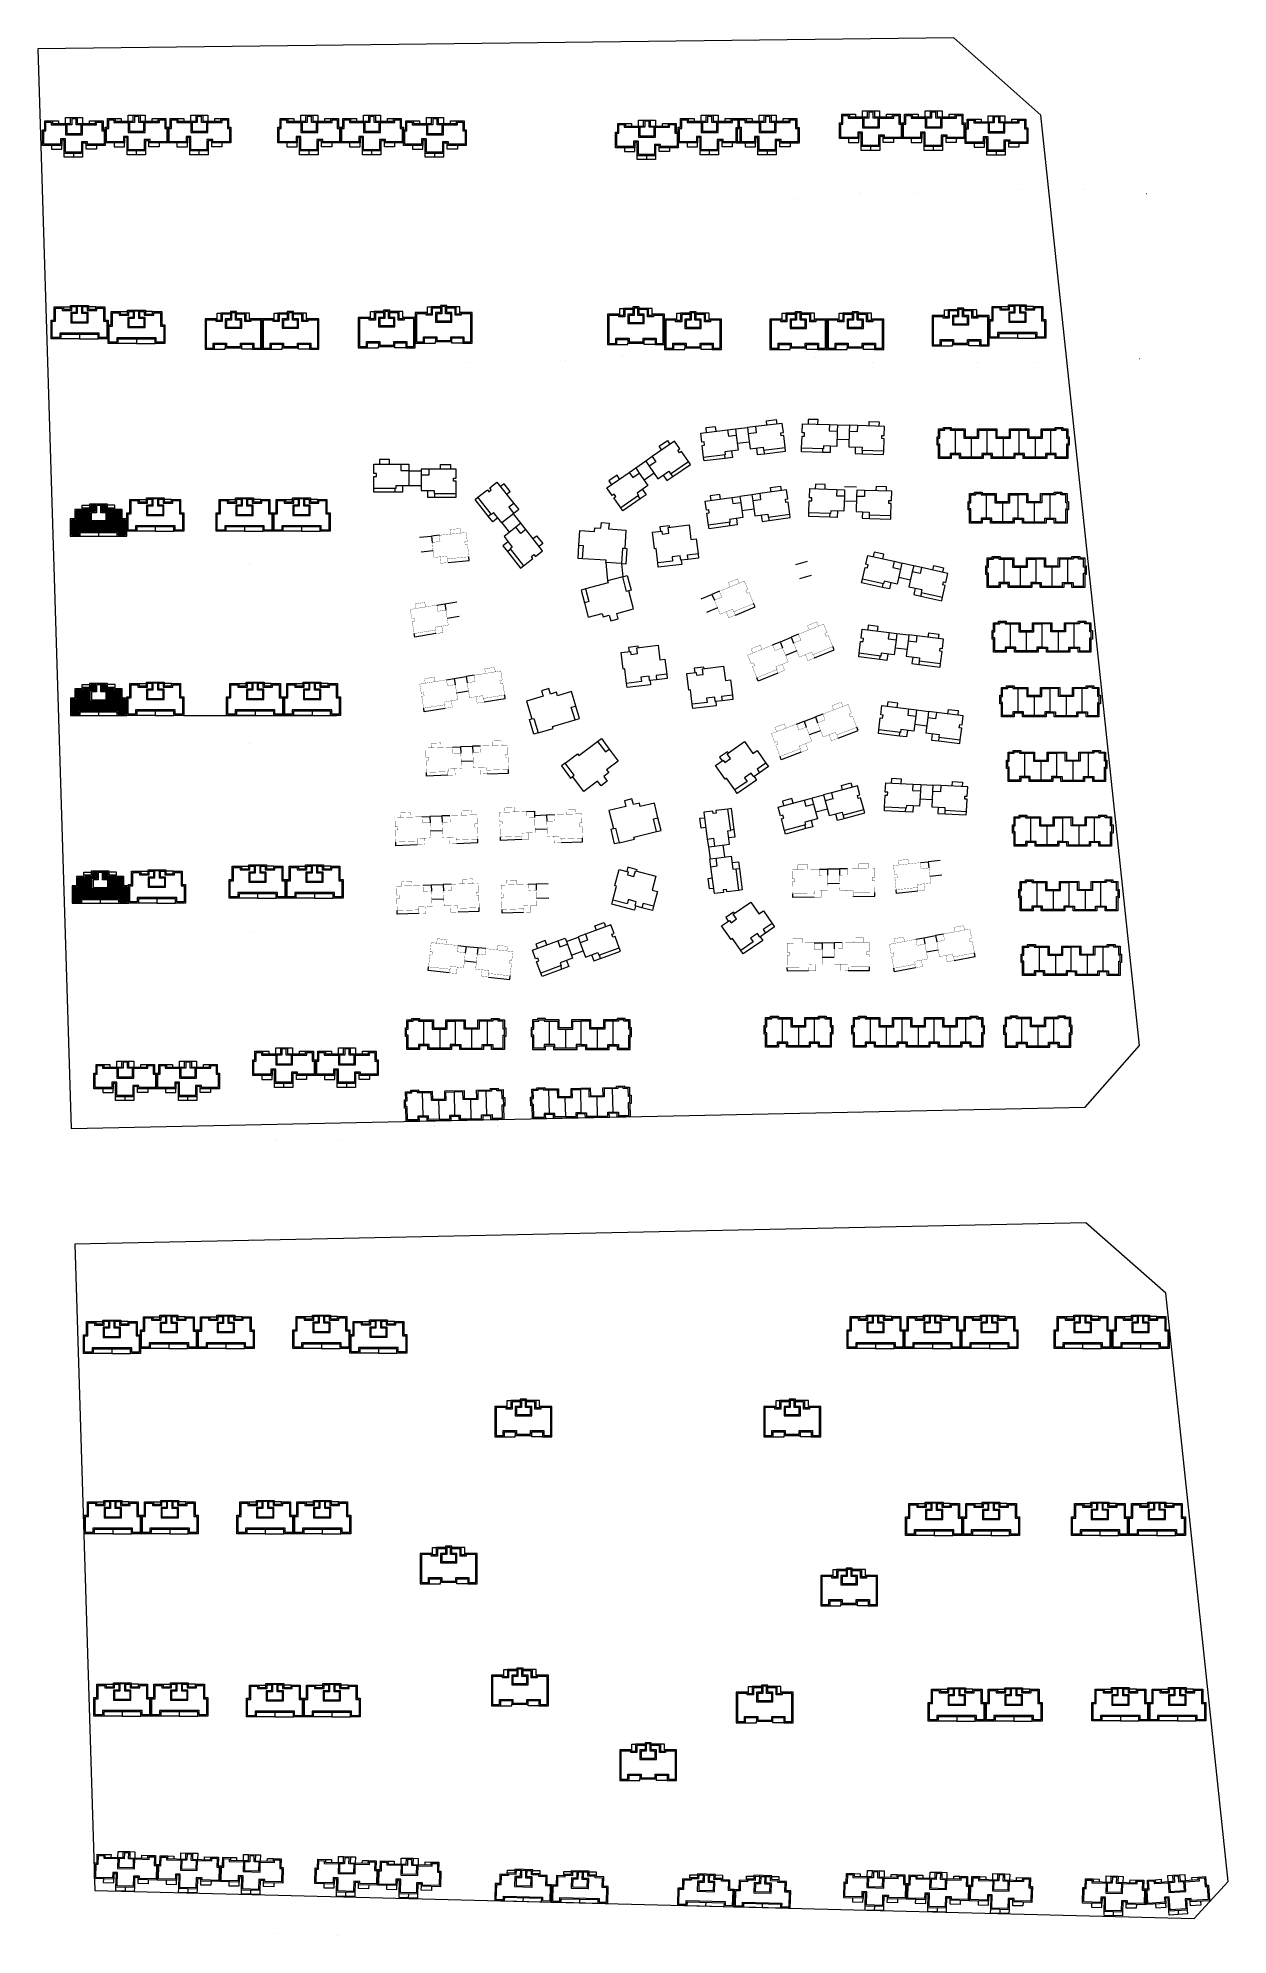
# Model space of a CAD drawing. Extents: x 741202 to 867202, y 603120 to 647617.
# Drawn here: x 744512 to 750428, y 606032 to 615464 of the extents above; entities that cross this region are included whole.
import ezdxf
from ezdxf.enums import TextEntityAlignment as Align

# ---------------------------------------------------------------- set-up
doc = ezdxf.new("R2010")
doc.units = 0
doc.header["$LTSCALE"] = 1000
doc.header["$MEASUREMENT"] = 0
doc.layers.get('0').update_dxf_attribs({"linetype": 'CONTINUOUS'})
for name, color, linetype, lineweight in [('140', 2, 'CONTINUOUS', 5), ('DingDianTu', 5, 'CONTINUOUS', 0), ('s2', 1, 'CONTINUOUS', 5)]:
    doc.layers.add(name, color=color, linetype=linetype, lineweight=lineweight)
doc.layers.add('tk', color=253, linetype='CONTINUOUS')
doc.styles.add('TKZ1', font='SIMHEI.TTF', dxfattribs={"width": 0.7})
doc.styles.add('图签栏', font='SimSun.ttf')

# ---------------------------------------------------------------- blocks, each defined once
blk = doc.blocks.new('dafasfd')
at = {"layer": 'DingDianTu', "color": 7, "const_width": 100}
blk.add_lwpolyline([(36368038, 16363912), (36368954, 16361479), (36372042, 16362641), (36374261, 16356745), (36369114, 16354807), (36369537, 16353684), (36361113, 16350514), (36359352, 16355194), (36360288, 16355546), (36359830, 16356763), (36358894, 16356410), (36357556, 16359967)], close=True, dxfattribs=at)
for points in [[(36363546, 16362221), (36362876, 16363999), (36359039, 16362555), (36359708, 16360777)], [(36371734, 16355794), (36372686, 16353267), (36369878, 16352210), (36369350, 16353614)]]:
    blk.add_lwpolyline(points, dxfattribs=at)
at = {"layer": 'DingDianTu', "color": 7}
for points in [[(36368038, 16363912), (36371127, 16365074), (36372042, 16362641)], [(36369878, 16352210), (36361642, 16349110), (36361113, 16350514)]]:
    blk.add_lwpolyline(points, dxfattribs=at)
blk = doc.blocks.new('*E38')
at = {"layer": 'DingDianTu', "color": 252, "xscale": 0.001000002024510444, "yscale": 0.001000000163912773, "zscale": 0.001, "rotation": 339.3761177849276}
blk.add_blockref('dafasfd', (22613, -20413), dxfattribs=at)
blk = doc.blocks.new('*E37')
at = {"layer": 'DingDianTu', "color": 7, "xscale": 0.001000002024510444, "yscale": 0.001000000163912773, "zscale": 0.001, "rotation": 339.3761177849276}
blk.add_blockref('dafasfd', (22613, -20413), dxfattribs=at)
blk = doc.blocks.new('*E36')
at = {"layer": 'DingDianTu', "color": 7, "xscale": 0.001000002024510444, "yscale": 0.001000000163912773, "zscale": 0.001, "rotation": 339.3761177849276}
blk.add_blockref('dafasfd', (22613, -20413), dxfattribs=at)
blk = doc.blocks.new('*E35')
at = {"layer": 'DingDianTu', "color": 7, "xscale": 0.001000002024510444, "yscale": 0.001000000163912773, "zscale": 0.001, "rotation": 339.3761177849276}
blk.add_blockref('dafasfd', (22613, -20413), dxfattribs=at)
blk = doc.blocks.new('*E34')
at = {"layer": 'DingDianTu', "color": 7, "xscale": 0.001000002024510444, "yscale": 0.001000000163912773, "zscale": 0.001, "rotation": 339.3761177849276}
blk.add_blockref('dafasfd', (22613, -20413), dxfattribs=at)
blk = doc.blocks.new('*E33')
at = {"layer": 'DingDianTu', "color": 7, "xscale": 0.001000002024510444, "yscale": 0.001000000163912773, "zscale": 0.001, "rotation": 339.3761177849276}
blk.add_blockref('dafasfd', (22613, -20413), dxfattribs=at)
blk = doc.blocks.new('*E32')
at = {"layer": 'DingDianTu', "color": 7, "xscale": 0.001000002024510444, "yscale": 0.001000000163912773, "zscale": 0.001, "rotation": 339.3761177849276}
blk.add_blockref('dafasfd', (22613, -20413), dxfattribs=at)
blk = doc.blocks.new('*E31')
at = {"layer": 'DingDianTu', "color": 251, "xscale": 0.001000002024510444, "yscale": 0.001000000163912773, "zscale": 0.001, "rotation": 339.3761177849276}
blk.add_blockref('dafasfd', (22613, -20413), dxfattribs=at)
blk = doc.blocks.new('*E30')
at = {"layer": 'DingDianTu', "color": 7, "xscale": 0.001000002024510444, "yscale": 0.001000000163912773, "zscale": 0.001, "rotation": 339.3761177849276}
blk.add_blockref('dafasfd', (22613, -20413), dxfattribs=at)
blk = doc.blocks.new('*E29')
at = {"layer": 'DingDianTu', "color": 7, "xscale": 0.001000002024510444, "yscale": 0.001000000163912773, "zscale": 0.001, "rotation": 339.3761177849276}
blk.add_blockref('dafasfd', (22613, -20413), dxfattribs=at)
blk = doc.blocks.new('*E28')
at = {"layer": 'DingDianTu', "color": 7, "xscale": 0.001000002024510444, "yscale": 0.001000000163912773, "zscale": 0.001, "rotation": 339.3761177849276}
blk.add_blockref('dafasfd', (22613, -20413), dxfattribs=at)
blk = doc.blocks.new('*E27')
at = {"layer": 'DingDianTu', "color": 7, "xscale": 0.001000002024510444, "yscale": 0.001000000163912773, "zscale": 0.001, "rotation": 339.3761177849276}
blk.add_blockref('dafasfd', (22613, -20413), dxfattribs=at)
blk = doc.blocks.new('*E26')
at = {"layer": 'DingDianTu', "color": 7, "xscale": 0.001000002024510444, "yscale": 0.001000000163912773, "zscale": 0.001, "rotation": 339.3761177849276}
blk.add_blockref('dafasfd', (22613, -20413), dxfattribs=at)
blk = doc.blocks.new('*E25')
at = {"layer": 'DingDianTu', "color": 7, "xscale": 0.001000002024510444, "yscale": 0.001000000163912773, "zscale": 0.001, "rotation": 339.3761177849276}
blk.add_blockref('dafasfd', (22613, -20413), dxfattribs=at)
blk = doc.blocks.new('*E24')
at = {"layer": 'DingDianTu', "color": 7, "xscale": 0.001000002024510444, "yscale": 0.001000000163912773, "zscale": 0.001, "rotation": 339.3761177849276}
blk.add_blockref('dafasfd', (22613, -20413), dxfattribs=at)
blk = doc.blocks.new('*E23')
at = {"layer": 'DingDianTu', "color": 7, "xscale": 0.001000002024510444, "yscale": 0.001000000163912773, "zscale": 0.001, "rotation": 339.3761177849276}
blk.add_blockref('dafasfd', (22613, -20413), dxfattribs=at)
blk = doc.blocks.new('*E22')
at = {"layer": 'DingDianTu', "color": 7, "xscale": 0.001000002024510444, "yscale": 0.001000000163912773, "zscale": 0.001, "rotation": 339.3761177849276}
blk.add_blockref('dafasfd', (22613, -20413), dxfattribs=at)
blk = doc.blocks.new('*E21')
at = {"layer": 'DingDianTu', "color": 7, "xscale": 0.001000002024510444, "yscale": 0.001000000163912773, "zscale": 0.001, "rotation": 339.3761177849276}
blk.add_blockref('dafasfd', (22613, -20413), dxfattribs=at)
blk = doc.blocks.new('*E66')
at = {"layer": 'DingDianTu', "color": 7, "xscale": 0.001000002024510444, "yscale": 0.001000000163912773, "zscale": 0.001, "rotation": 339.3761177849276}
blk.add_blockref('dafasfd', (22613, -20413), dxfattribs=at)
blk = doc.blocks.new('*E65')
at = {"layer": 'DingDianTu', "color": 7, "xscale": 0.001000002024510444, "yscale": 0.001000000163912773, "zscale": 0.001, "rotation": 339.3761177849276}
blk.add_blockref('dafasfd', (22613, -20413), dxfattribs=at)
blk = doc.blocks.new('*E20')
at = {"layer": 'DingDianTu', "color": 7, "xscale": 0.001000002024510444, "yscale": 0.001000000163912773, "zscale": 0.001, "rotation": 339.3761177849276}
blk.add_blockref('dafasfd', (22613, -20413), dxfattribs=at)
blk = doc.blocks.new('*E19')
at = {"layer": 'DingDianTu', "color": 7, "xscale": 0.001000002024510444, "yscale": 0.001000000163912773, "zscale": 0.001, "rotation": 339.3761177849276}
blk.add_blockref('dafasfd', (22613, -20413), dxfattribs=at)
blk = doc.blocks.new('*E18')
at = {"layer": 'DingDianTu', "color": 7, "xscale": 0.001000002024510444, "yscale": 0.001000000163912773, "zscale": 0.001, "rotation": 339.3761177849276}
blk.add_blockref('dafasfd', (22613, -20413), dxfattribs=at)
blk = doc.blocks.new('*E17')
at = {"layer": 'DingDianTu', "color": 7, "xscale": 0.001000002024510444, "yscale": 0.001000000163912773, "zscale": 0.001, "rotation": 339.3761177849276}
blk.add_blockref('dafasfd', (22612.58, -20413.34), dxfattribs=at)
blk = doc.blocks.new('*E16')
at = {"layer": 'DingDianTu', "color": 7, "xscale": 0.001000002024510444, "yscale": 0.001000000163912773, "zscale": 0.001, "rotation": 339.3761177849276}
blk.add_blockref('dafasfd', (22612.58, -20413.34), dxfattribs=at)
blk = doc.blocks.new('*E216')
at = {"layer": 'DingDianTu', "color": 7, "xscale": 0.001000002024510444, "yscale": 0.001000000163912773, "zscale": 0.001, "rotation": 339.3761177849276}
blk.add_blockref('dafasfd', (22612.58, -20413.34), dxfattribs=at)
blk = doc.blocks.new('*E242')
at = {"layer": 'DingDianTu', "color": 7, "xscale": 0.001000002024510444, "yscale": 0.001000000163912773, "zscale": 0.001, "rotation": 339.3761177849276}
blk.add_blockref('dafasfd', (22612.58, -20413.34), dxfattribs=at)
blk = doc.blocks.new('*E111')
at = {"layer": 'DingDianTu', "color": 7, "xscale": 0.001000002024510444, "yscale": 0.001000000163912773, "zscale": 0.001, "rotation": 339.3761177849276}
blk.add_blockref('dafasfd', (22612.58, -20413.34), dxfattribs=at)
blk = doc.blocks.new('*E110')
at = {"layer": 'DingDianTu', "color": 7, "xscale": 0.001000002024510444, "yscale": 0.001000000163912773, "zscale": 0.001, "rotation": 339.3761177849276}
blk.add_blockref('dafasfd', (22612.58, -20413.34), dxfattribs=at)
blk = doc.blocks.new('*E109')
at = {"layer": 'DingDianTu', "color": 7, "xscale": 0.001000002024510444, "yscale": 0.001000000163912773, "zscale": 0.001, "rotation": 339.3761177849276}
blk.add_blockref('dafasfd', (22612.58, -20413.34), dxfattribs=at)
blk = doc.blocks.new('*E108')
at = {"layer": 'DingDianTu', "color": 7, "xscale": 0.001000002024510444, "yscale": 0.001000000163912773, "zscale": 0.001, "rotation": 339.3761177849276}
blk.add_blockref('dafasfd', (22612.58, -20413.34), dxfattribs=at)
blk = doc.blocks.new('*E107')
at = {"layer": 'DingDianTu', "color": 7, "xscale": 0.001000002024510444, "yscale": 0.001000000163912773, "zscale": 0.001, "rotation": 339.3761177849276}
blk.add_blockref('dafasfd', (22612.58, -20413.34), dxfattribs=at)
blk = doc.blocks.new('*E106')
at = {"layer": 'DingDianTu', "color": 7, "xscale": 0.001000002024510444, "yscale": 0.001000000163912773, "zscale": 0.001, "rotation": 339.3761177849276}
blk.add_blockref('dafasfd', (22612.58, -20413.34), dxfattribs=at)
blk = doc.blocks.new('*E105')
at = {"layer": 'DingDianTu', "color": 7, "xscale": 0.001000002024510444, "yscale": 0.001000000163912773, "zscale": 0.001, "rotation": 339.3761177849276}
blk.add_blockref('dafasfd', (22612.58, -20413.34), dxfattribs=at)
blk = doc.blocks.new('*E104')
at = {"layer": 'DingDianTu', "color": 7, "xscale": 0.001000002024510444, "yscale": 0.001000000163912773, "zscale": 0.001, "rotation": 339.3761177849276}
blk.add_blockref('dafasfd', (22612.58, -20413.34), dxfattribs=at)
blk = doc.blocks.new('*E103')
at = {"layer": 'DingDianTu', "color": 7, "xscale": 0.001000002024510444, "yscale": 0.001000000163912773, "zscale": 0.001, "rotation": 339.3761177849276}
blk.add_blockref('dafasfd', (22612.58, -20413.34), dxfattribs=at)
blk = doc.blocks.new('*E102')
at = {"layer": 'DingDianTu', "color": 7, "xscale": 0.001000002024510444, "yscale": 0.001000000163912773, "zscale": 0.001, "rotation": 339.3761177849276}
blk.add_blockref('dafasfd', (22612.58, -20413.34), dxfattribs=at)
blk = doc.blocks.new('*E101')
at = {"layer": 'DingDianTu', "color": 7, "xscale": 0.001000002024510444, "yscale": 0.001000000163912773, "zscale": 0.001, "rotation": 339.3761177849276}
blk.add_blockref('dafasfd', (22612.58, -20413.34), dxfattribs=at)
blk = doc.blocks.new('*E100')
at = {"layer": 'DingDianTu', "color": 7, "xscale": 0.001000002024510444, "yscale": 0.001000000163912773, "zscale": 0.001, "rotation": 339.3761177849276}
blk.add_blockref('dafasfd', (22612.58, -20413.34), dxfattribs=at)
blk = doc.blocks.new('*E234')
at = {"layer": 'DingDianTu', "color": 7, "xscale": 0.001000002024510444, "yscale": 0.001000000163912773, "zscale": 0.001, "rotation": 339.3761177849276}
blk.add_blockref('dafasfd', (22612.58, -20413.34), dxfattribs=at)
blk = doc.blocks.new('*E233')
at = {"layer": 'DingDianTu', "color": 7, "xscale": 0.001000002024510444, "yscale": 0.001000000163912773, "zscale": 0.001, "rotation": 339.3761177849276}
blk.add_blockref('dafasfd', (22612.58, -20413.34), dxfattribs=at)
blk = doc.blocks.new('*E232')
at = {"layer": 'DingDianTu', "color": 7, "xscale": 0.001000002024510444, "yscale": 0.001000000163912773, "zscale": 0.001, "rotation": 339.3761177849276}
blk.add_blockref('dafasfd', (22612.58, -20413.34), dxfattribs=at)
blk = doc.blocks.new('*E231')
at = {"layer": 'DingDianTu', "color": 7, "xscale": 0.001000002024510444, "yscale": 0.001000000163912773, "zscale": 0.001, "rotation": 339.3761177849276}
blk.add_blockref('dafasfd', (22612.58, -20413.34), dxfattribs=at)
blk = doc.blocks.new('*E230')
at = {"layer": 'DingDianTu', "color": 7, "xscale": 0.001000002024510444, "yscale": 0.001000000163912773, "zscale": 0.001, "rotation": 339.3761177849276}
blk.add_blockref('dafasfd', (22612.58, -20413.34), dxfattribs=at)
blk = doc.blocks.new('*E229')
at = {"layer": 'DingDianTu', "color": 7, "xscale": 0.001000002024510444, "yscale": 0.001000000163912773, "zscale": 0.001, "rotation": 339.3761177849276}
blk.add_blockref('dafasfd', (22612.58, -20413.34), dxfattribs=at)
blk = doc.blocks.new('*E228')
at = {"layer": 'DingDianTu', "color": 7, "xscale": 0.001000002024510444, "yscale": 0.001000000163912773, "zscale": 0.001, "rotation": 339.3761177849276}
blk.add_blockref('dafasfd', (22612.58, -20413.34), dxfattribs=at)
blk = doc.blocks.new('*E227')
at = {"layer": 'DingDianTu', "color": 7, "xscale": 0.001000002024510444, "yscale": 0.001000000163912773, "zscale": 0.001, "rotation": 339.3761177849276}
blk.add_blockref('dafasfd', (22612.58, -20413.34), dxfattribs=at)
blk = doc.blocks.new('*E226')
at = {"layer": 'DingDianTu', "color": 7, "xscale": 0.001000002024510444, "yscale": 0.001000000163912773, "zscale": 0.001, "rotation": 339.3761177849276}
blk.add_blockref('dafasfd', (22612.58, -20413.34), dxfattribs=at)
blk = doc.blocks.new('图框')
h = blk.add_hatch(color=256)
edge = h.paths.add_edge_path()
edge.add_ellipse((-63199, -481063), major_axis=(686, 0), ratio=1, start_angle=93.0612, end_angle=187.2562, ccw=False)
edge.add_ellipse((-63322, -481142), major_axis=(770, 0), ratio=1, start_angle=83.5396, end_angle=171.4355)
edge.add_ellipse((-63213, -480982), major_axis=(871, 0), ratio=1, start_angle=56.5644, end_angle=183.0045, ccw=False)
edge.add_ellipse((-63386, -481010), major_axis=(999, 0), ratio=1, start_angle=49.1459, end_angle=218.7515)
edge.add_ellipse((-63388, -480847), major_axis=(-1107, 0), ratio=1, start_angle=363.2972, end_angle=405.4301, ccw=False)
edge.add_ellipse((-63246, -481041), major_axis=(-1254, 0), ratio=1, start_angle=-5.9613, end_angle=259.8615)
edge.add_ellipse((-63340, -480832), major_axis=(-1073, 0), ratio=1, start_angle=106.4455, end_angle=252.9501, ccw=False)
edge.add_ellipse((-63306, -481165), major_axis=(745, 0), ratio=1, start_angle=-68.7932, end_angle=-8.267)
edge.add_ellipse((-63207, -481059), major_axis=(-673, 0), ratio=1, start_angle=65.4401, end_angle=161.5231, ccw=False)
edge.add_ellipse((-63326, -481141), major_axis=(-554, 0), ratio=1, start_angle=360.8511, end_angle=433.123, ccw=False)
h = blk.add_hatch()
h.set_pattern_fill('ANSI31', color=256, scale=6118.035339, style=0)
h.set_pattern_definition([(45, (-106270.35, -472353.21), (-27.03815, 27.03815), [])])
edge = h.paths.add_edge_path()
edge.add_ellipse((-63326, -481141), major_axis=(-554, 0), ratio=1, start_angle=180.0001, end_angle=360.8512)
edge.add_ellipse((-63326, -481141), major_axis=(554, 0), ratio=1, start_angle=180.8507, end_angle=359.9997)
edge = h.paths.add_edge_path(flags=16)
edge.add_ellipse((-63215, -481017), major_axis=(-337, 0), ratio=1, start_angle=180, end_angle=360, ccw=False)
edge.add_ellipse((-63215, -481017), major_axis=(337, 0), ratio=1, start_angle=180, end_angle=360, ccw=False)
for p, q in [((-58108, -445311), (-142208, -445311)), ((-142208, -504711), (-142208, -445311)), ((-58108, -504711), (-58108, -445311)), ((-134671, -445811), (-134671, -446311)), ((-129633, -445811), (-129633, -446311)), ((-124596, -445811), (-124596, -446311)), ((-119558, -445811), (-119558, -446311)), ((-114521, -445811), (-114521, -446311)), ((-109483, -445811), (-109483, -446311)), ((-104446, -445811), (-104446, -446311)), ((-94371, -445811), (-94371, -446311)), ((-89333, -445811), (-89333, -446311)), ((-84296, -445811), (-84296, -446311)), ((-79258, -445811), (-79258, -446311)), ((-74221, -445811), (-74221, -446311)), ((-69183, -445811), (-69183, -446311)), ((-64146, -445811), (-64146, -446311)), ((-99408, -446311), (-99408, -446811)), ((-67108, -447645), (-59108, -447645)), ((-140208, -452051), (-139708, -452051)), ((-67108, -452051), (-59108, -452051)), ((-58608, -452051), (-59108, -452051)), ((-67108, -453385), (-59108, -453385)), ((-66042, -453385), (-66042, -459785)), ((-60975, -453385), (-60975, -459785)), ((-67108, -454451), (-59108, -454451)), ((-67108, -455518), (-59108, -455518)), ((-67108, -456585), (-59108, -456585)), ((-67108, -457651), (-59108, -457651)), ((-140208, -457791), (-139708, -457791)), ((-58608, -457791), (-59108, -457791)), ((-67108, -458718), (-59108, -458718)), ((-67108, -459785), (-59108, -459785)), ((-67108, -461118), (-59108, -461118)), ((-67108, -461118), (-59108, -461118)), ((-140208, -463531), (-139708, -463531)), ((-58608, -463531), (-59108, -463531)), ((-140208, -469271), (-139708, -469271)), ((-58608, -469271), (-59108, -469271)), ((-139708, -475011), (-139208, -475011)), ((-140208, -480751), (-139708, -480751)), ((-58608, -480751), (-59108, -480751)), ((-58608, -486491), (-59108, -486491)), ((-141308, -487311), (-139708, -487311)), ((-141308, -487311), (-139708, -487311)), ((-140508, -502911), (-140508, -487311)), ((-67108, -487711), (-59108, -487711)), ((-67108, -489045), (-59108, -489045)), ((-67108, -490378), (-59108, -490378)), ((-141308, -491011), (-139708, -491011)), ((-67108, -491711), (-59108, -491711)), ((-58608, -492231), (-59108, -492231)), ((-141308, -492511), (-139708, -492511)), ((-67108, -493045), (-59108, -493045)), ((-67108, -495711), (-59108, -495711)), ((-141308, -496211), (-139708, -496211)), ((-67108, -497045), (-59108, -497045)), ((-141308, -497711), (-139708, -497711)), ((-58608, -497971), (-59108, -497971)), ((-67108, -498378), (-59108, -498378)), ((-67108, -499711), (-59108, -499711)), ((-63108, -499711), (-63108, -503711)), ((-67108, -501045), (-59108, -501045)), ((-141308, -501411), (-139708, -501411)), ((-67108, -502378), (-59108, -502378)), ((-141308, -502911), (-139708, -502911)), ((-99408, -503711), (-99408, -503211)), ((-134671, -504211), (-134671, -503711)), ((-129633, -504211), (-129633, -503711)), ((-124596, -504211), (-124596, -503711)), ((-119558, -504211), (-119558, -503711)), ((-114521, -504211), (-114521, -503711)), ((-109483, -504211), (-109483, -503711)), ((-104408, -504211), (-104408, -503711)), ((-103408, -504211), (-103408, -503711)), ((-102408, -504211), (-102408, -503711)), ((-101408, -504211), (-101408, -503711)), ((-100408, -504211), (-100408, -503711)), ((-98408, -504211), (-98408, -503711)), ((-97408, -504211), (-97408, -503711)), ((-96408, -504211), (-96408, -503711)), ((-95408, -504211), (-95408, -503711)), ((-94408, -504211), (-94408, -503711)), ((-89333, -504211), (-89333, -503711)), ((-84296, -504211), (-84296, -503711)), ((-79258, -504211), (-79258, -503711)), ((-74221, -504211), (-74221, -503711)), ((-69183, -504211), (-69183, -503711)), ((-64146, -504211), (-64146, -503711)), ((-104408, -504211), (-94408, -504211)), ((-142208, -504711), (-58108, -504711))]:
    blk.add_line(p, q)
at = {"const_width": 200}
for points in [[(-99408, -446061), (-99408, -445811)], [(-67108, -446311), (-67108, -503711)], [(-67108, -452051), (-59108, -452051)], [(-67108, -459785), (-59108, -459785)], [(-139958, -475011), (-140208, -475011)], [(-58858, -475011), (-58608, -475011)], [(-67108, -478378), (-59108, -478378)], [(-67108, -478378), (-59108, -478378)], [(-67108, -486378), (-59108, -486378)], [(-67108, -486378), (-59108, -486378)], [(-139708, -503711), (-141308, -503711), (-141308, -487311), (-139708, -487311)], [(-67108, -494378), (-59108, -494378)], [(-99408, -503961), (-99408, -504211)]]:
    blk.add_lwpolyline(points, dxfattribs=at)
blk.add_lwpolyline([(-59108, -446311), (-139708, -446311), (-139708, -503711), (-59108, -503711)], close=True, dxfattribs=at)
for centre, major_axis, start_param, end_param in [((-63246, -481041), (1254, 0), 3.037548, 7.677032), ((-63340, -480832), (-1073, 0), 1.857824, 4.414813), ((-63386, -481010), (-999, 0), 3.999352, 6.959527), ((-63213, -480982), (871, 0), 0.987236, 3.194031), ((-63322, -481142), (-770, 0), 4.599634, 6.133708), ((-63199, -481063), (686, 0), 1.624225, 3.268238), ((-63326, -481141), (-554, 0), 1.276237, 6.29804), ((-63326, -481141), (554, 0), -6.689621188105122e-07, 6.283184638217468), ((-63215, -481017), (-337, 0), 3.141595, 9.42478), ((-63388, -480847), (1107, 0), 3.199138, 3.934497), ((-63207, -481059), (673, 0), 4.283737, 5.960702), ((-63306, -481165), (745, 0), -1.200668, -0.144287)]:
    blk.add_ellipse(centre, major_axis=major_axis, ratio=1, start_param=start_param, end_param=end_param)
for points in [[(-99658, -446061), (-99158, -446061), (-99408, -446311)], [(-139958, -475261), (-139958, -474761), (-139708, -475011)], [(-58858, -475261), (-58858, -474761), (-59108, -475011)], [(-99658, -503961), (-99158, -503961), (-99408, -503711)]]:
    blk.add_solid(points)
at = {"style": 'TKZ1'}
for s, height, width, p in [('1', 250, 0.85, (-137190, -446061)), ('2', 250, 0.85, (-132152, -446061)), ('3', 250, 0.85, (-127115, -446061)), ('4', 250, 0.85, (-122077, -446061)), ('5', 250, 0.85, (-117040, -446061)), ('6', 250, 0.85, (-112002, -446061)), ('7', 250, 0.85, (-106965, -446061)), ('8', 250, 0.85, (-101927, -446061)), ('9', 250, 0.85, (-96890, -446061)), ('10', 250, 0.85, (-91852, -446061)), ('11', 250, 0.85, (-86815, -446061)), ('12', 250, 0.85, (-81777, -446061)), ('13', 250, 0.85, (-76740, -446061)), ('14', 250, 0.85, (-71702, -446061)), ('15', 250, 0.85, (-66665, -446061)), ('16', 250, 0.85, (-61627, -446061)), ('A', 250, 0.85, (-139958, -449181)), ('A', 250, 0.85, (-58858, -449181)), ('B', 250, 0.85, (-139958, -454921)), ('B', 250, 0.85, (-58858, -454921)), ('C', 250, 0.85, (-139958, -460661)), ('C', 250, 0.85, (-58858, -460661)), ('D', 250, 0.85, (-139958, -466401)), ('D', 250, 0.85, (-58858, -466401)), ('E', 250, 0.85, (-139958, -472141)), ('E', 250, 0.85, (-58858, -472141)), ('F', 250, 0.85, (-139958, -477881)), ('F', 250, 0.85, (-58858, -477881)), ('G', 250, 0.85, (-139964, -483621)), ('G', 250, 0.85, (-58858, -483621)), ('中国 上海 淮海西路   号    ', 200, 0.75, (-62944, -484678)), ('570     200052 ', 200, 0.75, (-61637, -484691)), ('NO.570 WEST HUAIHAI RD. SHANGHAI. 200052  P.R.C', 200, 0.75, (-63108, -485178)), ('Tel:86-21-61248000  Fax: 86-21-62838426', 200, 0.75, (-63108, -485678)), ('H', 250, 0.85, (-58858, -489361)), ('I', 250, 0.85, (-58858, -495101)), ('J', 250, 0.85, (-58858, -500841)), ('1', 250, 0.85, (-137190, -503961)), ('2', 300, 0.85, (-132152, -503961)), ('3', 300, 0.85, (-127115, -503961)), ('4', 300, 0.85, (-122077, -503961)), ('5', 300, 0.85, (-117040, -503961)), ('6', 300, 0.85, (-112002, -503961)), ('7', 300, 0.85, (-106965, -503961)), ('10', 250, 0.85, (-91852, -503961)), ('11', 250, 0.85, (-86815, -503961)), ('12', 250, 0.85, (-81777, -503961)), ('13', 250, 0.85, (-76740, -503961)), ('14', 250, 0.85, (-71702, -503961)), ('15', 250, 0.85, (-66665, -503961)), ('16', 250, 0.85, (-61627, -503961))]:
    blk.add_text(s, height=height, dxfattribs=dict(at, width=width)).set_placement(p, align=Align.MIDDLE)
for s, height, style, p in [('例图索引', 282.8, '图签栏', (-66658, -446953)), ('出图记录', 282.8, '图签栏', (-66658, -452693)), ('Issue notes', 188.55, '图签栏', (-66594, -453169)), ('序号', 282.8, '图签栏', (-66893, -453919)), ('修改内容', 282.8, '图签栏', (-64254, -453925)), ('日期', 282.8, '图签栏', (-60420, -453908)), ('NO.', 188.6, '图签栏', (-66675, -454310)), ('DESCRIPTION', 188.55, '图签栏', (-64204, -454309)), ('DATE', 188.6, '图签栏', (-60260, -454298)), ('盖  章', 282.8, '图签栏', (-67041, -460388)), ('SEAL', 188.6, '图签栏', (-66698, -460902)), ('DESIGN FIRM', 188.55, '图签栏', (-66679, -479393)), ('审定人/日期', 300, '图签栏', (-66948, -486989)), ('AUTHORIZED FOR ISSUE BY /DATE', 200, '图签栏', (-66914, -487503)), ('审核人/日期', 300, '图签栏', (-66943, -488309)), ('AUDITED BY /DATE', 200, '图签栏', (-66920, -488835)), ('设计总负责人/日期', 300, '图签栏', (-66937, -489681)), ('PROJECT DIRECTOR /DATE', 200, '图签栏', (-66924, -490169)), ('专业负责人/日期', 300, '图签栏', (-66936, -490968)), ('DISCIPLINE RESPONSIBLE BY /DATE', 200, '图签栏', (-66917, -491465)), ('校对人/日期', 300, '图签栏', (-66913, -492333)), ('CHECKED BY /DATE', 200, '图签栏', (-66918, -492834)), ('设计人/日期', 300, '图签栏', (-66934, -493667)), ('DESIGNED BY /DATE', 200, '图签栏', (-66908, -494128)), ('建设单位', 300, '图签栏', (-66916, -494992)), ('CLIENT', 200, '图签栏', (-66912, -495495)), ('项目名称', 300, '图签栏', (-66940, -496318)), ('江阴800亩项目', 300, 'TKZ1', (-64310, -496529)), ('PROJECT', 200, '图签栏', (-66924, -496821)), ('子项名称', 300, '图签栏', (-66940, -497651)), ('SUB ITEM', 200, '图签栏', (-66924, -498154)), ('图  名', 300, '图签栏', (-66923, -499005)), ('DRAWING TITLE', 200, '图签栏', (-66918, -499487)), ('工程编号', 300, '图签栏', (-66938, -500337)), ('设计阶段', 300, '图签栏', (-62868, -500376)), ('方案', 250, 'TKZ1', (-60684, -500565)), ('JOB NO.', 200, '图签栏', (-66839, -500836)), ('STATUS', 200, '图签栏', (-62779, -500784)), ('比  例', 300, '图签栏', (-66919, -501681)), ('专  业', 300, '图签栏', (-62891, -501686)), ('建筑', 250, 'TKZ1', (-60690, -501860)), ('SCALE', 200, '图签栏', (-66833, -502157)), ('DISCIPLINE', 200, '图签栏', (-62848, -502152)), ('日  期', 300, '图签栏', (-66983, -503034)), ('图  号', 300, '图签栏', (-62866, -502994)), ('DATE', 200, '图签栏', (-66800, -503422)), ('DRAWING NO.', 200, '图签栏', (-62864, -503400))]:
    blk.add_text(s, height=height, dxfattribs=dict(style=style)).set_placement(p)
at = {"style": '图签栏', "width": 0.75}
blk.add_text('（所出施工图须加盖我院出图章，否则无效）', height=282.83, dxfattribs=at).set_placement((-65504, -460671))
for s, height, style, p in [('设计单位', 300, '图签栏', (-65967, -478828)), ('上海水石建筑规划设计有限公司', 360, 'TKZ1', (-63016, -483114))]:
    blk.add_text(s, height=height, dxfattribs=dict(style=style)).set_placement(p, align=Align.MIDDLE)
at = {"style": '图签栏'}
for s, p in [('动 力', (-141052, -491804)), ('电气', (-140252, -491804)), ('给排水', (-141052, -497004)), ('暖 通', (-140252, -497004)), ('建 筑', (-141093, -502161)), ('结 构', (-140293, -502161))]:
    blk.add_text(s, height=200, rotation=90, dxfattribs=at).set_placement(p, align=Align.MIDDLE)
for s, height, p in [('Power', 200, (-140620, -492150)), ('Elec', 200, (-139823, -492092)), ('WS＆D', 200, (-140586, -497361)), ('HVAC', 200, (-139840, -497300)), ('CONFIRMED BY /DATE', 202.02, (-141497, -501733)), ('日期', 202, (-141496, -502339)), ('Arch', 200, (-140606, -502458)), ('Stru', 200, (-139864, -502458)), ('工种会签/', 202, (-141494, -503617))]:
    blk.add_text(s, height=height, rotation=90, dxfattribs=at).set_placement(p)

msp = doc.modelspace()

# ---------------------------------------------------------------- hatches: boundary and pattern name
at = {"layer": 's2', "linetype": 'ByBlock'}
h = msp.add_hatch(dxfattribs=at)
h.set_pattern_fill('ANSI31', color=256, scale=1.44, style=0)
h.set_pattern_definition([(45, (315083.315, 698897.5359), (-1.616446102, 1.616446102), [])])
h.paths.add_polyline_path([(744856.3, 613059.3), (744855.1, 613059.3), (744769.9, 613059.3), (744769.9, 613060.5), (744769.9, 613109.7), (744771.1, 613109.7), (744796.3, 613109.7), (744796.3, 613110.9), (744796.3, 613139.7), (744774.7, 613139.7), (744774.7, 613120.5), (744737.5, 613120.5), (744737.5, 613113.3), (744701.5, 613113.3), (744701.5, 613066.5), (744678.7, 613066.5), (744678.7, 612993.3), (744715.9, 612993.3), (744715.9, 613011.3), (744910.3, 613011.3), (744910.3, 612993.3), (744947.5, 612993.3), (744947.5, 613066.5), (744924.7, 613066.5), (744924.7, 613113.3), (744888.7, 613113.3), (744888.7, 613120.5), (744851.5, 613120.5), (744851.5, 613139.7), (744829.9, 613139.7), (744829.9, 613109.7), (744831.1, 613109.7), (744856.3, 613109.7), (744856.3, 613108.5)])
h = msp.add_hatch(dxfattribs=at)
h.set_pattern_fill('ANSI31', color=256, scale=1.44, style=0)
h.set_pattern_definition([(45, (315083.4673, 698006.3492), (-1.616446102, 1.616446102), [])])
h.paths.add_polyline_path([(744856.4, 612168.1), (744855.2, 612168.1), (744770, 612168.1), (744770, 612169.3), (744770, 612218.5), (744771.2, 612218.5), (744796.4, 612218.5), (744796.4, 612219.7), (744796.4, 612248.5), (744774.8, 612248.5), (744774.8, 612229.3), (744737.6, 612229.3), (744737.6, 612222.1), (744701.6, 612222.1), (744701.6, 612175.3), (744678.8, 612175.3), (744678.8, 612102.1), (744716, 612102.1), (744716, 612120.1), (744910.4, 612120.1), (744910.4, 612102.1), (744947.6, 612102.1), (744947.6, 612175.3), (744924.8, 612175.3), (744924.8, 612222.1), (744888.8, 612222.1), (744888.8, 612229.3), (744851.6, 612229.3), (744851.6, 612248.5), (744830, 612248.5), (744830, 612218.5), (744831.2, 612218.5), (744856.4, 612218.5), (744856.4, 612217.3)])
h = msp.add_hatch(dxfattribs=at)
h.set_pattern_fill('ANSI31', color=256, scale=1.44, style=0)
h.set_pattern_definition([(45, (315091.6088, 697072.7492), (-1.616446102, 1.616446102), [])])
h.paths.add_polyline_path([(744864.6, 611234.5), (744863.4, 611234.5), (744778.2, 611234.5), (744778.2, 611235.7), (744778.2, 611284.9), (744779.4, 611284.9), (744804.6, 611284.9), (744804.6, 611286.1), (744804.6, 611314.9), (744783, 611314.9), (744783, 611295.7), (744745.8, 611295.7), (744745.8, 611288.5), (744709.8, 611288.5), (744709.8, 611241.7), (744687, 611241.7), (744687, 611168.5), (744724.2, 611168.5), (744724.2, 611186.5), (744918.6, 611186.5), (744918.6, 611168.5), (744955.8, 611168.5), (744955.8, 611241.7), (744933, 611241.7), (744933, 611288.5), (744897, 611288.5), (744897, 611295.7), (744859.8, 611295.7), (744859.8, 611314.9), (744838.2, 611314.9), (744838.2, 611284.9), (744839.4, 611284.9), (744864.6, 611284.9), (744864.6, 611283.7)])

# ---------------------------------------------------------------- linework, layer by layer
at = {"layer": '140', "color": 7}
for p, q in [((749064.8, 615464.3), (744511.7, 615409.4)), ((744511.7, 615409.4), (744677.5, 610042.7)), ((749497.2, 615080), (749064.8, 615464.3)), ((744545.3, 615051.3), (744583.7, 615051.3)), ((744545.3, 615008.1), (744545.3, 615051.3)), ((744551.3, 615002.1), (744551.3, 615045.3)), ((744551.3, 615045.3), (744577.7, 615045.3)), ((744577.7, 615045.3), (744577.7, 615032.1)), ((744577.7, 615032.1), (744648.5, 615032.1)), ((744583.7, 615051.3), (744583.7, 615038.1)), ((744583.7, 615051.3), (744613.7, 615051.3)), ((744583.7, 615038.1), (744673.7, 615038.1)), ((744613.7, 615051.3), (744613.7, 615038.1)), ((744648.5, 615038.1), (744648.5, 615068.1)), ((744648.5, 615068.1), (744673.7, 615068.1)), ((744648.5, 615038.1), (744648.5, 614982.9)), ((744654.5, 615032.1), (744654.5, 614988.9)), ((744679.7, 615032.1), (744654.5, 615032.1)), ((744673.7, 615038.1), (744673.7, 615068.1)), ((744673.7, 615068.1), (744707.3, 615068.1)), ((744701.3, 615062.1), (744679.7, 615062.1)), ((744679.7, 615062.1), (744679.7, 615032.1)), ((744701.3, 615032.1), (744701.3, 615062.1)), ((744726.5, 615032.1), (744701.3, 615032.1)), ((744707.3, 615068.1), (744707.3, 615038.1)), ((744707.3, 615068.1), (744732.5, 615068.1)), ((744707.3, 615038.1), (744797.3, 615038.1)), ((744726.5, 614988.9), (744726.5, 615032.1)), ((744732.5, 615068.1), (744732.5, 615038.1)), ((744732.5, 614982.9), (744732.5, 615038.1)), ((744732.5, 615032.1), (744803.3, 615032.1)), ((744767.3, 615038.1), (744767.3, 615051.3)), ((744767.3, 615051.3), (744797.3, 615051.3)), ((744797.3, 615038.1), (744797.3, 615051.3)), ((744797.3, 615051.3), (744835.7, 615051.3)), ((744803.3, 615032.1), (744803.3, 615045.3)), ((744803.3, 615045.3), (744829.7, 615045.3)), ((744829.7, 615045.3), (744829.7, 615002.1)), ((744835.7, 615051.3), (744835.7, 615008.1)), ((744846.5, 614942.1), (744846.5, 615020.1)), ((744846.5, 615020.1), (744857.3, 615020.1)), ((744852.5, 614948.1), (744852.5, 615014.1)), ((744852.5, 615014.1), (744863.3, 615014.1)), ((744857.3, 615063.3), (744895.7, 615063.3)), ((744857.3, 615020.1), (744857.3, 615063.3)), ((744863.3, 615014.1), (744863.3, 615057.3)), ((744863.3, 615057.3), (744889.7, 615057.3)), ((744889.7, 615057.3), (744889.7, 615044.1)), ((744889.7, 615044.1), (744960.5, 615044.1)), ((744895.7, 615063.3), (744895.7, 615050.1)), ((744895.7, 615063.3), (744925.7, 615063.3)), ((744895.7, 615050.1), (744985.7, 615050.1)), ((744925.7, 615063.3), (744925.7, 615050.1)), ((744960.5, 615050.1), (744960.5, 615080.1)), ((744960.5, 615080.1), (744985.7, 615080.1)), ((744960.5, 615050.1), (744960.5, 614994.9)), ((744966.5, 615044.1), (744966.5, 615000.9)), ((744991.7, 615044.1), (744966.5, 615044.1)), ((744985.7, 615050.1), (744985.7, 615080.1)), ((744985.7, 615080.1), (745019.3, 615080.1)), ((745013.3, 615074.1), (744991.7, 615074.1)), ((744991.7, 615074.1), (744991.7, 615044.1)), ((745013.3, 615044.1), (745013.3, 615074.1)), ((745038.5, 615044.1), (745013.3, 615044.1)), ((745019.3, 615080.1), (745019.3, 615050.1)), ((745019.3, 615080.1), (745044.5, 615080.1)), ((745019.3, 615050.1), (745109.3, 615050.1)), ((745038.5, 615000.9), (745038.5, 615044.1)), ((745044.5, 615080.1), (745044.5, 615050.1)), ((745044.5, 614994.9), (745044.5, 615050.1)), ((745044.5, 615044.1), (745115.3, 615044.1)), ((745079.3, 615050.1), (745079.3, 615063.3)), ((745079.3, 615063.3), (745109.3, 615063.3)), ((745109.3, 615050.1), (745109.3, 615063.3)), ((745109.3, 615063.3), (745147.7, 615063.3)), ((745115.3, 615044.1), (745115.3, 615057.3)), ((745115.3, 615057.3), (745141.7, 615057.3)), ((745141.7, 615057.3), (745141.7, 615014.1)), ((745141.7, 615014.1), (745152.5, 615014.1)), ((745147.7, 615063.3), (745147.7, 615020.1)), ((745147.7, 615020.1), (745158.5, 615020.1)), ((745152.5, 615014.1), (745152.5, 614948.1)), ((745158.5, 614942.1), (745158.5, 615020.1)), ((745158.5, 615020.1), (745169.3, 615020.1)), ((745158.5, 615020.1), (745158.5, 614942.1)), ((745164.5, 614948.1), (745164.5, 615014.1)), ((745164.5, 615014.1), (745175.3, 615014.1)), ((745169.3, 615063.3), (745207.7, 615063.3)), ((745169.3, 615020.1), (745169.3, 615063.3)), ((745175.3, 615014.1), (745175.3, 615057.3)), ((745175.3, 615057.3), (745201.7, 615057.3)), ((745201.7, 615057.3), (745201.7, 615044.1)), ((745201.7, 615044.1), (745272.5, 615044.1)), ((745207.7, 615063.3), (745207.7, 615050.1)), ((745207.7, 615063.3), (745237.7, 615063.3)), ((745207.7, 615050.1), (745297.7, 615050.1)), ((745237.7, 615063.3), (745237.7, 615050.1)), ((745272.5, 615050.1), (745272.5, 615080.1)), ((745272.5, 615080.1), (745297.7, 615080.1)), ((745272.5, 615050.1), (745272.5, 614994.9)), ((745278.5, 615044.1), (745278.5, 615000.9)), ((745303.7, 615044.1), (745278.5, 615044.1)), ((745297.7, 615050.1), (745297.7, 615080.1)), ((745297.7, 615080.1), (745331.3, 615080.1)), ((745325.3, 615074.1), (745303.7, 615074.1)), ((745303.7, 615074.1), (745303.7, 615044.1)), ((745325.3, 615044.1), (745325.3, 615074.1)), ((745350.5, 615044.1), (745325.3, 615044.1)), ((745331.3, 615080.1), (745331.3, 615050.1)), ((745331.3, 615080.1), (745356.5, 615080.1)), ((745331.3, 615050.1), (745421.3, 615050.1)), ((745350.5, 615000.9), (745350.5, 615044.1)), ((745356.5, 615080.1), (745356.5, 615050.1)), ((745356.5, 614994.9), (745356.5, 615050.1)), ((745356.5, 615044.1), (745427.3, 615044.1)), ((745391.3, 615050.1), (745391.3, 615063.3)), ((745391.3, 615063.3), (745421.3, 615063.3)), ((745421.3, 615050.1), (745421.3, 615063.3)), ((745421.3, 615063.3), (745459.7, 615063.3)), ((745427.3, 615044.1), (745427.3, 615057.3)), ((745427.3, 615057.3), (745453.7, 615057.3)), ((745453.7, 615057.3), (745453.7, 615014.1)), ((745453.7, 615014.1), (745464.5, 615014.1)), ((745459.7, 615063.3), (745459.7, 615020.1)), ((745459.7, 615020.1), (745470.5, 615020.1)), ((745464.5, 615014.1), (745464.5, 614948.1)), ((745470.5, 615020.1), (745470.5, 614942.1)), ((745704.8, 614942.1), (745704.8, 615020.1)), ((745704.8, 615020.1), (745715.6, 615020.1)), ((745710.8, 614948.1), (745710.8, 615014.1)), ((745710.8, 615014.1), (745721.6, 615014.1)), ((745715.6, 615063.3), (745754, 615063.3)), ((745715.6, 615020.1), (745715.6, 615063.3)), ((745721.6, 615014.1), (745721.6, 615057.3)), ((745721.6, 615057.3), (745748, 615057.3)), ((745748, 615057.3), (745748, 615044.1)), ((745748, 615044.1), (745818.8, 615044.1)), ((745754, 615063.3), (745754, 615050.1)), ((745754, 615063.3), (745784, 615063.3)), ((745754, 615050.1), (745844, 615050.1)), ((745784, 615063.3), (745784, 615050.1)), ((745818.8, 615050.1), (745818.8, 615080.1)), ((745818.8, 615080.1), (745844, 615080.1)), ((745818.8, 615050.1), (745818.8, 614994.9)), ((745824.8, 615044.1), (745824.8, 615000.9)), ((745850, 615044.1), (745824.8, 615044.1)), ((745844, 615050.1), (745844, 615080.1)), ((745844, 615080.1), (745877.6, 615080.1)), ((745871.6, 615074.1), (745850, 615074.1)), ((745850, 615074.1), (745850, 615044.1)), ((745871.6, 615044.1), (745871.6, 615074.1)), ((745896.8, 615044.1), (745871.6, 615044.1)), ((745877.6, 615080.1), (745877.6, 615050.1)), ((745877.6, 615080.1), (745902.8, 615080.1)), ((745877.6, 615050.1), (745967.6, 615050.1)), ((745896.8, 615000.9), (745896.8, 615044.1)), ((745902.8, 615080.1), (745902.8, 615050.1)), ((745902.8, 614994.9), (745902.8, 615050.1)), ((745902.8, 615044.1), (745973.6, 615044.1)), ((745937.6, 615050.1), (745937.6, 615063.3)), ((745937.6, 615063.3), (745967.6, 615063.3)), ((745967.6, 615050.1), (745967.6, 615063.3)), ((745967.6, 615063.3), (746006, 615063.3)), ((745973.6, 615044.1), (745973.6, 615057.3)), ((745973.6, 615057.3), (746000, 615057.3)), ((746000, 615057.3), (746000, 615014.1)), ((746000, 615014.1), (746010.8, 615014.1)), ((746006, 615063.3), (746006, 615020.1)), ((746006, 615020.1), (746016.8, 615020.1)), ((746010.8, 615014.1), (746010.8, 614948.1)), ((746016.8, 614942.1), (746016.8, 615020.1)), ((746016.8, 615020.1), (746027.6, 615020.1)), ((746016.8, 615020.1), (746016.8, 614942.1)), ((746022.8, 614948.1), (746022.8, 615014.1)), ((746022.8, 615014.1), (746033.6, 615014.1)), ((746027.6, 615063.3), (746066, 615063.3)), ((746027.6, 615020.1), (746027.6, 615063.3)), ((746033.6, 615014.1), (746033.6, 615057.3)), ((746033.6, 615057.3), (746060, 615057.3)), ((746060, 615057.3), (746060, 615044.1)), ((746060, 615044.1), (746130.8, 615044.1)), ((746066, 615063.3), (746066, 615050.1)), ((746066, 615063.3), (746096, 615063.3)), ((746066, 615050.1), (746156, 615050.1)), ((746096, 615063.3), (746096, 615050.1)), ((746130.8, 615050.1), (746130.8, 615080.1)), ((746130.8, 615080.1), (746156, 615080.1)), ((746130.8, 615050.1), (746130.8, 614994.9)), ((746136.8, 615044.1), (746136.8, 615000.9)), ((746162, 615044.1), (746136.8, 615044.1)), ((746156, 615050.1), (746156, 615080.1)), ((746156, 615080.1), (746189.6, 615080.1)), ((746183.6, 615074.1), (746162, 615074.1)), ((746162, 615074.1), (746162, 615044.1)), ((746183.6, 615044.1), (746183.6, 615074.1)), ((746208.8, 615044.1), (746183.6, 615044.1)), ((746189.6, 615080.1), (746189.6, 615050.1)), ((746189.6, 615080.1), (746214.8, 615080.1)), ((746189.6, 615050.1), (746279.6, 615050.1)), ((746208.8, 615000.9), (746208.8, 615044.1)), ((746214.8, 615080.1), (746214.8, 615050.1)), ((746214.8, 614994.9), (746214.8, 615050.1)), ((746214.8, 615044.1), (746285.6, 615044.1)), ((746249.6, 615050.1), (746249.6, 615063.3)), ((746249.6, 615063.3), (746279.6, 615063.3)), ((746279.6, 615050.1), (746279.6, 615063.3)), ((746279.6, 615063.3), (746318, 615063.3)), ((746285.6, 615044.1), (746285.6, 615057.3)), ((746285.6, 615057.3), (746312, 615057.3)), ((746312, 615057.3), (746312, 615014.1)), ((746312, 615014.1), (746322.8, 615014.1)), ((746318, 615063.3), (746318, 615020.1)), ((746318, 615020.1), (746328.8, 615020.1)), ((746322.8, 615014.1), (746322.8, 614948.1)), ((746328.8, 615020.1), (746328.8, 614942.1)), ((746339.9, 615051.3), (746378.3, 615051.3)), ((746339.9, 615008.1), (746339.9, 615051.3)), ((746345.9, 615002.1), (746345.9, 615045.3)), ((746345.9, 615045.3), (746372.3, 615045.3)), ((746372.3, 615045.3), (746372.3, 615032.1)), ((746372.3, 615032.1), (746443.1, 615032.1)), ((746378.3, 615051.3), (746378.3, 615038.1)), ((746378.3, 615051.3), (746408.3, 615051.3)), ((746378.3, 615038.1), (746468.3, 615038.1)), ((746408.3, 615051.3), (746408.3, 615038.1)), ((746443.1, 615038.1), (746443.1, 615068.1)), ((746443.1, 615068.1), (746468.3, 615068.1)), ((746443.1, 615038.1), (746443.1, 614982.9)), ((746449.1, 615032.1), (746449.1, 614988.9)), ((746474.3, 615032.1), (746449.1, 615032.1)), ((746468.3, 615038.1), (746468.3, 615068.1)), ((746468.3, 615068.1), (746501.9, 615068.1)), ((746495.9, 615062.1), (746474.3, 615062.1)), ((746474.3, 615062.1), (746474.3, 615032.1)), ((746495.9, 615032.1), (746495.9, 615062.1)), ((746521.1, 615032.1), (746495.9, 615032.1)), ((746501.9, 615068.1), (746501.9, 615038.1)), ((746501.9, 615068.1), (746527.1, 615068.1)), ((746501.9, 615038.1), (746591.9, 615038.1)), ((746521.1, 614988.9), (746521.1, 615032.1)), ((746527.1, 615068.1), (746527.1, 615038.1)), ((746527.1, 614982.9), (746527.1, 615038.1)), ((746527.1, 615032.1), (746597.9, 615032.1)), ((746561.9, 615038.1), (746561.9, 615051.3)), ((746561.9, 615051.3), (746591.9, 615051.3)), ((746591.9, 615038.1), (746591.9, 615051.3)), ((746591.9, 615051.3), (746630.3, 615051.3)), ((746597.9, 615032.1), (746597.9, 615045.3)), ((746597.9, 615045.3), (746624.3, 615045.3)), ((746624.3, 615045.3), (746624.3, 615002.1)), ((746630.3, 615051.3), (746630.3, 615008.1)), ((747394, 615039.3), (747432.4, 615039.3)), ((747394, 614996.1), (747394, 615039.3)), ((747400, 614990.1), (747400, 615033.3)), ((747400, 615033.3), (747426.4, 615033.3)), ((747426.4, 615033.3), (747426.4, 615020.1)), ((747426.4, 615020.1), (747497.2, 615020.1)), ((747432.4, 615039.3), (747432.4, 615026.1)), ((747432.4, 615039.3), (747462.4, 615039.3)), ((747432.4, 615026.1), (747522.4, 615026.1)), ((747462.4, 615039.3), (747462.4, 615026.1)), ((747497.2, 615026.1), (747497.2, 615056.1)), ((747497.2, 615056.1), (747522.4, 615056.1)), ((747497.2, 615026.1), (747497.2, 614970.9)), ((747503.2, 615020.1), (747503.2, 614976.9)), ((747528.4, 615020.1), (747503.2, 615020.1)), ((747522.4, 615026.1), (747522.4, 615056.1)), ((747522.4, 615056.1), (747556, 615056.1)), ((747550, 615050.1), (747528.4, 615050.1)), ((747528.4, 615050.1), (747528.4, 615020.1)), ((747550, 615020.1), (747550, 615050.1)), ((747575.2, 615020.1), (747550, 615020.1)), ((747556, 615056.1), (747556, 615026.1)), ((747556, 615056.1), (747581.2, 615056.1)), ((747556, 615026.1), (747646, 615026.1)), ((747575.2, 614976.9), (747575.2, 615020.1)), ((747581.2, 615056.1), (747581.2, 615026.1)), ((747581.2, 614970.9), (747581.2, 615026.1)), ((747581.2, 615020.1), (747652, 615020.1)), ((747616, 615026.1), (747616, 615039.3)), ((747616, 615039.3), (747646, 615039.3)), ((747646, 615026.1), (747646, 615039.3)), ((747646, 615039.3), (747684.4, 615039.3)), ((747652, 615020.1), (747652, 615033.3)), ((747652, 615033.3), (747678.4, 615033.3)), ((747678.4, 615033.3), (747678.4, 614990.1)), ((747684.4, 615039.3), (747684.4, 614996.1)), ((747695.2, 614942.1), (747695.2, 615020.1)), ((747695.2, 615020.1), (747706, 615020.1)), ((747701.2, 614948.1), (747701.2, 615014.1)), ((747701.2, 615014.1), (747712, 615014.1)), ((747706, 615063.3), (747744.4, 615063.3)), ((747706, 615020.1), (747706, 615063.3)), ((747712, 615014.1), (747712, 615057.3)), ((747712, 615057.3), (747738.4, 615057.3)), ((747738.4, 615057.3), (747738.4, 615044.1)), ((747738.4, 615044.1), (747809.2, 615044.1)), ((747744.4, 615063.3), (747744.4, 615050.1)), ((747744.4, 615063.3), (747774.4, 615063.3)), ((747744.4, 615050.1), (747834.4, 615050.1)), ((747774.4, 615063.3), (747774.4, 615050.1)), ((747809.2, 615050.1), (747809.2, 615080.1)), ((747809.2, 615080.1), (747834.4, 615080.1)), ((747809.2, 615050.1), (747809.2, 614994.9)), ((747815.2, 615044.1), (747815.2, 615000.9)), ((747840.4, 615044.1), (747815.2, 615044.1)), ((747834.4, 615050.1), (747834.4, 615080.1)), ((747834.4, 615080.1), (747868, 615080.1)), ((747862, 615074.1), (747840.4, 615074.1)), ((747840.4, 615074.1), (747840.4, 615044.1)), ((747862, 615044.1), (747862, 615074.1)), ((747887.2, 615044.1), (747862, 615044.1)), ((747868, 615080.1), (747868, 615050.1)), ((747868, 615080.1), (747893.2, 615080.1)), ((747868, 615050.1), (747958, 615050.1)), ((747887.2, 615000.9), (747887.2, 615044.1)), ((747893.2, 615080.1), (747893.2, 615050.1)), ((747893.2, 614994.9), (747893.2, 615050.1)), ((747893.2, 615044.1), (747964, 615044.1)), ((747928, 615050.1), (747928, 615063.3)), ((747928, 615063.3), (747958, 615063.3)), ((747958, 615050.1), (747958, 615063.3)), ((747958, 615063.3), (747996.4, 615063.3)), ((747964, 615044.1), (747964, 615057.3)), ((747964, 615057.3), (747990.4, 615057.3)), ((747983.2, 614941.7), (747983.2, 615019.7)), ((747983.2, 615019.7), (747994, 615019.7)), ((747989.2, 614947.7), (747989.2, 615013.7)), ((747989.2, 615013.7), (748000, 615013.7)), ((747990.4, 615057.3), (747990.4, 615014.1)), ((747990.4, 615014.1), (748001.2, 615014.1)), ((747994, 615062.9), (748032.4, 615062.9)), ((747994, 615019.7), (747994, 615062.9)), ((747996.4, 615063.3), (747996.4, 615020.1)), ((747996.4, 615020.1), (748007.2, 615020.1)), ((748000, 615013.7), (748000, 615056.9)), ((748000, 615056.9), (748026.4, 615056.9)), ((748001.2, 615014.1), (748001.2, 614948.1)), ((748007.2, 615020.1), (748007.2, 614942.1)), ((748026.4, 615056.9), (748026.4, 615043.7)), ((748026.4, 615043.7), (748097.2, 615043.7)), ((748032.4, 615062.9), (748032.4, 615049.7)), ((748032.4, 615062.9), (748062.4, 615062.9)), ((748032.4, 615049.7), (748122.4, 615049.7)), ((748062.4, 615062.9), (748062.4, 615049.7)), ((748097.2, 615049.7), (748097.2, 615079.7)), ((748097.2, 615079.7), (748122.4, 615079.7)), ((748097.2, 615049.7), (748097.2, 614994.5)), ((748103.2, 615043.7), (748103.2, 615000.5)), ((748128.4, 615043.7), (748103.2, 615043.7)), ((748122.4, 615049.7), (748122.4, 615079.7)), ((748122.4, 615079.7), (748156, 615079.7)), ((748150, 615073.7), (748128.4, 615073.7)), ((748128.4, 615073.7), (748128.4, 615043.7)), ((748150, 615043.7), (748150, 615073.7)), ((748175.2, 615043.7), (748150, 615043.7)), ((748156, 615079.7), (748156, 615049.7)), ((748156, 615079.7), (748181.2, 615079.7)), ((748156, 615049.7), (748246, 615049.7)), ((748175.2, 615000.5), (748175.2, 615043.7)), ((748181.2, 615079.7), (748181.2, 615049.7)), ((748181.2, 614994.5), (748181.2, 615049.7)), ((748181.2, 615043.7), (748252, 615043.7)), ((748216, 615049.7), (748216, 615062.9)), ((748216, 615062.9), (748246, 615062.9)), ((748246, 615049.7), (748246, 615062.9)), ((748246, 615062.9), (748284.4, 615062.9)), ((748252, 615043.7), (748252, 615056.9)), ((748252, 615056.9), (748278.4, 615056.9)), ((748278.4, 615056.9), (748278.4, 615013.7)), ((748278.4, 615013.7), (748289.2, 615013.7)), ((748284.4, 615062.9), (748284.4, 615019.7)), ((748284.4, 615019.7), (748295.2, 615019.7)), ((748289.2, 615013.7), (748289.2, 614947.7)), ((748295.2, 615019.7), (748295.2, 614941.7)), ((748497, 614963.7), (748497, 615041.7)), ((748497, 615041.7), (748507.8, 615041.7)), ((748503, 614969.7), (748503, 615035.7)), ((748503, 615035.7), (748513.8, 615035.7)), ((748507.8, 615084.9), (748546.2, 615084.9)), ((748507.8, 615041.7), (748507.8, 615084.9)), ((748513.8, 615035.7), (748513.8, 615078.9)), ((748513.8, 615078.9), (748540.2, 615078.9)), ((748540.2, 615078.9), (748540.2, 615065.7)), ((748540.2, 615065.7), (748611, 615065.7)), ((748546.2, 615084.9), (748546.2, 615071.7)), ((748546.2, 615084.9), (748576.2, 615084.9)), ((748546.2, 615071.7), (748636.2, 615071.7)), ((748576.2, 615084.9), (748576.2, 615071.7)), ((748611, 615071.7), (748611, 615101.7)), ((748611, 615101.7), (748636.2, 615101.7)), ((748611, 615071.7), (748611, 615016.5)), ((748611, 615016.5), (748695, 615016.5)), ((748617, 615065.7), (748617, 615022.5)), ((748642.2, 615065.7), (748617, 615065.7)), ((748617, 615022.5), (748689, 615022.5)), ((748636.2, 615071.7), (748636.2, 615101.7)), ((748636.2, 615101.7), (748669.8, 615101.7)), ((748663.8, 615095.7), (748642.2, 615095.7)), ((748642.2, 615095.7), (748642.2, 615065.7)), ((748663.8, 615065.7), (748663.8, 615095.7)), ((748689, 615065.7), (748663.8, 615065.7)), ((748669.8, 615101.7), (748669.8, 615071.7)), ((748669.8, 615101.7), (748695, 615101.7)), ((748669.8, 615071.7), (748759.8, 615071.7)), ((748689, 615022.5), (748689, 615065.7)), ((748695, 615101.7), (748695, 615071.7)), ((748695, 615016.5), (748695, 615071.7)), ((748695, 615065.7), (748765.8, 615065.7)), ((748729.8, 615071.7), (748729.8, 615084.9)), ((748729.8, 615084.9), (748759.8, 615084.9)), ((748759.8, 615071.7), (748759.8, 615084.9)), ((748759.8, 615084.9), (748798.2, 615084.9)), ((748765.8, 615065.7), (748765.8, 615078.9)), ((748765.8, 615078.9), (748792.2, 615078.9)), ((748792.2, 615078.9), (748792.2, 615035.7)), ((748792.2, 615035.7), (748803, 615035.7)), ((748798.2, 615084.9), (748798.2, 615041.7)), ((748798.2, 615041.7), (748809, 615041.7)), ((748803, 615035.7), (748803, 614969.7)), ((748809, 614963.7), (748809, 615041.7)), ((748809, 615041.7), (748819.8, 615041.7)), ((748809, 615041.7), (748809, 614963.7)), ((748815, 614969.7), (748815, 615035.7)), ((748815, 615035.7), (748825.8, 615035.7)), ((748819.8, 615084.9), (748858.2, 615084.9)), ((748819.8, 615041.7), (748819.8, 615084.9)), ((748825.8, 615035.7), (748825.8, 615078.9)), ((748825.8, 615078.9), (748852.2, 615078.9)), ((748852.2, 615078.9), (748852.2, 615065.7)), ((748852.2, 615065.7), (748923, 615065.7)), ((748858.2, 615084.9), (748858.2, 615071.7)), ((748858.2, 615084.9), (748888.2, 615084.9)), ((748858.2, 615071.7), (748948.2, 615071.7)), ((748888.2, 615084.9), (748888.2, 615071.7)), ((748923, 615071.7), (748923, 615101.7)), ((748923, 615101.7), (748948.2, 615101.7)), ((748923, 615071.7), (748923, 615016.5)), ((748923, 615016.5), (749007, 615016.5)), ((748929, 615065.7), (748929, 615022.5)), ((748954.2, 615065.7), (748929, 615065.7)), ((748929, 615022.5), (749001, 615022.5)), ((748948.2, 615071.7), (748948.2, 615101.7)), ((748948.2, 615101.7), (748981.8, 615101.7)), ((748975.8, 615095.7), (748954.2, 615095.7)), ((748954.2, 615095.7), (748954.2, 615065.7)), ((748975.8, 615065.7), (748975.8, 615095.7)), ((749001, 615065.7), (748975.8, 615065.7)), ((748981.8, 615101.7), (748981.8, 615071.7)), ((748981.8, 615101.7), (749007, 615101.7)), ((748981.8, 615071.7), (749071.8, 615071.7)), ((749001, 615022.5), (749001, 615065.7)), ((749007, 615101.7), (749007, 615071.7)), ((749007, 615016.5), (749007, 615071.7)), ((749007, 615065.7), (749077.8, 615065.7)), ((749041.8, 615071.7), (749041.8, 615084.9)), ((749041.8, 615084.9), (749071.8, 615084.9)), ((749071.8, 615071.7), (749071.8, 615084.9)), ((749071.8, 615084.9), (749110.2, 615084.9)), ((749077.8, 615065.7), (749077.8, 615078.9)), ((749077.8, 615078.9), (749104.2, 615078.9)), ((749104.2, 615078.9), (749104.2, 615035.7)), ((749104.2, 615035.7), (749115, 615035.7)), ((749110.2, 615084.9), (749110.2, 615041.7)), ((749110.2, 615041.7), (749121, 615041.7)), ((749115, 615035.7), (749115, 614969.7)), ((749121, 615041.7), (749121, 614963.7)), ((749121, 614939.7), (749121, 615017.7)), ((749121, 615017.7), (749131.8, 615017.7)), ((749127, 614945.7), (749127, 615011.7)), ((749127, 615011.7), (749137.8, 615011.7)), ((749131.8, 615060.9), (749170.2, 615060.9)), ((749131.8, 615017.7), (749131.8, 615060.9)), ((749137.8, 615011.7), (749137.8, 615054.9)), ((749137.8, 615054.9), (749164.2, 615054.9)), ((749164.2, 615054.9), (749164.2, 615041.7)), ((749164.2, 615041.7), (749235, 615041.7)), ((749170.2, 615060.9), (749170.2, 615047.7)), ((749170.2, 615060.9), (749200.2, 615060.9)), ((749170.2, 615047.7), (749260.2, 615047.7)), ((749200.2, 615060.9), (749200.2, 615047.7)), ((749235, 615047.7), (749235, 615077.7)), ((749235, 615077.7), (749260.2, 615077.7)), ((749235, 615047.7), (749235, 614992.5)), ((749241, 615041.7), (749241, 614998.5)), ((749266.2, 615041.7), (749241, 615041.7)), ((749260.2, 615047.7), (749260.2, 615077.7)), ((749260.2, 615077.7), (749293.8, 615077.7)), ((749287.8, 615071.7), (749266.2, 615071.7)), ((749266.2, 615071.7), (749266.2, 615041.7)), ((749287.8, 615041.7), (749287.8, 615071.7)), ((749313, 615041.7), (749287.8, 615041.7)), ((749293.8, 615077.7), (749293.8, 615047.7)), ((749293.8, 615077.7), (749319, 615077.7)), ((749293.8, 615047.7), (749383.8, 615047.7)), ((749313, 614998.5), (749313, 615041.7)), ((749319, 615077.7), (749319, 615047.7)), ((749319, 614992.5), (749319, 615047.7)), ((749319, 615041.7), (749389.8, 615041.7)), ((749353.8, 615047.7), (749353.8, 615060.9)), ((749353.8, 615060.9), (749383.8, 615060.9)), ((749383.8, 615047.7), (749383.8, 615060.9)), ((749383.8, 615060.9), (749422.2, 615060.9)), ((749389.8, 615041.7), (749389.8, 615054.9)), ((749389.8, 615054.9), (749416.2, 615054.9)), ((749416.2, 615054.9), (749416.2, 615011.7)), ((749416.2, 615011.7), (749427, 615011.7)), ((749422.2, 615060.9), (749422.2, 615017.7)), ((749422.2, 615017.7), (749433, 615017.7)), ((749427, 615011.7), (749427, 614945.7)), ((749433, 615017.7), (749433, 614939.7)), ((749987.5, 610454.9), (749497.2, 615080)), ((744534.5, 614930.1), (744534.5, 615008.1)), ((744534.5, 615008.1), (744545.3, 615008.1)), ((744630.5, 614930.1), (744534.5, 614930.1)), ((744540.5, 614936.1), (744540.5, 615002.1)), ((744540.5, 615002.1), (744551.3, 615002.1)), ((744624.5, 614936.1), (744540.5, 614936.1)), ((744578.9, 614930.1), (744578.9, 614910.9)), ((744648.5, 614962.5), (744624.5, 614962.5)), ((744624.5, 614962.5), (744624.5, 614936.1)), ((744642.5, 614956.5), (744630.5, 614956.5)), ((744630.5, 614956.5), (744630.5, 614930.1)), ((744630.5, 614910.9), (744630.5, 614930.1)), ((744642.5, 614890.5), (744642.5, 614956.5)), ((744648.5, 614982.9), (744732.5, 614982.9)), ((744648.5, 614896.5), (744648.5, 614962.5)), ((744654.5, 614988.9), (744726.5, 614988.9)), ((744757.7, 614946.9), (744727.7, 614946.9)), ((744727.7, 614946.9), (744727.7, 614896.5)), ((744751.7, 614940.9), (744733.7, 614940.9)), ((744733.7, 614940.9), (744733.7, 614890.5)), ((744751.7, 614930.1), (744751.7, 614940.9)), ((744846.5, 614930.1), (744751.7, 614930.1)), ((744751.7, 614910.9), (744751.7, 614930.1)), ((744757.7, 614936.1), (744757.7, 614946.9)), ((744840.5, 614936.1), (744757.7, 614936.1)), ((744802.1, 614930.1), (744802.1, 614910.9)), ((744829.7, 615002.1), (744840.5, 615002.1)), ((744835.7, 615008.1), (744846.5, 615008.1)), ((744840.5, 615002.1), (744840.5, 614936.1)), ((744846.5, 615008.1), (744846.5, 614930.1)), ((744942.5, 614942.1), (744846.5, 614942.1)), ((744936.5, 614948.1), (744852.5, 614948.1)), ((744890.9, 614942.1), (744890.9, 614922.9)), ((744890.9, 614922.9), (744942.5, 614922.9)), ((744960.5, 614974.5), (744936.5, 614974.5)), ((744936.5, 614974.5), (744936.5, 614948.1)), ((744954.5, 614968.5), (744942.5, 614968.5)), ((744942.5, 614968.5), (744942.5, 614942.1)), ((744942.5, 614922.9), (744942.5, 614942.1)), ((744954.5, 614902.5), (744954.5, 614968.5)), ((744960.5, 614994.9), (745044.5, 614994.9)), ((744960.5, 614908.5), (744960.5, 614974.5)), ((744966.5, 615000.9), (745038.5, 615000.9)), ((745069.7, 614958.9), (745039.7, 614958.9)), ((745039.7, 614958.9), (745039.7, 614908.5)), ((745063.7, 614952.9), (745045.7, 614952.9)), ((745045.7, 614952.9), (745045.7, 614902.5)), ((745063.7, 614942.1), (745063.7, 614952.9)), ((745158.5, 614942.1), (745063.7, 614942.1)), ((745063.7, 614922.9), (745063.7, 614942.1)), ((745114.1, 614922.9), (745063.7, 614922.9)), ((745069.7, 614948.1), (745069.7, 614958.9)), ((745152.5, 614948.1), (745069.7, 614948.1)), ((745114.1, 614942.1), (745114.1, 614922.9)), ((745254.5, 614942.1), (745158.5, 614942.1)), ((745248.5, 614948.1), (745164.5, 614948.1)), ((745202.9, 614942.1), (745202.9, 614922.9)), ((745202.9, 614922.9), (745254.5, 614922.9)), ((745272.5, 614974.5), (745248.5, 614974.5)), ((745248.5, 614974.5), (745248.5, 614948.1)), ((745266.5, 614968.5), (745254.5, 614968.5)), ((745254.5, 614968.5), (745254.5, 614942.1)), ((745254.5, 614922.9), (745254.5, 614942.1)), ((745266.5, 614902.5), (745266.5, 614968.5)), ((745272.5, 614994.9), (745356.5, 614994.9)), ((745272.5, 614908.5), (745272.5, 614974.5)), ((745278.5, 615000.9), (745350.5, 615000.9)), ((745381.7, 614958.9), (745351.7, 614958.9)), ((745351.7, 614958.9), (745351.7, 614908.5)), ((745375.7, 614952.9), (745357.7, 614952.9)), ((745357.7, 614952.9), (745357.7, 614902.5)), ((745375.7, 614942.1), (745375.7, 614952.9)), ((745470.5, 614942.1), (745375.7, 614942.1)), ((745375.7, 614922.9), (745375.7, 614942.1)), ((745426.1, 614922.9), (745375.7, 614922.9)), ((745381.7, 614948.1), (745381.7, 614958.9)), ((745464.5, 614948.1), (745381.7, 614948.1)), ((745426.1, 614942.1), (745426.1, 614922.9)), ((745800.8, 614942.1), (745704.8, 614942.1)), ((745794.8, 614948.1), (745710.8, 614948.1)), ((745749.2, 614942.1), (745749.2, 614922.9)), ((745749.2, 614922.9), (745800.8, 614922.9)), ((745818.8, 614974.5), (745794.8, 614974.5)), ((745794.8, 614974.5), (745794.8, 614948.1)), ((745812.8, 614968.5), (745800.8, 614968.5)), ((745800.8, 614968.5), (745800.8, 614942.1)), ((745800.8, 614922.9), (745800.8, 614942.1)), ((745812.8, 614902.5), (745812.8, 614968.5)), ((745818.8, 614994.9), (745902.8, 614994.9)), ((745818.8, 614908.5), (745818.8, 614974.5)), ((745824.8, 615000.9), (745896.8, 615000.9)), ((745928, 614958.9), (745898, 614958.9)), ((745898, 614958.9), (745898, 614908.5)), ((745922, 614952.9), (745904, 614952.9)), ((745904, 614952.9), (745904, 614902.5)), ((745922, 614942.1), (745922, 614952.9)), ((746016.8, 614942.1), (745922, 614942.1)), ((745922, 614922.9), (745922, 614942.1)), ((745972.4, 614922.9), (745922, 614922.9)), ((745928, 614948.1), (745928, 614958.9)), ((746010.8, 614948.1), (745928, 614948.1)), ((745972.4, 614942.1), (745972.4, 614922.9)), ((746112.8, 614942.1), (746016.8, 614942.1)), ((746106.8, 614948.1), (746022.8, 614948.1)), ((746061.2, 614942.1), (746061.2, 614922.9)), ((746061.2, 614922.9), (746112.8, 614922.9)), ((746130.8, 614974.5), (746106.8, 614974.5)), ((746106.8, 614974.5), (746106.8, 614948.1)), ((746124.8, 614968.5), (746112.8, 614968.5)), ((746112.8, 614968.5), (746112.8, 614942.1)), ((746112.8, 614922.9), (746112.8, 614942.1)), ((746124.8, 614902.5), (746124.8, 614968.5)), ((746130.8, 614994.9), (746214.8, 614994.9)), ((746130.8, 614908.5), (746130.8, 614974.5)), ((746136.8, 615000.9), (746208.8, 615000.9)), ((746240, 614958.9), (746210, 614958.9)), ((746210, 614958.9), (746210, 614908.5)), ((746234, 614952.9), (746216, 614952.9)), ((746216, 614952.9), (746216, 614902.5)), ((746234, 614942.1), (746234, 614952.9)), ((746328.8, 614942.1), (746234, 614942.1)), ((746234, 614922.9), (746234, 614942.1)), ((746284.4, 614922.9), (746234, 614922.9)), ((746240, 614948.1), (746240, 614958.9)), ((746322.8, 614948.1), (746240, 614948.1)), ((746284.4, 614942.1), (746284.4, 614922.9)), ((746329.1, 614930.1), (746329.1, 615008.1)), ((746329.1, 615008.1), (746339.9, 615008.1)), ((746425.1, 614930.1), (746329.1, 614930.1)), ((746335.1, 614936.1), (746335.1, 615002.1)), ((746335.1, 615002.1), (746345.9, 615002.1)), ((746419.1, 614936.1), (746335.1, 614936.1)), ((746373.5, 614930.1), (746373.5, 614910.9)), ((746443.1, 614962.5), (746419.1, 614962.5)), ((746419.1, 614962.5), (746419.1, 614936.1)), ((746437.1, 614956.5), (746425.1, 614956.5)), ((746425.1, 614956.5), (746425.1, 614930.1)), ((746425.1, 614910.9), (746425.1, 614930.1)), ((746437.1, 614890.5), (746437.1, 614956.5)), ((746443.1, 614982.9), (746527.1, 614982.9)), ((746443.1, 614896.5), (746443.1, 614962.5)), ((746449.1, 614988.9), (746521.1, 614988.9)), ((746552.3, 614946.9), (746522.3, 614946.9)), ((746522.3, 614946.9), (746522.3, 614896.5)), ((746546.3, 614940.9), (746528.3, 614940.9)), ((746528.3, 614940.9), (746528.3, 614890.5)), ((746546.3, 614930.1), (746546.3, 614940.9)), ((746641.1, 614930.1), (746546.3, 614930.1)), ((746546.3, 614910.9), (746546.3, 614930.1)), ((746552.3, 614936.1), (746552.3, 614946.9)), ((746635.1, 614936.1), (746552.3, 614936.1)), ((746596.7, 614930.1), (746596.7, 614910.9)), ((746624.3, 615002.1), (746635.1, 615002.1)), ((746630.3, 615008.1), (746641.1, 615008.1)), ((746635.1, 615002.1), (746635.1, 614936.1)), ((746641.1, 615008.1), (746641.1, 614930.1)), ((747383.2, 614918.1), (747383.2, 614996.1)), ((747383.2, 614996.1), (747394, 614996.1)), ((747479.2, 614918.1), (747383.2, 614918.1)), ((747389.2, 614924.1), (747389.2, 614990.1)), ((747389.2, 614990.1), (747400, 614990.1)), ((747473.2, 614924.1), (747389.2, 614924.1)), ((747427.6, 614918.1), (747427.6, 614898.9)), ((747497.2, 614950.5), (747473.2, 614950.5)), ((747473.2, 614950.5), (747473.2, 614924.1)), ((747491.2, 614944.5), (747479.2, 614944.5)), ((747479.2, 614944.5), (747479.2, 614918.1)), ((747479.2, 614898.9), (747479.2, 614918.1)), ((747491.2, 614878.5), (747491.2, 614944.5)), ((747497.2, 614970.9), (747581.2, 614970.9)), ((747497.2, 614884.5), (747497.2, 614950.5)), ((747503.2, 614976.9), (747575.2, 614976.9)), ((747606.4, 614934.9), (747576.4, 614934.9)), ((747576.4, 614934.9), (747576.4, 614884.5)), ((747600.4, 614928.9), (747582.4, 614928.9)), ((747582.4, 614928.9), (747582.4, 614878.5)), ((747600.4, 614918.1), (747600.4, 614928.9)), ((747695.2, 614918.1), (747600.4, 614918.1)), ((747600.4, 614898.9), (747600.4, 614918.1)), ((747606.4, 614924.1), (747606.4, 614934.9)), ((747689.2, 614924.1), (747606.4, 614924.1)), ((747650.8, 614918.1), (747650.8, 614898.9)), ((747678.4, 614990.1), (747689.2, 614990.1)), ((747684.4, 614996.1), (747695.2, 614996.1)), ((747689.2, 614990.1), (747689.2, 614924.1)), ((747695.2, 614996.1), (747695.2, 614918.1)), ((747791.2, 614942.1), (747695.2, 614942.1)), ((747785.2, 614948.1), (747701.2, 614948.1)), ((747739.6, 614942.1), (747739.6, 614922.9)), ((747739.6, 614922.9), (747791.2, 614922.9)), ((747809.2, 614974.5), (747785.2, 614974.5)), ((747785.2, 614974.5), (747785.2, 614948.1)), ((747803.2, 614968.5), (747791.2, 614968.5)), ((747791.2, 614968.5), (747791.2, 614942.1)), ((747791.2, 614922.9), (747791.2, 614942.1)), ((747803.2, 614902.5), (747803.2, 614968.5)), ((747809.2, 614994.9), (747893.2, 614994.9)), ((747809.2, 614908.5), (747809.2, 614974.5)), ((747815.2, 615000.9), (747887.2, 615000.9)), ((747918.4, 614958.9), (747888.4, 614958.9)), ((747888.4, 614958.9), (747888.4, 614908.5)), ((747912.4, 614952.9), (747894.4, 614952.9)), ((747894.4, 614952.9), (747894.4, 614902.5)), ((747912.4, 614942.1), (747912.4, 614952.9)), ((748007.2, 614942.1), (747912.4, 614942.1)), ((747912.4, 614922.9), (747912.4, 614942.1)), ((747962.8, 614922.9), (747912.4, 614922.9)), ((747918.4, 614948.1), (747918.4, 614958.9)), ((748001.2, 614948.1), (747918.4, 614948.1)), ((747962.8, 614942.1), (747962.8, 614922.9)), ((748079.2, 614941.7), (747983.2, 614941.7)), ((748073.2, 614947.7), (747989.2, 614947.7)), ((748027.6, 614941.7), (748027.6, 614922.5)), ((748027.6, 614922.5), (748079.2, 614922.5)), ((748097.2, 614974.1), (748073.2, 614974.1)), ((748073.2, 614974.1), (748073.2, 614947.7)), ((748091.2, 614968.1), (748079.2, 614968.1)), ((748079.2, 614968.1), (748079.2, 614941.7)), ((748079.2, 614922.5), (748079.2, 614941.7)), ((748091.2, 614902.1), (748091.2, 614968.1)), ((748097.2, 614994.5), (748181.2, 614994.5)), ((748097.2, 614908.1), (748097.2, 614974.1)), ((748103.2, 615000.5), (748175.2, 615000.5)), ((748206.4, 614958.5), (748176.4, 614958.5)), ((748176.4, 614958.5), (748176.4, 614908.1)), ((748200.4, 614952.5), (748182.4, 614952.5)), ((748182.4, 614952.5), (748182.4, 614902.1)), ((748200.4, 614941.7), (748200.4, 614952.5)), ((748295.2, 614941.7), (748200.4, 614941.7)), ((748200.4, 614922.5), (748200.4, 614941.7)), ((748250.8, 614922.5), (748200.4, 614922.5)), ((748206.4, 614947.7), (748206.4, 614958.5)), ((748289.2, 614947.7), (748206.4, 614947.7)), ((748250.8, 614941.7), (748250.8, 614922.5)), ((748593, 614963.7), (748497, 614963.7)), ((748587, 614969.7), (748503, 614969.7)), ((748541.4, 614963.7), (748541.4, 614944.5)), ((748541.4, 614944.5), (748593, 614944.5)), ((748611, 614996.1), (748587, 614996.1)), ((748587, 614996.1), (748587, 614969.7)), ((748605, 614990.1), (748593, 614990.1)), ((748593, 614990.1), (748593, 614963.7)), ((748593, 614944.5), (748593, 614963.7)), ((748605, 614924.1), (748605, 614990.1)), ((748696.2, 614924.1), (748605, 614924.1)), ((748605, 614904.9), (748605, 614924.1)), ((748611, 614930.1), (748611, 614996.1)), ((748690.2, 614930.1), (748611, 614930.1)), ((748650.6, 614924.1), (748650.6, 614904.9)), ((748720.2, 614980.5), (748690.2, 614980.5)), ((748690.2, 614980.5), (748690.2, 614930.1)), ((748714.2, 614974.5), (748696.2, 614974.5)), ((748696.2, 614974.5), (748696.2, 614924.1)), ((748696.2, 614924.1), (748696.2, 614904.9)), ((748714.2, 614963.7), (748714.2, 614974.5)), ((748809, 614963.7), (748714.2, 614963.7)), ((748714.2, 614944.5), (748714.2, 614963.7)), ((748764.6, 614944.5), (748714.2, 614944.5)), ((748720.2, 614969.7), (748720.2, 614980.5)), ((748803, 614969.7), (748720.2, 614969.7)), ((748764.6, 614963.7), (748764.6, 614944.5)), ((748905, 614963.7), (748809, 614963.7)), ((748899, 614969.7), (748815, 614969.7)), ((748853.4, 614963.7), (748853.4, 614944.5)), ((748853.4, 614944.5), (748905, 614944.5)), ((748923, 614996.1), (748899, 614996.1)), ((748899, 614996.1), (748899, 614969.7)), ((748917, 614990.1), (748905, 614990.1)), ((748905, 614990.1), (748905, 614963.7)), ((748905, 614944.5), (748905, 614963.7)), ((748917, 614924.1), (748917, 614990.1)), ((749008.2, 614924.1), (748917, 614924.1)), ((748917, 614904.9), (748917, 614924.1)), ((748923, 614930.1), (748923, 614996.1)), ((749002.2, 614930.1), (748923, 614930.1)), ((748962.6, 614924.1), (748962.6, 614904.9)), ((749032.2, 614980.5), (749002.2, 614980.5)), ((749002.2, 614980.5), (749002.2, 614930.1)), ((749026.2, 614974.5), (749008.2, 614974.5)), ((749008.2, 614974.5), (749008.2, 614924.1)), ((749008.2, 614924.1), (749008.2, 614904.9)), ((749026.2, 614963.7), (749026.2, 614974.5)), ((749121, 614963.7), (749026.2, 614963.7)), ((749026.2, 614944.5), (749026.2, 614963.7)), ((749076.6, 614944.5), (749026.2, 614944.5)), ((749032.2, 614969.7), (749032.2, 614980.5)), ((749115, 614969.7), (749032.2, 614969.7)), ((749076.6, 614963.7), (749076.6, 614944.5)), ((749217, 614939.7), (749121, 614939.7)), ((749211, 614945.7), (749127, 614945.7)), ((749165.4, 614939.7), (749165.4, 614920.5)), ((749165.4, 614920.5), (749217, 614920.5)), ((749235, 614972.1), (749211, 614972.1)), ((749211, 614972.1), (749211, 614945.7)), ((749229, 614966.1), (749217, 614966.1)), ((749217, 614966.1), (749217, 614939.7)), ((749217, 614920.5), (749217, 614939.7)), ((749229, 614900.1), (749229, 614966.1)), ((749235, 614992.5), (749319, 614992.5)), ((749235, 614906.1), (749235, 614972.1)), ((749241, 614998.5), (749313, 614998.5)), ((749344.2, 614956.5), (749314.2, 614956.5)), ((749314.2, 614956.5), (749314.2, 614906.1)), ((749338.2, 614950.5), (749320.2, 614950.5)), ((749320.2, 614950.5), (749320.2, 614900.1)), ((749338.2, 614939.7), (749338.2, 614950.5)), ((749433, 614939.7), (749338.2, 614939.7)), ((749338.2, 614920.5), (749338.2, 614939.7)), ((749388.6, 614920.5), (749338.2, 614920.5)), ((749344.2, 614945.7), (749344.2, 614956.5)), ((749427, 614945.7), (749344.2, 614945.7)), ((749388.6, 614939.7), (749388.6, 614920.5)), ((744578.9, 614910.9), (744630.5, 614910.9)), ((744733.7, 614890.5), (744642.5, 614890.5)), ((744642.5, 614871.3), (744642.5, 614890.5)), ((744733.7, 614871.3), (744642.5, 614871.3)), ((744727.7, 614896.5), (744648.5, 614896.5)), ((744688.1, 614890.5), (744688.1, 614871.3)), ((744733.7, 614890.5), (744733.7, 614871.3)), ((744802.1, 614910.9), (744751.7, 614910.9)), ((745045.7, 614902.5), (744954.5, 614902.5)), ((744954.5, 614883.3), (744954.5, 614902.5)), ((745045.7, 614883.3), (744954.5, 614883.3)), ((745039.7, 614908.5), (744960.5, 614908.5)), ((745000.1, 614902.5), (745000.1, 614883.3)), ((745045.7, 614902.5), (745045.7, 614883.3)), ((745357.7, 614902.5), (745266.5, 614902.5)), ((745266.5, 614883.3), (745266.5, 614902.5)), ((745357.7, 614883.3), (745266.5, 614883.3)), ((745351.7, 614908.5), (745272.5, 614908.5)), ((745312.1, 614902.5), (745312.1, 614883.3)), ((745357.7, 614902.5), (745357.7, 614883.3)), ((745904, 614902.5), (745812.8, 614902.5)), ((745812.8, 614883.3), (745812.8, 614902.5)), ((745904, 614883.3), (745812.8, 614883.3)), ((745898, 614908.5), (745818.8, 614908.5)), ((745858.4, 614902.5), (745858.4, 614883.3)), ((745904, 614902.5), (745904, 614883.3)), ((746216, 614902.5), (746124.8, 614902.5)), ((746124.8, 614883.3), (746124.8, 614902.5)), ((746216, 614883.3), (746124.8, 614883.3)), ((746210, 614908.5), (746130.8, 614908.5)), ((746170.4, 614902.5), (746170.4, 614883.3)), ((746216, 614902.5), (746216, 614883.3)), ((746373.5, 614910.9), (746425.1, 614910.9)), ((746528.3, 614890.5), (746437.1, 614890.5)), ((746437.1, 614871.3), (746437.1, 614890.5)), ((746528.3, 614871.3), (746437.1, 614871.3)), ((746522.3, 614896.5), (746443.1, 614896.5)), ((746482.7, 614890.5), (746482.7, 614871.3)), ((746528.3, 614890.5), (746528.3, 614871.3)), ((746596.7, 614910.9), (746546.3, 614910.9)), ((747427.6, 614898.9), (747479.2, 614898.9)), ((747582.4, 614878.5), (747491.2, 614878.5)), ((747491.2, 614859.3), (747491.2, 614878.5)), ((747582.4, 614859.3), (747491.2, 614859.3)), ((747576.4, 614884.5), (747497.2, 614884.5)), ((747536.8, 614878.5), (747536.8, 614859.3)), ((747582.4, 614878.5), (747582.4, 614859.3)), ((747650.8, 614898.9), (747600.4, 614898.9)), ((747894.4, 614902.5), (747803.2, 614902.5)), ((747803.2, 614883.3), (747803.2, 614902.5)), ((747894.4, 614883.3), (747803.2, 614883.3)), ((747888.4, 614908.5), (747809.2, 614908.5)), ((747848.8, 614902.5), (747848.8, 614883.3)), ((747894.4, 614902.5), (747894.4, 614883.3)), ((748182.4, 614902.1), (748091.2, 614902.1)), ((748091.2, 614882.9), (748091.2, 614902.1)), ((748182.4, 614882.9), (748091.2, 614882.9)), ((748176.4, 614908.1), (748097.2, 614908.1)), ((748136.8, 614902.1), (748136.8, 614882.9)), ((748182.4, 614902.1), (748182.4, 614882.9)), ((748696.2, 614904.9), (748605, 614904.9)), ((749008.2, 614904.9), (748917, 614904.9)), ((749320.2, 614900.1), (749229, 614900.1)), ((749229, 614880.9), (749229, 614900.1)), ((749320.2, 614880.9), (749229, 614880.9)), ((749314.2, 614906.1), (749235, 614906.1)), ((749274.6, 614900.1), (749274.6, 614880.9)), ((749320.2, 614900.1), (749320.2, 614880.9)), ((744592.4, 614061.3), (744592.4, 614127.3)), ((744592.4, 614127.3), (744638, 614127.3)), ((744598.4, 614055.3), (744598.4, 614121.3)), ((744598.4, 614121.3), (744632, 614121.3)), ((744632, 614121.3), (744632, 614109.3)), ((744632, 614109.3), (744680, 614109.3)), ((744635.6, 614127.3), (744638, 614127.3)), ((744638, 614127.3), (744638, 614115.3)), ((744638, 614127.3), (744674, 614127.3)), ((744638, 614115.3), (744674, 614115.3)), ((744674, 614115.3), (744674, 614134.5)), ((744674, 614134.5), (744762.8, 614134.5)), ((744701.6, 614098.5), (744675.2, 614098.5)), ((744675.2, 614098.5), (744675.2, 614048.1)), ((744680, 614109.3), (744680, 614128.5)), ((744680, 614128.5), (744701.6, 614128.5)), ((744706.4, 614093.7), (744680, 614093.7)), ((744680, 614093.7), (744680, 614052.9)), ((744701.6, 614134.5), (744701.6, 614098.5)), ((744706.4, 614129.7), (744706.4, 614093.7)), ((744730.4, 614129.7), (744706.4, 614129.7)), ((744730.4, 614093.7), (744730.4, 614129.7)), ((744756.8, 614093.7), (744730.4, 614093.7)), ((744735.2, 614098.5), (744735.2, 614134.5)), ((744735.2, 614128.5), (744756.8, 614128.5)), ((744761.6, 614098.5), (744735.2, 614098.5)), ((744756.8, 614128.5), (744756.8, 614109.3)), ((744756.8, 614109.3), (744804.8, 614109.3)), ((744756.8, 614052.9), (744756.8, 614093.7)), ((744761.6, 614048.1), (744761.6, 614098.5)), ((744762.8, 614134.5), (744762.8, 614115.3)), ((744798.8, 614127.3), (744762.8, 614127.3)), ((744762.8, 614115.3), (744798.8, 614115.3)), ((744798.8, 614115.3), (744798.8, 614127.3)), ((744798.8, 614127.3), (744844.4, 614127.3)), ((744804.8, 614109.3), (744804.8, 614121.3)), ((744804.8, 614121.3), (744838.4, 614121.3)), ((744838.4, 614121.3), (744838.4, 614055.3)), ((744844.4, 614127.3), (744844.4, 614061.3)), ((744875.6, 614037.3), (744875.6, 614103.3)), ((744875.6, 614103.3), (744921.2, 614103.3)), ((744881.6, 614031.3), (744881.6, 614097.3)), ((744881.6, 614097.3), (744915.2, 614097.3)), ((744915.2, 614097.3), (744915.2, 614085.3)), ((744915.2, 614085.3), (744963.2, 614085.3)), ((744918.8, 614103.3), (744921.2, 614103.3)), ((744921.2, 614103.3), (744921.2, 614091.3)), ((744921.2, 614103.3), (744957.2, 614103.3)), ((744921.2, 614091.3), (744957.2, 614091.3)), ((744957.2, 614091.3), (744957.2, 614110.5)), ((744957.2, 614110.5), (745046, 614110.5)), ((744984.8, 614074.5), (744958.4, 614074.5)), ((744958.4, 614074.5), (744958.4, 614024.1)), ((744963.2, 614085.3), (744963.2, 614104.5)), ((744963.2, 614104.5), (744984.8, 614104.5)), ((744989.6, 614069.7), (744963.2, 614069.7)), ((744963.2, 614069.7), (744963.2, 614028.9)), ((744984.8, 614110.5), (744984.8, 614074.5)), ((744989.6, 614105.7), (744989.6, 614069.7)), ((745013.6, 614105.7), (744989.6, 614105.7)), ((745013.6, 614069.7), (745013.6, 614105.7)), ((745040, 614069.7), (745013.6, 614069.7)), ((745018.4, 614074.5), (745018.4, 614110.5)), ((745018.4, 614104.5), (745040, 614104.5)), ((745044.8, 614074.5), (745018.4, 614074.5)), ((745040, 614104.5), (745040, 614085.3)), ((745040, 614085.3), (745088, 614085.3)), ((745040, 614028.9), (745040, 614069.7)), ((745044.8, 614024.1), (745044.8, 614074.5)), ((745046, 614110.5), (745046, 614091.3)), ((745082, 614103.3), (745046, 614103.3)), ((745046, 614091.3), (745082, 614091.3)), ((745082, 614091.3), (745082, 614103.3)), ((745082, 614103.3), (745127.6, 614103.3)), ((745088, 614085.3), (745088, 614097.3)), ((745088, 614097.3), (745121.6, 614097.3)), ((745121.6, 614097.3), (745121.6, 614031.3)), ((745127.6, 614103.3), (745127.6, 614037.3)), ((745381.8, 614067.3), (745342.2, 614067.3)), ((745342.2, 614067.3), (745342.2, 613916.1)), ((745403.4, 614067.3), (745381.8, 614067.3)), ((745403.4, 614067.3), (745403.4, 614096.1)), ((745403.4, 614096.1), (745421.4, 614096.1)), ((745403.4, 614060.1), (745403.4, 614067.3)), ((745468.2, 614096.1), (745421.4, 614096.1)), ((745421.4, 614096.1), (745421.4, 614060.1)), ((745468.2, 614090.1), (745427.4, 614090.1)), ((745427.4, 614090.1), (745427.4, 614054.1)), ((745468.2, 614067.3), (745443, 614067.3)), ((745443, 614067.3), (745443, 614020.5)), ((745499.4, 614103.3), (745468.2, 614103.3)), ((745468.2, 614103.3), (745468.2, 614096.1)), ((745468.2, 614096.1), (745468.2, 614067.3)), ((745493.4, 614097.3), (745474.2, 614097.3)), ((745474.2, 614097.3), (745474.2, 614096.1)), ((745474.2, 614096.1), (745474.2, 614061.3)), ((745493.4, 614061.3), (745493.4, 614097.3)), ((745499.4, 614096.1), (745499.4, 614103.3)), ((745499.4, 614067.3), (745499.4, 614103.3)), ((745546.2, 614096.1), (745499.4, 614096.1)), ((745540.2, 614090.1), (745499.4, 614090.1)), ((745524.6, 614067.3), (745499.4, 614067.3)), ((745524.6, 614020.5), (745524.6, 614067.3)), ((745540.2, 614054.1), (745540.2, 614090.1)), ((745546.2, 614060.1), (745546.2, 614096.1)), ((745564.2, 614096.1), (745546.2, 614096.1)), ((745564.2, 614067.3), (745564.2, 614096.1)), ((745585.8, 614067.3), (745564.2, 614067.3)), ((745564.2, 614067.3), (745564.2, 614060.1)), ((745625.4, 614067.3), (745585.8, 614067.3)), ((745665, 614067.3), (745625.4, 614067.3)), ((745625.4, 614067.3), (745625.4, 613916.1)), ((745625.4, 613916.1), (745625.4, 614067.3)), ((745686.6, 614067.3), (745665, 614067.3)), ((745686.6, 614067.3), (745686.6, 614096.1)), ((745686.6, 614096.1), (745704.6, 614096.1)), ((745686.6, 614060.1), (745686.6, 614067.3)), ((745751.4, 614096.1), (745704.6, 614096.1)), ((745704.6, 614096.1), (745704.6, 614060.1)), ((745751.4, 614090.1), (745710.6, 614090.1)), ((745710.6, 614090.1), (745710.6, 614054.1)), ((745751.4, 614067.3), (745726.2, 614067.3)), ((745726.2, 614067.3), (745726.2, 614020.5)), ((745782.6, 614103.3), (745751.4, 614103.3)), ((745751.4, 614103.3), (745751.4, 614096.1)), ((745751.4, 614096.1), (745751.4, 614067.3)), ((745776.6, 614097.3), (745757.4, 614097.3)), ((745757.4, 614097.3), (745757.4, 614096.1)), ((745757.4, 614096.1), (745757.4, 614061.3)), ((745776.6, 614061.3), (745776.6, 614097.3)), ((745782.6, 614096.1), (745782.6, 614103.3)), ((745782.6, 614067.3), (745782.6, 614103.3)), ((745829.4, 614096.1), (745782.6, 614096.1)), ((745823.4, 614090.1), (745782.6, 614090.1)), ((745807.8, 614067.3), (745782.6, 614067.3)), ((745807.8, 614020.5), (745807.8, 614067.3)), ((745823.4, 614054.1), (745823.4, 614090.1)), ((745829.4, 614060.1), (745829.4, 614096.1)), ((745847.4, 614096.1), (745829.4, 614096.1)), ((745847.4, 614067.3), (745847.4, 614096.1)), ((745869, 614067.3), (745847.4, 614067.3)), ((745847.4, 614067.3), (745847.4, 614060.1)), ((745908.6, 614067.3), (745869, 614067.3)), ((745908.6, 613916.1), (745908.6, 614067.3)), ((746143.5, 614074.5), (746103.9, 614074.5)), ((746103.9, 614074.5), (746103.9, 613923.3)), ((746143.5, 614068.5), (746109.9, 614068.5)), ((746109.9, 614068.5), (746109.9, 613929.3)), ((746165.1, 614074.5), (746143.5, 614074.5)), ((746159.1, 614068.5), (746143.5, 614068.5)), ((746159.1, 614061.3), (746159.1, 614068.5)), ((746165.1, 614074.5), (746165.1, 614103.3)), ((746165.1, 614103.3), (746183.1, 614103.3)), ((746165.1, 614067.3), (746165.1, 614074.5)), ((746183.1, 614067.3), (746165.1, 614067.3)), ((746229.9, 614103.3), (746183.1, 614103.3)), ((746183.1, 614103.3), (746183.1, 614067.3)), ((746229.9, 614097.3), (746189.1, 614097.3)), ((746189.1, 614097.3), (746189.1, 614061.3)), ((746229.9, 614074.5), (746204.7, 614074.5)), ((746204.7, 614074.5), (746204.7, 614027.7)), ((746235.9, 614068.5), (746210.7, 614068.5)), ((746210.7, 614068.5), (746210.7, 614033.7)), ((746261.1, 614110.5), (746229.9, 614110.5)), ((746229.9, 614110.5), (746229.9, 614103.3)), ((746229.9, 614103.3), (746229.9, 614074.5)), ((746255.1, 614104.5), (746235.9, 614104.5)), ((746235.9, 614104.5), (746235.9, 614103.3)), ((746235.9, 614103.3), (746235.9, 614068.5)), ((746255.1, 614068.5), (746255.1, 614104.5)), ((746280.3, 614068.5), (746255.1, 614068.5)), ((746261.1, 614103.3), (746261.1, 614110.5)), ((746261.1, 614074.5), (746261.1, 614110.5)), ((746307.9, 614103.3), (746261.1, 614103.3)), ((746301.9, 614097.3), (746261.1, 614097.3)), ((746286.3, 614074.5), (746261.1, 614074.5)), ((746280.3, 614033.7), (746280.3, 614068.5)), ((746286.3, 614027.7), (746286.3, 614074.5)), ((746301.9, 614061.3), (746301.9, 614097.3)), ((746307.9, 614067.3), (746307.9, 614103.3)), ((746325.9, 614103.3), (746307.9, 614103.3)), ((746325.9, 614067.3), (746307.9, 614067.3)), ((746325.9, 614074.5), (746325.9, 614103.3)), ((746347.5, 614074.5), (746325.9, 614074.5)), ((746325.9, 614074.5), (746325.9, 614067.3)), ((746347.5, 614068.5), (746331.9, 614068.5)), ((746331.9, 614068.5), (746331.9, 614061.3)), ((746387.1, 614074.5), (746347.5, 614074.5)), ((746381.1, 614068.5), (746347.5, 614068.5)), ((746381.1, 613929.3), (746381.1, 614068.5)), ((746426.7, 614098.5), (746387.1, 614098.5)), ((746387.1, 614098.5), (746387.1, 613947.3)), ((746387.1, 613923.3), (746387.1, 614074.5)), ((746426.7, 614092.5), (746393.1, 614092.5)), ((746393.1, 614092.5), (746393.1, 613953.3)), ((746448.3, 614098.5), (746426.7, 614098.5)), ((746442.3, 614092.5), (746426.7, 614092.5)), ((746442.3, 614085.3), (746442.3, 614092.5)), ((746472.3, 614085.3), (746442.3, 614085.3)), ((746448.3, 614098.5), (746448.3, 614127.3)), ((746448.3, 614127.3), (746466.3, 614127.3)), ((746448.3, 614091.3), (746448.3, 614098.5)), ((746466.3, 614091.3), (746448.3, 614091.3)), ((746513.1, 614127.3), (746466.3, 614127.3)), ((746466.3, 614127.3), (746466.3, 614091.3)), ((746513.1, 614121.3), (746472.3, 614121.3)), ((746472.3, 614121.3), (746472.3, 614085.3)), ((746513.1, 614098.5), (746487.9, 614098.5)), ((746487.9, 614098.5), (746487.9, 614051.7)), ((746519.1, 614092.5), (746493.9, 614092.5)), ((746493.9, 614092.5), (746493.9, 614057.7)), ((746544.3, 614134.5), (746513.1, 614134.5)), ((746513.1, 614134.5), (746513.1, 614127.3)), ((746513.1, 614127.3), (746513.1, 614098.5)), ((746538.3, 614128.5), (746519.1, 614128.5)), ((746519.1, 614128.5), (746519.1, 614127.3)), ((746519.1, 614127.3), (746519.1, 614092.5)), ((746538.3, 614092.5), (746538.3, 614128.5)), ((746563.5, 614092.5), (746538.3, 614092.5)), ((746544.3, 614127.3), (746544.3, 614134.5)), ((746544.3, 614098.5), (746544.3, 614134.5)), ((746591.1, 614127.3), (746544.3, 614127.3)), ((746585.1, 614121.3), (746544.3, 614121.3)), ((746569.5, 614098.5), (746544.3, 614098.5)), ((746563.5, 614057.7), (746563.5, 614092.5)), ((746569.5, 614051.7), (746569.5, 614098.5)), ((746585.1, 614085.3), (746585.1, 614121.3)), ((746615.1, 614085.3), (746585.1, 614085.3)), ((746591.1, 614091.3), (746591.1, 614127.3)), ((746609.1, 614127.3), (746591.1, 614127.3)), ((746609.1, 614091.3), (746591.1, 614091.3)), ((746609.1, 614098.5), (746609.1, 614127.3)), ((746630.7, 614098.5), (746609.1, 614098.5)), ((746609.1, 614098.5), (746609.1, 614091.3)), ((746630.7, 614092.5), (746615.1, 614092.5)), ((746615.1, 614092.5), (746615.1, 614085.3)), ((746670.3, 614098.5), (746630.7, 614098.5)), ((746664.3, 614092.5), (746630.7, 614092.5)), ((746664.3, 613953.3), (746664.3, 614092.5)), ((746670.3, 613947.3), (746670.3, 614098.5)), ((747383.1, 614090.7), (747343.5, 614090.7)), ((747343.5, 614090.7), (747343.5, 613939.5)), ((747383.1, 614084.7), (747349.5, 614084.7)), ((747349.5, 614084.7), (747349.5, 613945.5)), ((747404.7, 614090.7), (747383.1, 614090.7)), ((747398.7, 614084.7), (747383.1, 614084.7)), ((747398.7, 614077.5), (747398.7, 614084.7)), ((747428.7, 614077.5), (747398.7, 614077.5)), ((747404.7, 614090.7), (747404.7, 614119.5)), ((747404.7, 614119.5), (747422.7, 614119.5)), ((747404.7, 614083.5), (747404.7, 614090.7)), ((747422.7, 614083.5), (747404.7, 614083.5)), ((747469.5, 614119.5), (747422.7, 614119.5)), ((747422.7, 614119.5), (747422.7, 614083.5)), ((747469.5, 614113.5), (747428.7, 614113.5)), ((747428.7, 614113.5), (747428.7, 614077.5)), ((747469.5, 614090.7), (747444.3, 614090.7)), ((747444.3, 614090.7), (747444.3, 614043.9)), ((747475.5, 614084.7), (747450.3, 614084.7)), ((747450.3, 614084.7), (747450.3, 614049.9)), ((747500.7, 614126.7), (747469.5, 614126.7)), ((747469.5, 614126.7), (747469.5, 614119.5)), ((747469.5, 614119.5), (747469.5, 614090.7)), ((747494.7, 614120.7), (747475.5, 614120.7)), ((747475.5, 614120.7), (747475.5, 614119.5)), ((747475.5, 614119.5), (747475.5, 614084.7)), ((747494.7, 614084.7), (747494.7, 614120.7)), ((747519.9, 614084.7), (747494.7, 614084.7)), ((747500.7, 614119.5), (747500.7, 614126.7)), ((747500.7, 614090.7), (747500.7, 614126.7)), ((747547.5, 614119.5), (747500.7, 614119.5)), ((747541.5, 614113.5), (747500.7, 614113.5)), ((747525.9, 614090.7), (747500.7, 614090.7)), ((747519.9, 614049.9), (747519.9, 614084.7)), ((747525.9, 614043.9), (747525.9, 614090.7)), ((747541.5, 614077.5), (747541.5, 614113.5)), ((747571.5, 614077.5), (747541.5, 614077.5)), ((747547.5, 614083.5), (747547.5, 614119.5)), ((747565.5, 614119.5), (747547.5, 614119.5)), ((747565.5, 614083.5), (747547.5, 614083.5)), ((747565.5, 614090.7), (747565.5, 614119.5)), ((747587.1, 614090.7), (747565.5, 614090.7)), ((747565.5, 614090.7), (747565.5, 614083.5)), ((747587.1, 614084.7), (747571.5, 614084.7)), ((747571.5, 614084.7), (747571.5, 614077.5)), ((747626.7, 614090.7), (747587.1, 614090.7)), ((747620.7, 614084.7), (747587.1, 614084.7)), ((747620.7, 613945.5), (747620.7, 614084.7)), ((747626.7, 613939.5), (747626.7, 614090.7)), ((747666.3, 614066.7), (747626.7, 614066.7)), ((747626.7, 614066.7), (747626.7, 613915.5)), ((747687.9, 614066.7), (747666.3, 614066.7)), ((747687.9, 614066.7), (747687.9, 614095.5)), ((747687.9, 614095.5), (747705.9, 614095.5)), ((747687.9, 614059.5), (747687.9, 614066.7)), ((747752.7, 614095.5), (747705.9, 614095.5)), ((747705.9, 614095.5), (747705.9, 614059.5)), ((747752.7, 614089.5), (747711.9, 614089.5)), ((747711.9, 614089.5), (747711.9, 614053.5)), ((747752.7, 614066.7), (747727.5, 614066.7)), ((747727.5, 614066.7), (747727.5, 614019.9)), ((747783.9, 614102.7), (747752.7, 614102.7)), ((747752.7, 614102.7), (747752.7, 614095.5)), ((747752.7, 614095.5), (747752.7, 614066.7)), ((747777.9, 614096.7), (747758.7, 614096.7)), ((747758.7, 614096.7), (747758.7, 614095.5)), ((747758.7, 614095.5), (747758.7, 614060.7)), ((747777.9, 614060.7), (747777.9, 614096.7)), ((747783.9, 614095.5), (747783.9, 614102.7)), ((747783.9, 614066.7), (747783.9, 614102.7)), ((747830.7, 614095.5), (747783.9, 614095.5)), ((747824.7, 614089.5), (747783.9, 614089.5)), ((747809.1, 614066.7), (747783.9, 614066.7)), ((747809.1, 614019.9), (747809.1, 614066.7)), ((747824.7, 614053.5), (747824.7, 614089.5)), ((747830.7, 614059.5), (747830.7, 614095.5)), ((747848.7, 614095.5), (747830.7, 614095.5)), ((747848.7, 614066.7), (747848.7, 614095.5)), ((747870.3, 614066.7), (747848.7, 614066.7)), ((747848.7, 614066.7), (747848.7, 614059.5)), ((747909.9, 614066.7), (747870.3, 614066.7)), ((747909.9, 613915.5), (747909.9, 614066.7)), ((748189.8, 614066.7), (748150.2, 614066.7)), ((748150.2, 614066.7), (748150.2, 613915.5)), ((748211.4, 614066.7), (748189.8, 614066.7)), ((748211.4, 614066.7), (748211.4, 614095.5)), ((748211.4, 614095.5), (748229.4, 614095.5)), ((748211.4, 614059.5), (748211.4, 614066.7)), ((748276.2, 614095.5), (748229.4, 614095.5)), ((748229.4, 614095.5), (748229.4, 614059.5)), ((748276.2, 614089.5), (748235.4, 614089.5)), ((748235.4, 614089.5), (748235.4, 614053.5)), ((748276.2, 614066.7), (748251, 614066.7)), ((748251, 614066.7), (748251, 614019.9)), ((748307.4, 614102.7), (748276.2, 614102.7)), ((748276.2, 614102.7), (748276.2, 614095.5)), ((748276.2, 614095.5), (748276.2, 614066.7)), ((748301.4, 614096.7), (748282.2, 614096.7)), ((748282.2, 614096.7), (748282.2, 614095.5)), ((748282.2, 614095.5), (748282.2, 614060.7)), ((748301.4, 614060.7), (748301.4, 614096.7)), ((748307.4, 614095.5), (748307.4, 614102.7)), ((748307.4, 614066.7), (748307.4, 614102.7)), ((748354.2, 614095.5), (748307.4, 614095.5)), ((748348.2, 614089.5), (748307.4, 614089.5)), ((748332.6, 614066.7), (748307.4, 614066.7)), ((748332.6, 614019.9), (748332.6, 614066.7)), ((748348.2, 614053.5), (748348.2, 614089.5)), ((748354.2, 614059.5), (748354.2, 614095.5)), ((748372.2, 614095.5), (748354.2, 614095.5)), ((748372.2, 614066.7), (748372.2, 614095.5)), ((748393.8, 614066.7), (748372.2, 614066.7)), ((748372.2, 614066.7), (748372.2, 614059.5)), ((748433.4, 614066.7), (748393.8, 614066.7)), ((748473, 614066.7), (748433.4, 614066.7)), ((748433.4, 614066.7), (748433.4, 613915.5)), ((748433.4, 613915.5), (748433.4, 614066.7)), ((748494.6, 614066.7), (748473, 614066.7)), ((748494.6, 614066.7), (748494.6, 614095.5)), ((748494.6, 614095.5), (748512.6, 614095.5)), ((748494.6, 614059.5), (748494.6, 614066.7)), ((748559.4, 614095.5), (748512.6, 614095.5)), ((748512.6, 614095.5), (748512.6, 614059.5)), ((748559.4, 614089.5), (748518.6, 614089.5)), ((748518.6, 614089.5), (748518.6, 614053.5)), ((748559.4, 614066.7), (748534.2, 614066.7)), ((748534.2, 614066.7), (748534.2, 614019.9)), ((748590.6, 614102.7), (748559.4, 614102.7)), ((748559.4, 614102.7), (748559.4, 614095.5)), ((748559.4, 614095.5), (748559.4, 614066.7)), ((748584.6, 614096.7), (748565.4, 614096.7)), ((748565.4, 614096.7), (748565.4, 614095.5)), ((748565.4, 614095.5), (748565.4, 614060.7)), ((748584.6, 614060.7), (748584.6, 614096.7)), ((748590.6, 614095.5), (748590.6, 614102.7)), ((748590.6, 614066.7), (748590.6, 614102.7)), ((748637.4, 614095.5), (748590.6, 614095.5)), ((748631.4, 614089.5), (748590.6, 614089.5)), ((748615.8, 614066.7), (748590.6, 614066.7)), ((748615.8, 614019.9), (748615.8, 614066.7)), ((748631.4, 614053.5), (748631.4, 614089.5)), ((748637.4, 614059.5), (748637.4, 614095.5)), ((748655.4, 614095.5), (748637.4, 614095.5)), ((748655.4, 614066.7), (748655.4, 614095.5)), ((748677, 614066.7), (748655.4, 614066.7)), ((748655.4, 614066.7), (748655.4, 614059.5)), ((748716.6, 614066.7), (748677, 614066.7)), ((748716.6, 613915.5), (748716.6, 614066.7)), ((748996.3, 614084.1), (748956.7, 614084.1)), ((748956.7, 614084.1), (748956.7, 613932.9)), ((748996.3, 614078.1), (748962.7, 614078.1)), ((748962.7, 614078.1), (748962.7, 613938.9)), ((749017.9, 614084.1), (748996.3, 614084.1)), ((749011.9, 614078.1), (748996.3, 614078.1)), ((749011.9, 614070.9), (749011.9, 614078.1)), ((749041.9, 614070.9), (749011.9, 614070.9)), ((749017.9, 614084.1), (749017.9, 614112.9)), ((749017.9, 614112.9), (749035.9, 614112.9)), ((749017.9, 614076.9), (749017.9, 614084.1)), ((749035.9, 614076.9), (749017.9, 614076.9)), ((749082.7, 614112.9), (749035.9, 614112.9)), ((749035.9, 614112.9), (749035.9, 614076.9)), ((749082.7, 614106.9), (749041.9, 614106.9)), ((749041.9, 614106.9), (749041.9, 614070.9)), ((749082.7, 614084.1), (749057.5, 614084.1)), ((749057.5, 614084.1), (749057.5, 614037.3)), ((749088.7, 614078.1), (749063.5, 614078.1)), ((749063.5, 614078.1), (749063.5, 614043.3)), ((749113.9, 614120.1), (749082.7, 614120.1)), ((749082.7, 614120.1), (749082.7, 614112.9)), ((749082.7, 614112.9), (749082.7, 614084.1)), ((749107.9, 614114.1), (749088.7, 614114.1)), ((749088.7, 614114.1), (749088.7, 614112.9)), ((749088.7, 614112.9), (749088.7, 614078.1)), ((749107.9, 614078.1), (749107.9, 614114.1)), ((749133.1, 614078.1), (749107.9, 614078.1)), ((749113.9, 614112.9), (749113.9, 614120.1)), ((749113.9, 614084.1), (749113.9, 614120.1)), ((749160.7, 614112.9), (749113.9, 614112.9)), ((749154.7, 614106.9), (749113.9, 614106.9)), ((749139.1, 614084.1), (749113.9, 614084.1)), ((749133.1, 614043.3), (749133.1, 614078.1)), ((749139.1, 614037.3), (749139.1, 614084.1)), ((749154.7, 614070.9), (749154.7, 614106.9)), ((749184.7, 614070.9), (749154.7, 614070.9)), ((749160.7, 614076.9), (749160.7, 614112.9)), ((749178.7, 614112.9), (749160.7, 614112.9)), ((749178.7, 614076.9), (749160.7, 614076.9)), ((749178.7, 614084.1), (749178.7, 614112.9)), ((749200.3, 614084.1), (749178.7, 614084.1)), ((749178.7, 614084.1), (749178.7, 614076.9)), ((749200.3, 614078.1), (749184.7, 614078.1)), ((749184.7, 614078.1), (749184.7, 614070.9)), ((749239.9, 614084.1), (749200.3, 614084.1)), ((749233.9, 614078.1), (749200.3, 614078.1)), ((749233.9, 613938.9), (749233.9, 614078.1)), ((749239.9, 613932.9), (749239.9, 614084.1)), ((749254.8, 614063.7), (749254.8, 614129.7)), ((749254.8, 614129.7), (749300.4, 614129.7)), ((749260.8, 614057.7), (749260.8, 614123.7)), ((749260.8, 614123.7), (749294.4, 614123.7)), ((749294.4, 614123.7), (749294.4, 614111.7)), ((749294.4, 614111.7), (749342.4, 614111.7)), ((749298, 614129.7), (749300.4, 614129.7)), ((749300.4, 614129.7), (749300.4, 614117.7)), ((749300.4, 614129.7), (749336.4, 614129.7)), ((749300.4, 614117.7), (749336.4, 614117.7)), ((749336.4, 614117.7), (749336.4, 614136.9)), ((749336.4, 614136.9), (749425.2, 614136.9)), ((749364, 614100.9), (749337.6, 614100.9)), ((749337.6, 614100.9), (749337.6, 614050.5)), ((749342.4, 614111.7), (749342.4, 614130.9)), ((749342.4, 614130.9), (749364, 614130.9)), ((749368.8, 614096.1), (749342.4, 614096.1)), ((749342.4, 614096.1), (749342.4, 614055.3)), ((749364, 614136.9), (749364, 614100.9)), ((749368.8, 614132.1), (749368.8, 614096.1)), ((749392.8, 614132.1), (749368.8, 614132.1)), ((749392.8, 614096.1), (749392.8, 614132.1)), ((749419.2, 614096.1), (749392.8, 614096.1)), ((749397.6, 614100.9), (749397.6, 614136.9)), ((749397.6, 614130.9), (749419.2, 614130.9)), ((749424, 614100.9), (749397.6, 614100.9)), ((749419.2, 614130.9), (749419.2, 614111.7)), ((749419.2, 614111.7), (749467.2, 614111.7)), ((749419.2, 614055.3), (749419.2, 614096.1)), ((749424, 614050.5), (749424, 614100.9)), ((749425.2, 614136.9), (749425.2, 614117.7)), ((749461.2, 614129.7), (749425.2, 614129.7)), ((749425.2, 614117.7), (749461.2, 614117.7)), ((749461.2, 614117.7), (749461.2, 614129.7)), ((749461.2, 614129.7), (749506.8, 614129.7)), ((749467.2, 614111.7), (749467.2, 614123.7)), ((749467.2, 614123.7), (749500.8, 614123.7)), ((749500.8, 614123.7), (749500.8, 614057.7)), ((749506.8, 614129.7), (749506.8, 614063.7)), ((744576.8, 613968.9), (744576.8, 614061.3)), ((744576.8, 614061.3), (744592.4, 614061.3)), ((744582.8, 613974.9), (744582.8, 614055.3)), ((744582.8, 614055.3), (744598.4, 614055.3)), ((744620, 613974.9), (744582.8, 613974.9)), ((744718.4, 613996.5), (744620, 613996.5)), ((744620, 613996.5), (744620, 613974.9)), ((744718.4, 613990.5), (744626, 613990.5)), ((744626, 613990.5), (744626, 613968.9)), ((744675.2, 614049.3), (744675.2, 614048.1)), ((744675.2, 614048.1), (744761.6, 614048.1)), ((744680, 614052.9), (744756.8, 614052.9)), ((744816.8, 613996.5), (744718.4, 613996.5)), ((744810.8, 613990.5), (744718.4, 613990.5)), ((744718.4, 613990.5), (744718.4, 613968.9)), ((744760.4, 614048.1), (744761.6, 614048.1)), ((744810.8, 613968.9), (744810.8, 613990.5)), ((744816.8, 613974.9), (744816.8, 613996.5)), ((744854, 613974.9), (744816.8, 613974.9)), ((744838.4, 614055.3), (744854, 614055.3)), ((744844.4, 614061.3), (744860, 614061.3)), ((744854, 614055.3), (744854, 613974.9)), ((744860, 614061.3), (744860, 613968.9)), ((744860, 613944.9), (744860, 614037.3)), ((744860, 614037.3), (744875.6, 614037.3)), ((744866, 613950.9), (744866, 614031.3)), ((744866, 614031.3), (744881.6, 614031.3)), ((745001.6, 613972.5), (744903.2, 613972.5)), ((744903.2, 613972.5), (744903.2, 613950.9)), ((744958.4, 614025.3), (744958.4, 614024.1)), ((744958.4, 614024.1), (745044.8, 614024.1)), ((744963.2, 614028.9), (745040, 614028.9)), ((745100, 613972.5), (745001.6, 613972.5)), ((745043.6, 614024.1), (745044.8, 614024.1)), ((745100, 613950.9), (745100, 613972.5)), ((745121.6, 614031.3), (745137.2, 614031.3)), ((745127.6, 614037.3), (745143.2, 614037.3)), ((745137.2, 614031.3), (745137.2, 613950.9)), ((745143.2, 614037.3), (745143.2, 613944.9)), ((745381.8, 614061.3), (745348.2, 614061.3)), ((745348.2, 614061.3), (745348.2, 613922.1)), ((745397.4, 614061.3), (745381.8, 614061.3)), ((745397.4, 614054.1), (745397.4, 614061.3)), ((745427.4, 614054.1), (745397.4, 614054.1)), ((745421.4, 614060.1), (745403.4, 614060.1)), ((745443, 614020.5), (745524.6, 614020.5)), ((745474.2, 614061.3), (745449, 614061.3)), ((745449, 614061.3), (745449, 614026.5)), ((745449, 614026.5), (745518.6, 614026.5)), ((745518.6, 614061.3), (745493.4, 614061.3)), ((745518.6, 614026.5), (745518.6, 614061.3)), ((745570.2, 614054.1), (745540.2, 614054.1)), ((745564.2, 614060.1), (745546.2, 614060.1)), ((745585.8, 614061.3), (745570.2, 614061.3)), ((745570.2, 614061.3), (745570.2, 614054.1)), ((745619.4, 614061.3), (745585.8, 614061.3)), ((745619.4, 613922.1), (745619.4, 614061.3)), ((745665, 614061.3), (745631.4, 614061.3)), ((745631.4, 614061.3), (745631.4, 613922.1)), ((745680.6, 614061.3), (745665, 614061.3)), ((745680.6, 614054.1), (745680.6, 614061.3)), ((745710.6, 614054.1), (745680.6, 614054.1)), ((745704.6, 614060.1), (745686.6, 614060.1)), ((745726.2, 614020.5), (745807.8, 614020.5)), ((745757.4, 614061.3), (745732.2, 614061.3)), ((745732.2, 614061.3), (745732.2, 614026.5)), ((745732.2, 614026.5), (745801.8, 614026.5)), ((745801.8, 614061.3), (745776.6, 614061.3)), ((745801.8, 614026.5), (745801.8, 614061.3)), ((745853.4, 614054.1), (745823.4, 614054.1)), ((745847.4, 614060.1), (745829.4, 614060.1)), ((745869, 614061.3), (745853.4, 614061.3)), ((745853.4, 614061.3), (745853.4, 614054.1)), ((745902.6, 614061.3), (745869, 614061.3)), ((745902.6, 613922.1), (745902.6, 614061.3)), ((746189.1, 614061.3), (746159.1, 614061.3)), ((746204.7, 614027.7), (746286.3, 614027.7)), ((746210.7, 614033.7), (746280.3, 614033.7)), ((746331.9, 614061.3), (746301.9, 614061.3)), ((746427.9, 613953.3), (746427.9, 613978.5)), ((746427.9, 613978.5), (746493.9, 613978.5)), ((746433.9, 613947.3), (746433.9, 613972.5)), ((746433.9, 613972.5), (746487.9, 613972.5)), ((746487.9, 614051.7), (746569.5, 614051.7)), ((746487.9, 613972.5), (746487.9, 613954.5)), ((746493.9, 614057.7), (746563.5, 614057.7)), ((746493.9, 613978.5), (746493.9, 613960.5)), ((746563.5, 613960.5), (746563.5, 613978.5)), ((746563.5, 613978.5), (746629.5, 613978.5)), ((746569.5, 613954.5), (746569.5, 613972.5)), ((746569.5, 613972.5), (746623.5, 613972.5)), ((746623.5, 613972.5), (746623.5, 613947.3)), ((746629.5, 613978.5), (746629.5, 613953.3)), ((747444.3, 614043.9), (747525.9, 614043.9)), ((747450.3, 614049.9), (747519.9, 614049.9)), ((747666.3, 614060.7), (747632.7, 614060.7)), ((747632.7, 614060.7), (747632.7, 613921.5)), ((747681.9, 614060.7), (747666.3, 614060.7)), ((747681.9, 614053.5), (747681.9, 614060.7)), ((747711.9, 614053.5), (747681.9, 614053.5)), ((747705.9, 614059.5), (747687.9, 614059.5)), ((747727.5, 614019.9), (747809.1, 614019.9)), ((747758.7, 614060.7), (747733.5, 614060.7)), ((747733.5, 614060.7), (747733.5, 614025.9)), ((747733.5, 614025.9), (747803.1, 614025.9)), ((747803.1, 614060.7), (747777.9, 614060.7)), ((747803.1, 614025.9), (747803.1, 614060.7)), ((747854.7, 614053.5), (747824.7, 614053.5)), ((747848.7, 614059.5), (747830.7, 614059.5)), ((747870.3, 614060.7), (747854.7, 614060.7)), ((747854.7, 614060.7), (747854.7, 614053.5)), ((747903.9, 614060.7), (747870.3, 614060.7)), ((747903.9, 613921.5), (747903.9, 614060.7)), ((748189.8, 614060.7), (748156.2, 614060.7)), ((748156.2, 614060.7), (748156.2, 613921.5)), ((748205.4, 614060.7), (748189.8, 614060.7)), ((748205.4, 614053.5), (748205.4, 614060.7)), ((748235.4, 614053.5), (748205.4, 614053.5)), ((748229.4, 614059.5), (748211.4, 614059.5)), ((748251, 614019.9), (748332.6, 614019.9)), ((748282.2, 614060.7), (748257, 614060.7)), ((748257, 614060.7), (748257, 614025.9)), ((748257, 614025.9), (748326.6, 614025.9)), ((748326.6, 614060.7), (748301.4, 614060.7)), ((748326.6, 614025.9), (748326.6, 614060.7)), ((748378.2, 614053.5), (748348.2, 614053.5)), ((748372.2, 614059.5), (748354.2, 614059.5)), ((748393.8, 614060.7), (748378.2, 614060.7)), ((748378.2, 614060.7), (748378.2, 614053.5)), ((748427.4, 614060.7), (748393.8, 614060.7)), ((748427.4, 613921.5), (748427.4, 614060.7)), ((748473, 614060.7), (748439.4, 614060.7)), ((748439.4, 614060.7), (748439.4, 613921.5)), ((748488.6, 614060.7), (748473, 614060.7)), ((748488.6, 614053.5), (748488.6, 614060.7)), ((748518.6, 614053.5), (748488.6, 614053.5)), ((748512.6, 614059.5), (748494.6, 614059.5)), ((748534.2, 614019.9), (748615.8, 614019.9)), ((748565.4, 614060.7), (748540.2, 614060.7)), ((748540.2, 614060.7), (748540.2, 614025.9)), ((748540.2, 614025.9), (748609.8, 614025.9)), ((748609.8, 614060.7), (748584.6, 614060.7)), ((748609.8, 614025.9), (748609.8, 614060.7)), ((748661.4, 614053.5), (748631.4, 614053.5)), ((748655.4, 614059.5), (748637.4, 614059.5)), ((748677, 614060.7), (748661.4, 614060.7)), ((748661.4, 614060.7), (748661.4, 614053.5)), ((748710.6, 614060.7), (748677, 614060.7)), ((748710.6, 613921.5), (748710.6, 614060.7)), ((749057.5, 614037.3), (749139.1, 614037.3)), ((749063.5, 614043.3), (749133.1, 614043.3)), ((749239.2, 613971.3), (749239.2, 614063.7)), ((749239.2, 614063.7), (749254.8, 614063.7)), ((749245.2, 613977.3), (749245.2, 614057.7)), ((749245.2, 614057.7), (749260.8, 614057.7)), ((749282.4, 613977.3), (749245.2, 613977.3)), ((749380.8, 613998.9), (749282.4, 613998.9)), ((749282.4, 613998.9), (749282.4, 613977.3)), ((749380.8, 613992.9), (749288.4, 613992.9)), ((749288.4, 613992.9), (749288.4, 613971.3)), ((749337.6, 614051.7), (749337.6, 614050.5)), ((749337.6, 614050.5), (749424, 614050.5)), ((749342.4, 614055.3), (749419.2, 614055.3)), ((749479.2, 613998.9), (749380.8, 613998.9)), ((749473.2, 613992.9), (749380.8, 613992.9)), ((749380.8, 613992.9), (749380.8, 613971.3)), ((749422.8, 614050.5), (749424, 614050.5)), ((749473.2, 613971.3), (749473.2, 613992.9)), ((749479.2, 613977.3), (749479.2, 613998.9)), ((749516.4, 613977.3), (749479.2, 613977.3)), ((749500.8, 614057.7), (749516.4, 614057.7)), ((749506.8, 614063.7), (749522.4, 614063.7)), ((749516.4, 614057.7), (749516.4, 613977.3)), ((749522.4, 614063.7), (749522.4, 613971.3)), ((744626, 613968.9), (744576.8, 613968.9)), ((744718.4, 613968.9), (744626, 613968.9)), ((744718.4, 613968.9), (744810.8, 613968.9)), ((744860, 613968.9), (744810.8, 613968.9)), ((744909.2, 613944.9), (744860, 613944.9)), ((744903.2, 613950.9), (744866, 613950.9)), ((745001.6, 613966.5), (744909.2, 613966.5)), ((744909.2, 613966.5), (744909.2, 613944.9)), ((745001.6, 613944.9), (744909.2, 613944.9)), ((745094, 613966.5), (745001.6, 613966.5)), ((745001.6, 613966.5), (745001.6, 613944.9)), ((745001.6, 613944.9), (745094, 613944.9)), ((745094, 613944.9), (745094, 613966.5)), ((745143.2, 613944.9), (745094, 613944.9)), ((745137.2, 613950.9), (745100, 613950.9)), ((745342.2, 613916.1), (745389, 613916.1)), ((745348.2, 613922.1), (745383, 613922.1)), ((745383, 613922.1), (745383, 613947.3)), ((745383, 613947.3), (745449, 613947.3)), ((745389, 613916.1), (745389, 613941.3)), ((745389, 613941.3), (745443, 613941.3)), ((745389, 613916.1), (745443, 613916.1)), ((745443, 613941.3), (745443, 613923.3)), ((745443, 613923.3), (745483.8, 613923.3)), ((745443, 613916.1), (745443, 613923.3)), ((745449, 613947.3), (745449, 613929.3)), ((745449, 613929.3), (745483.8, 613929.3)), ((745483.8, 613929.3), (745518.6, 613929.3)), ((745483.8, 613923.3), (745524.6, 613923.3)), ((745518.6, 613929.3), (745518.6, 613947.3)), ((745518.6, 613947.3), (745584.6, 613947.3)), ((745524.6, 613923.3), (745524.6, 613941.3)), ((745524.6, 613941.3), (745578.6, 613941.3)), ((745524.6, 613916.1), (745524.6, 613923.3)), ((745578.6, 613916.1), (745524.6, 613916.1)), ((745578.6, 613941.3), (745578.6, 613916.1)), ((745578.6, 613916.1), (745625.4, 613916.1)), ((745584.6, 613947.3), (745584.6, 613922.1)), ((745584.6, 613922.1), (745619.4, 613922.1)), ((745625.4, 613916.1), (745672.2, 613916.1)), ((745631.4, 613922.1), (745666.2, 613922.1)), ((745666.2, 613922.1), (745666.2, 613947.3)), ((745666.2, 613947.3), (745732.2, 613947.3)), ((745672.2, 613916.1), (745672.2, 613941.3)), ((745672.2, 613941.3), (745726.2, 613941.3)), ((745672.2, 613916.1), (745726.2, 613916.1)), ((745726.2, 613941.3), (745726.2, 613923.3)), ((745726.2, 613923.3), (745767, 613923.3)), ((745726.2, 613916.1), (745726.2, 613923.3)), ((745732.2, 613947.3), (745732.2, 613929.3)), ((745732.2, 613929.3), (745767, 613929.3)), ((745767, 613929.3), (745801.8, 613929.3)), ((745767, 613923.3), (745807.8, 613923.3)), ((745801.8, 613929.3), (745801.8, 613947.3)), ((745801.8, 613947.3), (745867.8, 613947.3)), ((745807.8, 613923.3), (745807.8, 613941.3)), ((745807.8, 613941.3), (745861.8, 613941.3)), ((745807.8, 613916.1), (745807.8, 613923.3)), ((745861.8, 613916.1), (745807.8, 613916.1)), ((745861.8, 613941.3), (745861.8, 613916.1)), ((745861.8, 613916.1), (745908.6, 613916.1)), ((745867.8, 613947.3), (745867.8, 613922.1)), ((745867.8, 613922.1), (745902.6, 613922.1)), ((746103.9, 613923.3), (746150.7, 613923.3)), ((746109.9, 613929.3), (746144.7, 613929.3)), ((746144.7, 613929.3), (746144.7, 613954.5)), ((746144.7, 613954.5), (746210.7, 613954.5)), ((746150.7, 613923.3), (746150.7, 613948.5)), ((746150.7, 613948.5), (746204.7, 613948.5)), ((746150.7, 613923.3), (746204.7, 613923.3)), ((746204.7, 613948.5), (746204.7, 613930.5)), ((746204.7, 613930.5), (746245.5, 613930.5)), ((746204.7, 613923.3), (746204.7, 613930.5)), ((746210.7, 613954.5), (746210.7, 613936.5)), ((746210.7, 613936.5), (746245.5, 613936.5)), ((746245.5, 613936.5), (746280.3, 613936.5)), ((746245.5, 613930.5), (746286.3, 613930.5)), ((746280.3, 613936.5), (746280.3, 613954.5)), ((746280.3, 613954.5), (746346.3, 613954.5)), ((746286.3, 613930.5), (746286.3, 613948.5)), ((746286.3, 613948.5), (746340.3, 613948.5)), ((746286.3, 613923.3), (746286.3, 613930.5)), ((746340.3, 613923.3), (746286.3, 613923.3)), ((746340.3, 613948.5), (746340.3, 613923.3)), ((746340.3, 613923.3), (746387.1, 613923.3)), ((746346.3, 613954.5), (746346.3, 613929.3)), ((746346.3, 613929.3), (746381.1, 613929.3)), ((746387.1, 613947.3), (746433.9, 613947.3)), ((746393.1, 613953.3), (746427.9, 613953.3)), ((746433.9, 613947.3), (746487.9, 613947.3)), ((746487.9, 613954.5), (746528.7, 613954.5)), ((746487.9, 613947.3), (746487.9, 613954.5)), ((746493.9, 613960.5), (746528.7, 613960.5)), ((746528.7, 613960.5), (746563.5, 613960.5)), ((746528.7, 613954.5), (746569.5, 613954.5)), ((746569.5, 613947.3), (746569.5, 613954.5)), ((746623.5, 613947.3), (746569.5, 613947.3)), ((746623.5, 613947.3), (746670.3, 613947.3)), ((746629.5, 613953.3), (746664.3, 613953.3)), ((747343.5, 613939.5), (747390.3, 613939.5)), ((747349.5, 613945.5), (747384.3, 613945.5)), ((747384.3, 613945.5), (747384.3, 613970.7)), ((747384.3, 613970.7), (747450.3, 613970.7)), ((747390.3, 613939.5), (747390.3, 613964.7)), ((747390.3, 613964.7), (747444.3, 613964.7)), ((747390.3, 613939.5), (747444.3, 613939.5)), ((747444.3, 613964.7), (747444.3, 613946.7)), ((747444.3, 613946.7), (747485.1, 613946.7)), ((747444.3, 613939.5), (747444.3, 613946.7)), ((747450.3, 613970.7), (747450.3, 613952.7)), ((747450.3, 613952.7), (747485.1, 613952.7)), ((747485.1, 613952.7), (747519.9, 613952.7)), ((747485.1, 613946.7), (747525.9, 613946.7)), ((747519.9, 613952.7), (747519.9, 613970.7)), ((747519.9, 613970.7), (747585.9, 613970.7)), ((747525.9, 613946.7), (747525.9, 613964.7)), ((747525.9, 613964.7), (747579.9, 613964.7)), ((747525.9, 613939.5), (747525.9, 613946.7)), ((747579.9, 613939.5), (747525.9, 613939.5)), ((747579.9, 613964.7), (747579.9, 613939.5)), ((747579.9, 613939.5), (747626.7, 613939.5)), ((747585.9, 613970.7), (747585.9, 613945.5)), ((747585.9, 613945.5), (747620.7, 613945.5)), ((747626.7, 613915.5), (747673.5, 613915.5)), ((747632.7, 613921.5), (747667.5, 613921.5)), ((747667.5, 613921.5), (747667.5, 613946.7)), ((747667.5, 613946.7), (747733.5, 613946.7)), ((747673.5, 613915.5), (747673.5, 613940.7)), ((747673.5, 613940.7), (747727.5, 613940.7)), ((747673.5, 613915.5), (747727.5, 613915.5)), ((747727.5, 613940.7), (747727.5, 613922.7)), ((747727.5, 613922.7), (747768.3, 613922.7)), ((747727.5, 613915.5), (747727.5, 613922.7)), ((747733.5, 613946.7), (747733.5, 613928.7)), ((747733.5, 613928.7), (747768.3, 613928.7)), ((747768.3, 613928.7), (747803.1, 613928.7)), ((747768.3, 613922.7), (747809.1, 613922.7)), ((747803.1, 613928.7), (747803.1, 613946.7)), ((747803.1, 613946.7), (747869.1, 613946.7)), ((747809.1, 613922.7), (747809.1, 613940.7)), ((747809.1, 613940.7), (747863.1, 613940.7)), ((747809.1, 613915.5), (747809.1, 613922.7)), ((747863.1, 613915.5), (747809.1, 613915.5)), ((747863.1, 613940.7), (747863.1, 613915.5)), ((747863.1, 613915.5), (747909.9, 613915.5)), ((747869.1, 613946.7), (747869.1, 613921.5)), ((747869.1, 613921.5), (747903.9, 613921.5)), ((748150.2, 613915.5), (748197, 613915.5)), ((748156.2, 613921.5), (748191, 613921.5)), ((748191, 613921.5), (748191, 613946.7)), ((748191, 613946.7), (748257, 613946.7)), ((748197, 613915.5), (748197, 613940.7)), ((748197, 613940.7), (748251, 613940.7)), ((748197, 613915.5), (748251, 613915.5)), ((748251, 613940.7), (748251, 613922.7)), ((748251, 613922.7), (748291.8, 613922.7)), ((748251, 613915.5), (748251, 613922.7)), ((748257, 613946.7), (748257, 613928.7)), ((748257, 613928.7), (748291.8, 613928.7)), ((748291.8, 613928.7), (748326.6, 613928.7)), ((748291.8, 613922.7), (748332.6, 613922.7)), ((748326.6, 613928.7), (748326.6, 613946.7)), ((748326.6, 613946.7), (748392.6, 613946.7)), ((748332.6, 613922.7), (748332.6, 613940.7)), ((748332.6, 613940.7), (748386.6, 613940.7)), ((748332.6, 613915.5), (748332.6, 613922.7)), ((748386.6, 613915.5), (748332.6, 613915.5)), ((748386.6, 613940.7), (748386.6, 613915.5)), ((748386.6, 613915.5), (748433.4, 613915.5)), ((748392.6, 613946.7), (748392.6, 613921.5)), ((748392.6, 613921.5), (748427.4, 613921.5)), ((748433.4, 613915.5), (748480.2, 613915.5)), ((748439.4, 613921.5), (748474.2, 613921.5)), ((748474.2, 613921.5), (748474.2, 613946.7)), ((748474.2, 613946.7), (748540.2, 613946.7)), ((748480.2, 613915.5), (748480.2, 613940.7)), ((748480.2, 613940.7), (748534.2, 613940.7)), ((748480.2, 613915.5), (748534.2, 613915.5)), ((748534.2, 613940.7), (748534.2, 613922.7)), ((748534.2, 613922.7), (748575, 613922.7)), ((748534.2, 613915.5), (748534.2, 613922.7)), ((748540.2, 613946.7), (748540.2, 613928.7)), ((748540.2, 613928.7), (748575, 613928.7)), ((748575, 613928.7), (748609.8, 613928.7)), ((748575, 613922.7), (748615.8, 613922.7)), ((748609.8, 613928.7), (748609.8, 613946.7)), ((748609.8, 613946.7), (748675.8, 613946.7)), ((748615.8, 613922.7), (748615.8, 613940.7)), ((748615.8, 613940.7), (748669.8, 613940.7)), ((748615.8, 613915.5), (748615.8, 613922.7)), ((748669.8, 613915.5), (748615.8, 613915.5)), ((748669.8, 613940.7), (748669.8, 613915.5)), ((748669.8, 613915.5), (748716.6, 613915.5)), ((748675.8, 613946.7), (748675.8, 613921.5)), ((748675.8, 613921.5), (748710.6, 613921.5)), ((748956.7, 613932.9), (749003.5, 613932.9)), ((748962.7, 613938.9), (748997.5, 613938.9)), ((748997.5, 613938.9), (748997.5, 613964.1)), ((748997.5, 613964.1), (749063.5, 613964.1)), ((749003.5, 613932.9), (749003.5, 613958.1)), ((749003.5, 613958.1), (749057.5, 613958.1)), ((749003.5, 613932.9), (749057.5, 613932.9)), ((749057.5, 613958.1), (749057.5, 613940.1)), ((749057.5, 613940.1), (749098.3, 613940.1)), ((749057.5, 613932.9), (749057.5, 613940.1)), ((749063.5, 613964.1), (749063.5, 613946.1)), ((749063.5, 613946.1), (749098.3, 613946.1)), ((749098.3, 613946.1), (749133.1, 613946.1)), ((749098.3, 613940.1), (749139.1, 613940.1)), ((749133.1, 613946.1), (749133.1, 613964.1)), ((749133.1, 613964.1), (749199.1, 613964.1)), ((749139.1, 613940.1), (749139.1, 613958.1)), ((749139.1, 613958.1), (749193.1, 613958.1)), ((749139.1, 613932.9), (749139.1, 613940.1)), ((749193.1, 613932.9), (749139.1, 613932.9)), ((749193.1, 613958.1), (749193.1, 613932.9)), ((749193.1, 613932.9), (749239.9, 613932.9)), ((749199.1, 613964.1), (749199.1, 613938.9)), ((749199.1, 613938.9), (749233.9, 613938.9)), ((749288.4, 613971.3), (749239.2, 613971.3)), ((749380.8, 613971.3), (749288.4, 613971.3)), ((749380.8, 613971.3), (749473.2, 613971.3)), ((749522.4, 613971.3), (749473.2, 613971.3)), ((747806.8, 613499.4), (747940.3, 613515.3)), ((747880.4, 613531.1), (747831.5, 613525.3)), ((747831.5, 613525.3), (747834.2, 613502.7)), ((747883.1, 613508.5), (747880.4, 613531.1)), ((747940.3, 613515.3), (747979.6, 613520)), ((747940.3, 613515.3), (747944, 613484.4)), ((747979.6, 613520), (747983.3, 613489.1)), ((748039.3, 613526), (747979.8, 613518.8)), ((748078.5, 613531.9), (748039.2, 613527.2)), ((748039.2, 613527.2), (748042.9, 613496.2)), ((748082.2, 613500.9), (748042.9, 613496.2)), ((748212, 613547.8), (748078.5, 613531.9)), ((748078.5, 613531.9), (748082.2, 613500.9)), ((748133, 613561.3), (748181.9, 613567.2)), ((748135.7, 613538.7), (748133, 613561.3)), ((748181.9, 613567.2), (748184.6, 613544.5)), ((748205.5, 613501.1), (748217.4, 613502.5)), ((748207.3, 613485.6), (748205.5, 613501.1)), ((748217.4, 613502.5), (748212, 613547.8)), ((748310.9, 613500.5), (748312.4, 613546.1)), ((748322.9, 613500.1), (748310.9, 613500.5)), ((748312.4, 613546.1), (748446.7, 613541.7)), ((748322.4, 613484.5), (748322.9, 613500.1)), ((748340.7, 613567.9), (748340, 613545.2)), ((748389.9, 613566.3), (748340.7, 613567.9)), ((748389.2, 613543.5), (748389.9, 613566.3)), ((748446.7, 613541.7), (748445.7, 613510.5)), ((748445.7, 613510.5), (748485.3, 613509.2)), ((748446.7, 613541.7), (748486.3, 613540.3)), ((748485.3, 613509.2), (748482.8, 613433.6)), ((748486.3, 613540.3), (748485.3, 613509.2)), ((748546.2, 613537.2), (748486.3, 613539.1)), ((748545.3, 613507.2), (748542.8, 613431.6)), ((748546.3, 613538.4), (748545.3, 613507.2)), ((748584.8, 613505.9), (748545.3, 613507.2)), ((748585.9, 613537.1), (748546.3, 613538.4)), ((748585.9, 613537.1), (748584.8, 613505.9)), ((748720.2, 613532.6), (748585.9, 613537.1)), ((748643.4, 613535.2), (748644.2, 613558)), ((748644.2, 613558), (748693.4, 613556.3)), ((748693.4, 613556.3), (748692.6, 613533.6)), ((748718.7, 613487.1), (748720.2, 613532.6)), ((748988.5, 613480.8), (748988.5, 613520.4)), ((748988.5, 613520.4), (749013.7, 613520.4)), ((748994.5, 613474.8), (748994.5, 613514.4)), ((748994.5, 613514.4), (749019.7, 613514.4)), ((749013.7, 613520.4), (749013.7, 613527.6)), ((749013.7, 613527.6), (749052.1, 613527.6)), ((749019.7, 613514.4), (749019.7, 613521.6)), ((749019.7, 613521.6), (749046.1, 613521.6)), ((749046.1, 613521.6), (749046.1, 613514.4)), ((749046.1, 613514.4), (749114.5, 613514.4)), ((749052.1, 613527.6), (749052.1, 613520.4)), ((749052.1, 613520.4), (749120.5, 613520.4)), ((749072.5, 613398), (749072.5, 613514.4)), ((749114.5, 613514.4), (749114.5, 613474.8)), ((749120.5, 613520.4), (749120.5, 613480.8)), ((749182.9, 613480.8), (749182.9, 613520.4)), ((749182.9, 613520.4), (749278.9, 613520.4)), ((749188.9, 613474.8), (749188.9, 613514.4)), ((749188.9, 613514.4), (749272.9, 613514.4)), ((749230.9, 613398), (749230.9, 613514.4)), ((749230.9, 613398), (749230.9, 613514.4)), ((749272.9, 613514.4), (749272.9, 613474.8)), ((749278.9, 613520.4), (749278.9, 613480.8)), ((749341.3, 613480.8), (749341.3, 613520.4)), ((749341.3, 613520.4), (749437.3, 613520.4)), ((749347.3, 613474.8), (749347.3, 613514.4)), ((749347.3, 613514.4), (749431.3, 613514.4)), ((749389.3, 613398), (749389.3, 613514.4)), ((749389.3, 613398), (749389.3, 613514.4)), ((749389.3, 613398), (749389.3, 613514.4)), ((749389.3, 613398), (749389.3, 613514.4)), ((749431.3, 613514.4), (749431.3, 613474.8)), ((749437.3, 613520.4), (749437.3, 613480.8)), ((749499.7, 613480.8), (749499.7, 613520.4)), ((749499.7, 613520.4), (749568.1, 613520.4)), ((749505.7, 613474.8), (749505.7, 613514.4)), ((749505.7, 613514.4), (749574.1, 613514.4)), ((749547.7, 613398), (749547.7, 613514.4)), ((749568.1, 613520.4), (749568.1, 613527.6)), ((749568.1, 613527.6), (749606.5, 613527.6)), ((749574.1, 613514.4), (749574.1, 613521.6)), ((749574.1, 613521.6), (749600.5, 613521.6)), ((749600.5, 613521.6), (749600.5, 613514.4)), ((749600.5, 613514.4), (749625.7, 613514.4)), ((749606.5, 613527.6), (749606.5, 613520.4)), ((749606.5, 613520.4), (749631.7, 613520.4)), ((749625.7, 613514.4), (749625.7, 613474.8)), ((749631.7, 613520.4), (749631.7, 613480.8)), ((747676.4, 613458.9), (747565.7, 613382.7)), ((747600.2, 613434.1), (747640.7, 613462)), ((747613.1, 613415.3), (747600.2, 613434.1)), ((747640.7, 613462), (747653.6, 613443.2)), ((747702.2, 613421.3), (747676.4, 613458.9)), ((747692.3, 613414.5), (747702.2, 613421.3)), ((747701.2, 613401.7), (747692.3, 613414.5)), ((747711.1, 613408.5), (747701.2, 613401.7)), ((747745.1, 613359.1), (747711.1, 613408.5)), ((747812.3, 613454.1), (747806.8, 613499.4)), ((747824.2, 613455.5), (747812.3, 613454.1)), ((747814.1, 613438.6), (747826, 613440)), ((747821.2, 613379), (747814.1, 613438.6)), ((747826, 613440), (747824.2, 613455.5)), ((747992.3, 613414), (747926.8, 613406.2)), ((747926.8, 613406.2), (747928.5, 613391.9)), ((747944, 613484.4), (747983.3, 613489.1)), ((747960.1, 613410.1), (747964, 613378)), ((747983.3, 613489.1), (747992.3, 613414)), ((748047.9, 613454.5), (747988.3, 613447.4)), ((748042.9, 613496.2), (748051.9, 613421.1)), ((748051.9, 613421.1), (748117.4, 613428.9)), ((748084, 613425), (748087.9, 613392.8)), ((748117.4, 613428.9), (748119.1, 613414.6)), ((748119.1, 613414.6), (748226.3, 613427.5)), ((748123.6, 613397.1), (748121.5, 613414.9)), ((748123.6, 613397.1), (748228.5, 613409.6)), ((748219.2, 613487), (748207.3, 613485.6)), ((748226.3, 613427.5), (748219.2, 613487)), ((748228.5, 613409.6), (748226.3, 613427.5)), ((748307.8, 613407), (748308.4, 613424.9)), ((748413.4, 613403.5), (748307.8, 613407)), ((748308.4, 613424.9), (748310.4, 613484.9)), ((748416.4, 613421.4), (748308.4, 613424.9)), ((748310.4, 613484.9), (748322.4, 613484.5)), ((748413.4, 613403.5), (748414, 613421.5)), ((748416.8, 613435.8), (748416.4, 613421.4)), ((748482.8, 613433.6), (748416.8, 613435.8)), ((748450.4, 613434.7), (748449.4, 613402.3)), ((748543.9, 613465.2), (748483.9, 613467.2)), ((748542.8, 613431.6), (748608.7, 613429.5)), ((748575.1, 613430.6), (748574.1, 613398.2)), ((748608.7, 613429.5), (748608.3, 613415.1)), ((748608.3, 613415.1), (748716.2, 613411.5)), ((748610.1, 613397), (748610.7, 613415)), ((748706.2, 613471.9), (748706.7, 613487.5)), ((748718.2, 613471.5), (748706.2, 613471.9)), ((748706.7, 613487.5), (748718.7, 613487.1)), ((748715.6, 613393.5), (748716.2, 613411.5)), ((748716.2, 613411.5), (748718.2, 613471.5)), ((748981.3, 613438.8), (748981.3, 613480.8)), ((748981.3, 613480.8), (748988.5, 613480.8)), ((748988.5, 613438.8), (748981.3, 613438.8)), ((748987.3, 613444.8), (748987.3, 613474.8)), ((748987.3, 613474.8), (748994.5, 613474.8)), ((748994.5, 613444.8), (748987.3, 613444.8)), ((748988.5, 613374), (748988.5, 613438.8)), ((748994.5, 613380), (748994.5, 613444.8)), ((749114.5, 613474.8), (749188.9, 613474.8)), ((749120.5, 613480.8), (749182.9, 613480.8)), ((749151.7, 613474.8), (749151.7, 613380)), ((749151.7, 613474.8), (749151.7, 613380)), ((749272.9, 613474.8), (749347.3, 613474.8)), ((749278.9, 613480.8), (749341.3, 613480.8)), ((749310.1, 613474.8), (749310.1, 613380)), ((749310.1, 613474.8), (749310.1, 613380)), ((749310.1, 613474.8), (749310.1, 613380)), ((749310.1, 613474.8), (749310.1, 613380)), ((749431.3, 613474.8), (749505.7, 613474.8)), ((749437.3, 613480.8), (749499.7, 613480.8)), ((749468.5, 613474.8), (749468.5, 613380)), ((749468.5, 613474.8), (749468.5, 613380)), ((749468.5, 613474.8), (749468.5, 613380)), ((749468.5, 613474.8), (749468.5, 613380)), ((749625.7, 613474.8), (749632.9, 613474.8)), ((749632.9, 613444.8), (749625.7, 613444.8)), ((749625.7, 613444.8), (749625.7, 613380)), ((749631.7, 613480.8), (749638.9, 613480.8)), ((749638.9, 613438.8), (749631.7, 613438.8)), ((749631.7, 613438.8), (749631.7, 613374)), ((749632.9, 613474.8), (749632.9, 613444.8)), ((749638.9, 613480.8), (749638.9, 613438.8)), ((746182.1, 613344.9), (746316.5, 613344.9)), ((746182.1, 613299.3), (746182.1, 613344.9)), ((746209.7, 613367.7), (746209.7, 613344.9)), ((746258.9, 613367.7), (746209.7, 613367.7)), ((746258.9, 613344.9), (746258.9, 613367.7)), ((746316.5, 613344.9), (746356.1, 613344.9)), ((746316.5, 613344.9), (746316.5, 613313.7)), ((746316.5, 613313.7), (746356.1, 613313.7)), ((746356.1, 613344.9), (746356.1, 613313.7)), ((746356.1, 613313.7), (746356.1, 613238.1)), ((746416.1, 613320.9), (746416.1, 613289.7)), ((746455.7, 613320.9), (746416.1, 613320.9)), ((746590.1, 613320.9), (746455.7, 613320.9)), ((746455.7, 613320.9), (746455.7, 613289.7)), ((746513.3, 613343.7), (746562.5, 613343.7)), ((746513.3, 613320.9), (746513.3, 613343.7)), ((746562.5, 613343.7), (746562.5, 613320.9)), ((746590.1, 613275.3), (746590.1, 613320.9)), ((747451, 613303.7), (747483.6, 613326.2)), ((747483.6, 613326.2), (747501.3, 613300.5)), ((747533.7, 613359.2), (747484.3, 613325.2)), ((747565.7, 613382.7), (747533.1, 613360.2)), ((747533.1, 613360.2), (747550.8, 613334.5)), ((747583.4, 613357), (747550.8, 613334.5)), ((747550.8, 613334.5), (747593.6, 613272.2)), ((747565.7, 613382.7), (747583.4, 613357)), ((747656.2, 613297.8), (747745.1, 613359.1)), ((747668.3, 613284.3), (747755.3, 613344.2)), ((747755.3, 613344.2), (747745.1, 613359.1)), ((747928.5, 613391.9), (747821.2, 613379)), ((747823.4, 613361.2), (747821.2, 613379)), ((747928.2, 613373.7), (747823.4, 613361.2)), ((747928.2, 613373.7), (747926.1, 613391.6)), ((747964, 613378), (747928.2, 613373.7)), ((748087.9, 613392.8), (748123.6, 613397.1)), ((748449.4, 613402.3), (748413.4, 613403.5)), ((748574.1, 613398.2), (748610.1, 613397)), ((748610.1, 613397), (748715.6, 613393.5)), ((749052.1, 613374), (748988.5, 613374)), ((749046.1, 613380), (748994.5, 613380)), ((749098.9, 613398), (749046.1, 613398)), ((749046.1, 613398), (749046.1, 613380)), ((749092.9, 613392), (749052.1, 613392)), ((749052.1, 613392), (749052.1, 613374)), ((749092.9, 613374), (749092.9, 613392)), ((749151.7, 613374), (749092.9, 613374)), ((749098.9, 613380), (749098.9, 613398)), ((749204.5, 613380), (749098.9, 613380)), ((749210.5, 613374), (749151.7, 613374)), ((749257.3, 613398), (749204.5, 613398)), ((749204.5, 613398), (749204.5, 613383)), ((749204.5, 613383), (749204.5, 613380)), ((749251.3, 613392), (749210.5, 613392)), ((749210.5, 613392), (749210.5, 613374)), ((749251.3, 613374), (749251.3, 613392)), ((749368.9, 613374), (749251.3, 613374)), ((749257.3, 613380), (749257.3, 613398)), ((749304.1, 613380), (749257.3, 613380)), ((749362.9, 613380), (749304.1, 613380)), ((749415.7, 613398), (749362.9, 613398)), ((749362.9, 613398), (749362.9, 613380)), ((749409.7, 613392), (749368.9, 613392)), ((749368.9, 613392), (749368.9, 613374)), ((749409.7, 613374), (749409.7, 613392)), ((749527.3, 613374), (749409.7, 613374)), ((749415.7, 613383), (749415.7, 613398)), ((749415.7, 613380), (749415.7, 613383)), ((749521.3, 613380), (749415.7, 613380)), ((749574.1, 613398), (749521.3, 613398)), ((749521.3, 613398), (749521.3, 613380)), ((749568.1, 613392), (749527.3, 613392)), ((749527.3, 613392), (749527.3, 613374)), ((749568.1, 613374), (749568.1, 613392)), ((749631.7, 613374), (749568.1, 613374)), ((749574.1, 613380), (749574.1, 613398)), ((749625.7, 613380), (749574.1, 613380)), ((746194.1, 613299.3), (746182.1, 613299.3)), ((746182.1, 613283.7), (746194.1, 613283.7)), ((746182.1, 613223.7), (746182.1, 613283.7)), ((746182.1, 613205.7), (746182.1, 613223.7)), ((746290.1, 613223.7), (746182.1, 613223.7)), ((746194.1, 613283.7), (746194.1, 613299.3)), ((746287.7, 613205.7), (746287.7, 613223.7)), ((746290.1, 613238.1), (746290.1, 613223.7)), ((746356.1, 613238.1), (746290.1, 613238.1)), ((746323.7, 613238.1), (746323.7, 613205.7)), ((746416.1, 613310.1), (746356.1, 613310.1)), ((746416.1, 613238.1), (746356.1, 613238.1)), ((746416.1, 613289.7), (746416.1, 613214.1)), ((746455.7, 613289.7), (746416.1, 613289.7)), ((746578.1, 613275.3), (746590.1, 613275.3)), ((746578.1, 613259.7), (746578.1, 613275.3)), ((746590.1, 613259.7), (746578.1, 613259.7)), ((746590.1, 613199.7), (746590.1, 613259.7)), ((746698.7, 613180.3), (746745.8, 613217.5)), ((746745.8, 613217.5), (746753.2, 613208.1)), ((746753.2, 613208.1), (746765.5, 613217.8)), ((746758, 613227.2), (746793.8, 613255.5)), ((746765.5, 613217.8), (746758, 613227.2)), ((746793.8, 613255.5), (746877.2, 613150.1)), ((746828.8, 613248), (746810.9, 613233.9)), ((746859.3, 613209.4), (746828.8, 613248)), ((747340.3, 613227.5), (747451, 613303.7)), ((747366.2, 613189.9), (747340.3, 613227.5)), ((747390.7, 613289.8), (747350.1, 613261.9)), ((747350.1, 613261.9), (747363.1, 613243.1)), ((747403.6, 613271), (747390.7, 613289.8)), ((747451, 613303.7), (747468.7, 613278)), ((747468.7, 613278), (747501.3, 613300.5)), ((747544.2, 613238.2), (747489.9, 613200.8)), ((747501.3, 613300.5), (747544.2, 613238.2)), ((747517.5, 613219.8), (747535.9, 613193.1)), ((747574.6, 613299.9), (747525.2, 613265.9)), ((747593.6, 613272.2), (747648, 613309.7)), ((747620.3, 613290.6), (747638.7, 613263.9)), ((747638.7, 613263.9), (747668.3, 613284.3)), ((747648, 613309.7), (747656.2, 613297.8)), ((747668.3, 613284.3), (747658.1, 613299.2)), ((748233, 613217), (748099.9, 613198.7)), ((748153.8, 613229.1), (748202.5, 613235.8)), ((748156.9, 613206.5), (748153.8, 613229.1)), ((748202.5, 613235.8), (748205.7, 613213.3)), ((748239.2, 613171.9), (748233, 613217)), ((748346.7, 613178.1), (748348.2, 613223.7)), ((748348.2, 613223.7), (748482.5, 613219.2)), ((748376.5, 613245.5), (748375.8, 613222.8)), ((748425.7, 613243.9), (748376.5, 613245.5)), ((748425, 613221.1), (748425.7, 613243.9)), ((748482.5, 613219.2), (748481.5, 613188.1)), ((748482.5, 613219.2), (748522.1, 613217.9)), ((748581.1, 613230.9), (748521.1, 613232.8)), ((748522.1, 613217.9), (748521.1, 613186.8)), ((748679.2, 613212.8), (748680, 613235.6)), ((748680, 613235.6), (748729.1, 613233.9)), ((748729.1, 613233.9), (748728.4, 613211.1)), ((744731.5, 613126.5), (744731.5, 613140.9)), ((744731.5, 613140.9), (744768.7, 613140.9)), ((744768.7, 613126.5), (744731.5, 613126.5)), ((744731.5, 613126.5), (744731.5, 613119.3)), ((744768.7, 613145.7), (744768.7, 613126.5)), ((744857.5, 613145.7), (744768.7, 613145.7)), ((744796.3, 613139.7), (744774.7, 613139.7)), ((744774.7, 613139.7), (744774.7, 613120.5)), ((744796.3, 613145.7), (744796.3, 613110.9)), ((744802.3, 613139.7), (744802.3, 613103.7)), ((744823.9, 613139.7), (744802.3, 613139.7)), ((744823.9, 613103.7), (744823.9, 613139.7)), ((744829.9, 613109.7), (744829.9, 613145.7)), ((744851.5, 613139.7), (744829.9, 613139.7)), ((744851.5, 613120.5), (744851.5, 613139.7)), ((744857.5, 613126.5), (744857.5, 613145.7)), ((744894.7, 613140.9), (744857.5, 613140.9)), ((744894.7, 613126.5), (744857.5, 613126.5)), ((744894.7, 613126.5), (744894.7, 613140.9)), ((744894.7, 613119.3), (744894.7, 613126.5)), ((744969.1, 613103.7), (744969.1, 613169.7)), ((744969.1, 613169.7), (745014.7, 613169.7)), ((744975.1, 613097.7), (744975.1, 613163.7)), ((744975.1, 613163.7), (745008.7, 613163.7)), ((745008.7, 613163.7), (745008.7, 613151.7)), ((745008.7, 613151.7), (745056.7, 613151.7)), ((745012.3, 613169.7), (745014.7, 613169.7)), ((745014.7, 613169.7), (745014.7, 613157.7)), ((745014.7, 613169.7), (745050.7, 613169.7)), ((745014.7, 613157.7), (745050.7, 613157.7)), ((745050.7, 613157.7), (745050.7, 613176.9)), ((745050.7, 613176.9), (745139.5, 613176.9)), ((745078.3, 613140.9), (745051.9, 613140.9)), ((745051.9, 613140.9), (745051.9, 613090.5)), ((745056.7, 613151.7), (745056.7, 613170.9)), ((745056.7, 613170.9), (745078.3, 613170.9)), ((745083.1, 613136.1), (745056.7, 613136.1)), ((745056.7, 613136.1), (745056.7, 613095.3)), ((745078.3, 613176.9), (745078.3, 613140.9)), ((745083.1, 613172.1), (745083.1, 613136.1)), ((745107.1, 613172.1), (745083.1, 613172.1)), ((745107.1, 613136.1), (745107.1, 613172.1)), ((745133.5, 613136.1), (745107.1, 613136.1)), ((745111.9, 613140.9), (745111.9, 613176.9)), ((745111.9, 613170.9), (745133.5, 613170.9)), ((745138.3, 613140.9), (745111.9, 613140.9)), ((745133.5, 613170.9), (745133.5, 613151.7)), ((745133.5, 613151.7), (745181.5, 613151.7)), ((745133.5, 613095.3), (745133.5, 613136.1)), ((745138.3, 613090.5), (745138.3, 613140.9)), ((745139.5, 613176.9), (745139.5, 613157.7)), ((745175.5, 613169.7), (745139.5, 613169.7)), ((745139.5, 613157.7), (745175.5, 613157.7)), ((745175.5, 613157.7), (745175.5, 613169.7)), ((745175.5, 613169.7), (745221.1, 613169.7)), ((745181.5, 613151.7), (745181.5, 613163.7)), ((745181.5, 613163.7), (745215.1, 613163.7)), ((745215.1, 613163.7), (745215.1, 613097.7)), ((745221.1, 613169.7), (745221.1, 613103.7)), ((745412.6, 613103.7), (745412.6, 613169.7)), ((745412.6, 613169.7), (745458.2, 613169.7)), ((745418.6, 613097.7), (745418.6, 613163.7)), ((745418.6, 613163.7), (745452.2, 613163.7)), ((745452.2, 613163.7), (745452.2, 613151.7)), ((745452.2, 613151.7), (745500.2, 613151.7)), ((745455.8, 613169.7), (745458.2, 613169.7)), ((745458.2, 613169.7), (745458.2, 613157.7)), ((745458.2, 613169.7), (745494.2, 613169.7)), ((745458.2, 613157.7), (745494.2, 613157.7)), ((745494.2, 613157.7), (745494.2, 613176.9)), ((745494.2, 613176.9), (745583, 613176.9)), ((745521.8, 613140.9), (745495.4, 613140.9)), ((745495.4, 613140.9), (745495.4, 613090.5)), ((745500.2, 613151.7), (745500.2, 613170.9)), ((745500.2, 613170.9), (745521.8, 613170.9)), ((745526.6, 613136.1), (745500.2, 613136.1)), ((745500.2, 613136.1), (745500.2, 613095.3)), ((745521.8, 613176.9), (745521.8, 613140.9)), ((745526.6, 613172.1), (745526.6, 613136.1)), ((745550.6, 613172.1), (745526.6, 613172.1)), ((745550.6, 613136.1), (745550.6, 613172.1)), ((745577, 613136.1), (745550.6, 613136.1)), ((745555.4, 613140.9), (745555.4, 613176.9)), ((745555.4, 613170.9), (745577, 613170.9)), ((745581.8, 613140.9), (745555.4, 613140.9)), ((745577, 613170.9), (745577, 613151.7)), ((745577, 613151.7), (745625, 613151.7)), ((745577, 613095.3), (745577, 613136.1)), ((745581.8, 613090.5), (745581.8, 613140.9)), ((745583, 613176.9), (745583, 613157.7)), ((745619, 613169.7), (745583, 613169.7)), ((745583, 613157.7), (745619, 613157.7)), ((745619, 613157.7), (745619, 613169.7)), ((745619, 613169.7), (745664.6, 613169.7)), ((745625, 613151.7), (745625, 613163.7)), ((745625, 613163.7), (745658.6, 613163.7)), ((745658.6, 613163.7), (745658.6, 613097.7)), ((745664.6, 613169.7), (745664.6, 613103.7)), ((745696.1, 613103.7), (745696.1, 613169.7)), ((745696.1, 613169.7), (745741.7, 613169.7)), ((745702.1, 613097.7), (745702.1, 613163.7)), ((745702.1, 613163.7), (745735.7, 613163.7)), ((745735.7, 613163.7), (745735.7, 613151.7)), ((745735.7, 613151.7), (745783.7, 613151.7)), ((745739.3, 613169.7), (745741.7, 613169.7)), ((745741.7, 613169.7), (745741.7, 613157.7)), ((745741.7, 613169.7), (745777.7, 613169.7)), ((745741.7, 613157.7), (745777.7, 613157.7)), ((745777.7, 613157.7), (745777.7, 613176.9)), ((745777.7, 613176.9), (745866.5, 613176.9)), ((745805.3, 613140.9), (745778.9, 613140.9)), ((745778.9, 613140.9), (745778.9, 613090.5)), ((745783.7, 613151.7), (745783.7, 613170.9)), ((745783.7, 613170.9), (745805.3, 613170.9)), ((745810.1, 613136.1), (745783.7, 613136.1)), ((745783.7, 613136.1), (745783.7, 613095.3)), ((745805.3, 613176.9), (745805.3, 613140.9)), ((745810.1, 613172.1), (745810.1, 613136.1)), ((745834.1, 613172.1), (745810.1, 613172.1)), ((745834.1, 613136.1), (745834.1, 613172.1)), ((745860.5, 613136.1), (745834.1, 613136.1)), ((745838.9, 613140.9), (745838.9, 613176.9)), ((745838.9, 613170.9), (745860.5, 613170.9)), ((745865.3, 613140.9), (745838.9, 613140.9)), ((745860.5, 613170.9), (745860.5, 613151.7)), ((745860.5, 613151.7), (745908.5, 613151.7)), ((745860.5, 613095.3), (745860.5, 613136.1)), ((745865.3, 613090.5), (745865.3, 613140.9)), ((745866.5, 613176.9), (745866.5, 613157.7)), ((745902.5, 613169.7), (745866.5, 613169.7)), ((745866.5, 613157.7), (745902.5, 613157.7)), ((745902.5, 613157.7), (745902.5, 613169.7)), ((745902.5, 613169.7), (745948.1, 613169.7)), ((745908.5, 613151.7), (745908.5, 613163.7)), ((745908.5, 613163.7), (745942.1, 613163.7)), ((745942.1, 613163.7), (745942.1, 613097.7)), ((745948.1, 613169.7), (745948.1, 613103.7)), ((746287.7, 613205.7), (746182.1, 613205.7)), ((746323.7, 613205.7), (746287.7, 613205.7)), ((746416.1, 613214.1), (746482.1, 613214.1)), ((746448.5, 613214.1), (746448.5, 613181.7)), ((746448.5, 613181.7), (746484.5, 613181.7)), ((746482.1, 613214.1), (746482.1, 613199.7)), ((746482.1, 613199.7), (746590.1, 613199.7)), ((746484.5, 613181.7), (746484.5, 613199.7)), ((746484.5, 613181.7), (746590.1, 613181.7)), ((746590.1, 613181.7), (746590.1, 613199.7)), ((746684.6, 613169.2), (746698.7, 613180.3)), ((746750.1, 613086.3), (746684.6, 613169.2)), ((746765.7, 613095.6), (746698.7, 613180.3)), ((746841.4, 613195.3), (746859.3, 613209.4)), ((746877.2, 613150.1), (746852.7, 613130.7)), ((746852.7, 613130.7), (746877.3, 613099.7)), ((746877.2, 613150.1), (746901.7, 613119)), ((747376.1, 613196.7), (747366.2, 613189.9)), ((747375, 613177.1), (747384.9, 613183.9)), ((747409.1, 613127.7), (747375, 613177.1)), ((747384.9, 613183.9), (747376.1, 613196.7)), ((747498, 613188.9), (747409.1, 613127.7)), ((747419.3, 613112.8), (747409.1, 613127.7)), ((747506.3, 613172.7), (747419.3, 613112.8)), ((747489.9, 613200.8), (747498, 613188.9)), ((747506.3, 613172.7), (747496.1, 613187.6)), ((747535.9, 613193.1), (747506.3, 613172.7)), ((747828.8, 613161.3), (747962, 613179.6)), ((747835, 613116.1), (747828.8, 613161.3)), ((747901.8, 613194.4), (747853, 613187.6)), ((747853, 613187.6), (747856.2, 613165.1)), ((747904.9, 613171.8), (747901.8, 613194.4)), ((747962, 613179.6), (748001.2, 613185.1)), ((747962, 613179.6), (747966.2, 613148.7)), ((747966.2, 613148.7), (748005.5, 613154.1)), ((748001.2, 613185.1), (748005.5, 613154.1)), ((748060.8, 613192.1), (748001.4, 613183.9)), ((748005.5, 613154.1), (748015.8, 613079.3)), ((748099.9, 613198.7), (748060.6, 613193.3)), ((748060.6, 613193.3), (748064.9, 613162.3)), ((748104.1, 613167.8), (748064.9, 613162.3)), ((748064.9, 613162.3), (748075.2, 613087.5)), ((748099.9, 613198.7), (748104.1, 613167.8)), ((748227.3, 613170.2), (748239.2, 613171.9)), ((748229.5, 613154.8), (748227.3, 613170.2)), ((748241.4, 613156.4), (748229.5, 613154.8)), ((748249.6, 613097), (748241.4, 613156.4)), ((748344.2, 613102.5), (748346.2, 613162.5)), ((748346.2, 613162.5), (748358.2, 613162.1)), ((748358.7, 613177.7), (748346.7, 613178.1)), ((748358.2, 613162.1), (748358.7, 613177.7)), ((748481.5, 613188.1), (748521.1, 613186.8)), ((748521.1, 613186.8), (748518.6, 613111.2)), ((748578.7, 613158.9), (748518.8, 613160.9)), ((748581, 613184.8), (748578.6, 613109.2)), ((748582.1, 613216), (748581, 613184.8)), ((748620.6, 613183.5), (748581, 613184.8)), ((748621.6, 613214.7), (748582.1, 613216)), ((748621.6, 613214.7), (748620.6, 613183.5)), ((748756, 613210.2), (748621.6, 613214.7)), ((748742, 613149.5), (748742.5, 613165.1)), ((748754, 613149.1), (748742, 613149.5)), ((748742.5, 613165.1), (748754.5, 613164.7)), ((748752, 613089.1), (748754, 613149.1)), ((748754.5, 613164.7), (748756, 613210.2)), ((749135.7, 613117.2), (749135.7, 613159.2)), ((749135.7, 613159.2), (749142.9, 613159.2)), ((749141.7, 613123.2), (749141.7, 613153.2)), ((749141.7, 613153.2), (749148.9, 613153.2)), ((749148.9, 613123.2), (749141.7, 613123.2)), ((749142.9, 613159.2), (749142.9, 613198.8)), ((749142.9, 613198.8), (749168.1, 613198.8)), ((749148.9, 613153.2), (749148.9, 613192.8)), ((749148.9, 613192.8), (749174.1, 613192.8)), ((749148.9, 613058.4), (749148.9, 613123.2)), ((749168.1, 613198.8), (749168.1, 613206)), ((749168.1, 613206), (749206.5, 613206)), ((749174.1, 613192.8), (749174.1, 613200)), ((749174.1, 613200), (749200.5, 613200)), ((749200.5, 613200), (749200.5, 613192.8)), ((749200.5, 613192.8), (749268.9, 613192.8)), ((749206.5, 613206), (749206.5, 613198.8)), ((749206.5, 613198.8), (749274.9, 613198.8)), ((749226.9, 613076.4), (749226.9, 613192.8)), ((749268.9, 613192.8), (749268.9, 613153.2)), ((749268.9, 613153.2), (749343.3, 613153.2)), ((749274.9, 613198.8), (749274.9, 613159.2)), ((749274.9, 613159.2), (749337.3, 613159.2)), ((749306.1, 613153.2), (749306.1, 613058.4)), ((749306.1, 613153.2), (749306.1, 613058.4)), ((749337.3, 613159.2), (749337.3, 613198.8)), ((749337.3, 613198.8), (749433.3, 613198.8)), ((749343.3, 613153.2), (749343.3, 613192.8)), ((749343.3, 613192.8), (749385.3, 613192.8)), ((749385.3, 613076.4), (749385.3, 613192.8)), ((749385.3, 613076.4), (749385.3, 613192.8)), ((749385.3, 613076.4), (749385.3, 613192.8)), ((749385.3, 613076.4), (749385.3, 613192.8)), ((749427.3, 613192.8), (749385.3, 613192.8)), ((749427.3, 613153.2), (749427.3, 613192.8)), ((749501.7, 613153.2), (749427.3, 613153.2)), ((749433.3, 613198.8), (749433.3, 613159.2)), ((749433.3, 613159.2), (749495.7, 613159.2)), ((749464.5, 613153.2), (749464.5, 613058.4)), ((749464.5, 613153.2), (749464.5, 613058.4)), ((749495.7, 613159.2), (749495.7, 613198.8)), ((749495.7, 613198.8), (749564.1, 613198.8)), ((749570.1, 613192.8), (749501.7, 613192.8)), ((749501.7, 613192.8), (749501.7, 613153.2)), ((749543.7, 613076.4), (749543.7, 613192.8)), ((749564.1, 613198.8), (749564.1, 613206)), ((749564.1, 613206), (749602.5, 613206)), ((749596.5, 613200), (749570.1, 613200)), ((749570.1, 613200), (749570.1, 613192.8)), ((749596.5, 613192.8), (749596.5, 613200)), ((749621.7, 613192.8), (749596.5, 613192.8)), ((749602.5, 613206), (749602.5, 613198.8)), ((749602.5, 613198.8), (749627.7, 613198.8)), ((749621.7, 613153.2), (749621.7, 613192.8)), ((749628.9, 613153.2), (749621.7, 613153.2)), ((749621.7, 613058.4), (749621.7, 613123.2)), ((749621.7, 613123.2), (749628.9, 613123.2)), ((749627.7, 613198.8), (749627.7, 613159.2)), ((749627.7, 613159.2), (749634.9, 613159.2)), ((749628.9, 613123.2), (749628.9, 613153.2)), ((749634.9, 613159.2), (749634.9, 613117.2)), ((744695.5, 613072.5), (744672.7, 613072.5)), ((744672.7, 613072.5), (744672.7, 612987.3)), ((744701.5, 613066.5), (744678.7, 613066.5)), ((744678.7, 613066.5), (744678.7, 612993.3)), ((744731.5, 613119.3), (744695.5, 613119.3)), ((744695.5, 613119.3), (744695.5, 613072.5)), ((744737.5, 613113.3), (744701.5, 613113.3)), ((744701.5, 613113.3), (744701.5, 613066.5)), ((744774.7, 613120.5), (744737.5, 613120.5)), ((744737.5, 613120.5), (744737.5, 613113.3)), ((744771.1, 613109.7), (744769.9, 613109.7)), ((744769.9, 613109.7), (744769.9, 613060.5)), ((744769.9, 613060.5), (744769.9, 613059.3)), ((744769.9, 613059.3), (744855.1, 613059.3)), ((744796.3, 613109.7), (744771.1, 613109.7)), ((744802.3, 613103.7), (744777.1, 613103.7)), ((744777.1, 613103.7), (744777.1, 613065.3)), ((744777.1, 613065.3), (744850.3, 613065.3)), ((744796.3, 613110.9), (744796.3, 613109.7)), ((744850.3, 613103.7), (744823.9, 613103.7)), ((744831.1, 613109.7), (744829.9, 613109.7)), ((744856.3, 613109.7), (744831.1, 613109.7)), ((744850.3, 613065.3), (744850.3, 613103.7)), ((744888.7, 613120.5), (744851.5, 613120.5)), ((744855.1, 613059.3), (744856.3, 613059.3)), ((744856.3, 613108.5), (744856.3, 613109.7)), ((744856.3, 613059.3), (744856.3, 613108.5)), ((744888.7, 613113.3), (744888.7, 613120.5)), ((744924.7, 613113.3), (744888.7, 613113.3)), ((744930.7, 613119.3), (744894.7, 613119.3)), ((744924.7, 613066.5), (744924.7, 613113.3)), ((744947.5, 613066.5), (744924.7, 613066.5)), ((744930.7, 613072.5), (744930.7, 613119.3)), ((744953.5, 613072.5), (744930.7, 613072.5)), ((744947.5, 612993.3), (744947.5, 613066.5)), ((744953.5, 613011.3), (744953.5, 613103.7)), ((744953.5, 613103.7), (744969.1, 613103.7)), ((744953.5, 612987.3), (744953.5, 613072.5)), ((744959.5, 613017.3), (744959.5, 613097.7)), ((744959.5, 613097.7), (744975.1, 613097.7)), ((745095.1, 613038.9), (744996.7, 613038.9)), ((744996.7, 613038.9), (744996.7, 613017.3)), ((745095.1, 613032.9), (745002.7, 613032.9)), ((745002.7, 613032.9), (745002.7, 613011.3)), ((745051.9, 613091.7), (745051.9, 613090.5)), ((745051.9, 613090.5), (745138.3, 613090.5)), ((745056.7, 613095.3), (745133.5, 613095.3)), ((745193.5, 613038.9), (745095.1, 613038.9)), ((745187.5, 613032.9), (745095.1, 613032.9)), ((745095.1, 613032.9), (745095.1, 613011.3)), ((745137.1, 613090.5), (745138.3, 613090.5)), ((745187.5, 613011.3), (745187.5, 613032.9)), ((745193.5, 613017.3), (745193.5, 613038.9)), ((745215.1, 613097.7), (745230.7, 613097.7)), ((745221.1, 613103.7), (745236.7, 613103.7)), ((745230.7, 613097.7), (745230.7, 613017.3)), ((745236.7, 613103.7), (745236.7, 613011.3)), ((745397, 613011.3), (745397, 613103.7)), ((745397, 613103.7), (745412.6, 613103.7)), ((745403, 613017.3), (745403, 613097.7)), ((745403, 613097.7), (745418.6, 613097.7)), ((745538.6, 613038.9), (745440.2, 613038.9)), ((745440.2, 613038.9), (745440.2, 613017.3)), ((745538.6, 613032.9), (745446.2, 613032.9)), ((745446.2, 613032.9), (745446.2, 613011.3)), ((745495.4, 613091.7), (745495.4, 613090.5)), ((745495.4, 613090.5), (745581.8, 613090.5)), ((745500.2, 613095.3), (745577, 613095.3)), ((745637, 613038.9), (745538.6, 613038.9)), ((745631, 613032.9), (745538.6, 613032.9)), ((745538.6, 613032.9), (745538.6, 613011.3)), ((745580.6, 613090.5), (745581.8, 613090.5)), ((745631, 613011.3), (745631, 613032.9)), ((745637, 613017.3), (745637, 613038.9)), ((745658.6, 613097.7), (745674.2, 613097.7)), ((745664.6, 613103.7), (745680.2, 613103.7)), ((745674.2, 613097.7), (745674.2, 613017.3)), ((745680.2, 613103.7), (745680.2, 613011.3)), ((745680.5, 613011.3), (745680.5, 613103.7)), ((745680.5, 613103.7), (745696.1, 613103.7)), ((745686.5, 613017.3), (745686.5, 613097.7)), ((745686.5, 613097.7), (745702.1, 613097.7)), ((745822.1, 613038.9), (745723.7, 613038.9)), ((745723.7, 613038.9), (745723.7, 613017.3)), ((745822.1, 613032.9), (745729.7, 613032.9)), ((745729.7, 613032.9), (745729.7, 613011.3)), ((745778.9, 613091.7), (745778.9, 613090.5)), ((745778.9, 613090.5), (745865.3, 613090.5)), ((745783.7, 613095.3), (745860.5, 613095.3)), ((745920.5, 613038.9), (745822.1, 613038.9)), ((745914.5, 613032.9), (745822.1, 613032.9)), ((745822.1, 613032.9), (745822.1, 613011.3)), ((745864.1, 613090.5), (745865.3, 613090.5)), ((745914.5, 613011.3), (745914.5, 613032.9)), ((745920.5, 613017.3), (745920.5, 613038.9)), ((745942.1, 613097.7), (745957.7, 613097.7)), ((745948.1, 613103.7), (745963.7, 613103.7)), ((745957.7, 613097.7), (745957.7, 613017.3)), ((745963.7, 613103.7), (745963.7, 613011.3)), ((746750.1, 613086.3), (746764.3, 613097.5)), ((746772.5, 613058.1), (746750.1, 613086.3)), ((746777, 613104.6), (746765.7, 613095.6)), ((746797.9, 613078.2), (746772.5, 613058.1)), ((746818, 613052.8), (746777, 613104.6)), ((746877.3, 613099.7), (746818, 613052.8)), ((746818, 613052.8), (746855.2, 613005.7)), ((746888.1, 613031.8), (746828.9, 612984.9)), ((746874.5, 613097.5), (746911.7, 613050.4)), ((746901.7, 613119), (746877.3, 613099.7)), ((746912.6, 613051.1), (746888.1, 613031.8)), ((746912.7, 613000.7), (746888.1, 613031.8)), ((746937.2, 613020.1), (746912.6, 613051.1)), ((747278.2, 613010.4), (747279.4, 613028.4)), ((747279.4, 613028.4), (747310.6, 613026.2)), ((747310.6, 613026.2), (747312.5, 613055)), ((747312.5, 613055), (747350.9, 613052.3)), ((747350.9, 613052.3), (747348.9, 613023.6)), ((747651, 613038.3), (747603.3, 613032.7)), ((747603.3, 613032.7), (747605.9, 613011.2)), ((747644.7, 613030.3), (747749.6, 613042.7)), ((747648.1, 613001.7), (747644.7, 613030.3)), ((747651.8, 613031.2), (747651, 613038.3)), ((747749.6, 613042.7), (747758, 612971.2)), ((747846.9, 613117.8), (747835, 613116.1)), ((747837.2, 613100.7), (747849.1, 613102.3)), ((747845.4, 613041.2), (747837.2, 613100.7)), ((747952.4, 613056), (747845.4, 613041.2)), ((747847.8, 613023.4), (747845.4, 613041.2)), ((747849.1, 613102.3), (747846.9, 613117.8)), ((747952.5, 613037.8), (747847.8, 613023.4)), ((747952.5, 613037.8), (747950, 613055.6)), ((748015.8, 613079.3), (747950.4, 613070.2)), ((747950.4, 613070.2), (747952.4, 613056)), ((747988.1, 613042.7), (747952.5, 613037.8)), ((747983.7, 613074.8), (747988.1, 613042.7)), ((748070.6, 613120.7), (748011.2, 613112.5)), ((748075.2, 613087.5), (748140.6, 613096.5)), ((748107.3, 613091.9), (748111.7, 613059.8)), ((748111.7, 613059.8), (748147.4, 613064.7)), ((748140.6, 613096.5), (748142.6, 613082.2)), ((748142.6, 613082.2), (748249.6, 613097)), ((748147.4, 613064.7), (748144.9, 613082.5)), ((748147.4, 613064.7), (748252, 613079.1)), ((748252, 613079.1), (748249.6, 613097)), ((748343.6, 613084.5), (748344.2, 613102.5)), ((748449.2, 613081.1), (748343.6, 613084.5)), ((748452.1, 613099), (748344.2, 613102.5)), ((748449.2, 613081.1), (748449.7, 613099.1)), ((748485.1, 613079.9), (748449.2, 613081.1)), ((748452.6, 613113.4), (748452.1, 613099)), ((748518.6, 613111.2), (748452.6, 613113.4)), ((748486.2, 613112.3), (748485.1, 613079.9)), ((748578.6, 613109.2), (748644.5, 613107)), ((748610.9, 613108.2), (748609.9, 613075.8)), ((748609.9, 613075.8), (748645.8, 613074.6)), ((748644.5, 613107), (748644, 613092.7)), ((748644, 613092.7), (748752, 613089.1)), ((748645.8, 613074.6), (748646.4, 613092.6)), ((748645.8, 613074.6), (748751.4, 613071.1)), ((748751.4, 613071.1), (748752, 613089.1)), ((749142.9, 613117.2), (749135.7, 613117.2)), ((749142.9, 613052.4), (749142.9, 613117.2)), ((749206.5, 613052.4), (749142.9, 613052.4)), ((749200.5, 613058.4), (749148.9, 613058.4)), ((749253.3, 613076.4), (749200.5, 613076.4)), ((749200.5, 613076.4), (749200.5, 613058.4)), ((749247.3, 613070.4), (749206.5, 613070.4)), ((749206.5, 613070.4), (749206.5, 613052.4)), ((749247.3, 613052.4), (749247.3, 613070.4)), ((749306.1, 613052.4), (749247.3, 613052.4)), ((749253.3, 613058.4), (749253.3, 613076.4)), ((749358.9, 613058.4), (749253.3, 613058.4)), ((749364.9, 613052.4), (749306.1, 613052.4)), ((749385.3, 613076.4), (749358.9, 613076.4)), ((749358.9, 613076.4), (749358.9, 613061.4)), ((749358.9, 613061.4), (749358.9, 613058.4)), ((749405.7, 613070.4), (749364.9, 613070.4)), ((749364.9, 613070.4), (749364.9, 613052.4)), ((749385.3, 613076.4), (749411.7, 613076.4)), ((749405.7, 613052.4), (749405.7, 613070.4)), ((749523.3, 613052.4), (749405.7, 613052.4)), ((749411.7, 613076.4), (749411.7, 613061.4)), ((749411.7, 613061.4), (749411.7, 613058.4)), ((749411.7, 613058.4), (749517.3, 613058.4)), ((749517.3, 613058.4), (749517.3, 613076.4)), ((749517.3, 613076.4), (749570.1, 613076.4)), ((749564.1, 613070.4), (749523.3, 613070.4)), ((749523.3, 613070.4), (749523.3, 613052.4)), ((749564.1, 613052.4), (749564.1, 613070.4)), ((749627.7, 613052.4), (749564.1, 613052.4)), ((749570.1, 613076.4), (749570.1, 613058.4)), ((749570.1, 613058.4), (749621.7, 613058.4)), ((749634.9, 613117.2), (749627.7, 613117.2)), ((749627.7, 613117.2), (749627.7, 613052.4)), ((744672.7, 612987.3), (744721.9, 612987.3)), ((744678.7, 612993.3), (744715.9, 612993.3)), ((744715.9, 612993.3), (744715.9, 613011.3)), ((744715.9, 613011.3), (744910.3, 613011.3)), ((744721.9, 612987.3), (744721.9, 613005.3)), ((744721.9, 613005.3), (744904.3, 613005.3)), ((744721.9, 612987.3), (744904.3, 612987.3)), ((744813.1, 613005.3), (744813.1, 612987.3)), ((744904.3, 613005.3), (744904.3, 612987.3)), ((744904.3, 612987.3), (744953.5, 612987.3)), ((744910.3, 613011.3), (744910.3, 612993.3)), ((744910.3, 612993.3), (744947.5, 612993.3)), ((745002.7, 613011.3), (744953.5, 613011.3)), ((744996.7, 613017.3), (744959.5, 613017.3)), ((745095.1, 613011.3), (745002.7, 613011.3)), ((745095.1, 613011.3), (745187.5, 613011.3)), ((745236.7, 613011.3), (745187.5, 613011.3)), ((745230.7, 613017.3), (745193.5, 613017.3)), ((745446.2, 613011.3), (745397, 613011.3)), ((745440.2, 613017.3), (745403, 613017.3)), ((745538.6, 613011.3), (745446.2, 613011.3)), ((745538.6, 613011.3), (745631, 613011.3)), ((745680.2, 613011.3), (745631, 613011.3)), ((745674.2, 613017.3), (745637, 613017.3)), ((745729.7, 613011.3), (745680.5, 613011.3)), ((745723.7, 613017.3), (745686.5, 613017.3)), ((745822.1, 613011.3), (745729.7, 613011.3)), ((745822.1, 613011.3), (745914.5, 613011.3)), ((745963.7, 613011.3), (745914.5, 613011.3)), ((745957.7, 613017.3), (745920.5, 613017.3)), ((746468.3, 612986.1), (746408.6, 612980)), ((746849, 612959.5), (746823.5, 612939.4)), ((746823.5, 612939.4), (746845.9, 612911.1)), ((746828.9, 612984.9), (746869.8, 612933.1)), ((746937.2, 613020.1), (746912.7, 613000.7)), ((747020.6, 612914.7), (746937.2, 613020.1)), ((746972.9, 612974.9), (746990.8, 612989)), ((746990.8, 612989), (747021.3, 612950.5)), ((747021.3, 612950.5), (747003.4, 612936.3)), ((747196.8, 612876.5), (747201.3, 612941.1)), ((747201.3, 612941.1), (747206.4, 613015.3)), ((747224, 612939.6), (747201.3, 612941.1)), ((747206.4, 613015.3), (747278.2, 613010.4)), ((747219.6, 612874.9), (747224, 612939.6)), ((747348.9, 613023.6), (747435.1, 613017.7)), ((747435.1, 613017.7), (747428.7, 612925.5)), ((747566.6, 613006.5), (747613, 613012.1)), ((747576.3, 612924.3), (747566.6, 613006.5)), ((747613, 613012.1), (747614.7, 612997.8)), ((747614.7, 612997.8), (747648.1, 613001.7)), ((747758, 612971.2), (747784.3, 612974.4)), ((747784.3, 612974.4), (747793.2, 612899.3)), ((746475.7, 612914.5), (746416, 612908.3)), ((746845.9, 612911.1), (746860, 612922.3)), ((746845.9, 612911.1), (746911.4, 612828.3)), ((746869.8, 612933.1), (746858.5, 612924.2)), ((746858.5, 612924.2), (746925.5, 612839.5)), ((746925.5, 612839.5), (746972.6, 612876.7)), ((746965.1, 612886.1), (746977.4, 612895.8)), ((746972.6, 612876.7), (746965.1, 612886.1)), ((746977.4, 612895.8), (746984.8, 612886.4)), ((746984.8, 612886.4), (747020.6, 612914.7)), ((747219.6, 612874.9), (747196.8, 612876.5)), ((747335.7, 612866.9), (747219.6, 612874.9)), ((747335, 612856.2), (747335.7, 612866.9)), ((747335, 612856.2), (747343.6, 612765.1)), ((747412.8, 612850.8), (747335, 612856.2)), ((747418, 612926.2), (747412.8, 612850.8)), ((747412.8, 612850.8), (747419, 612785.1)), ((747412.8, 612850.8), (747435.5, 612849.3)), ((747428.7, 612925.5), (747418, 612926.2)), ((747440.7, 612924.7), (747428.7, 612925.5)), ((747435.5, 612849.3), (747440.7, 612924.7)), ((747584.6, 612925.3), (747576.3, 612924.3)), ((747593.1, 612853.8), (747584.6, 612925.3)), ((747667, 612862.6), (747593.1, 612853.8)), ((747595.7, 612832.4), (747593.1, 612853.8)), ((747712.4, 612846.2), (747595.7, 612832.4)), ((747705, 612888.8), (747664.5, 612884)), ((747664.5, 612884), (747667, 612862.6)), ((747707.5, 612867.4), (747705, 612888.8)), ((747742.1, 612871.5), (747707.5, 612867.4)), ((747709.9, 612867.7), (747712.4, 612846.2)), ((747793.2, 612899.3), (747739.5, 612892.9)), ((747739.5, 612892.9), (747742.1, 612871.5)), ((747795.7, 612877.8), (747742.1, 612871.5)), ((747793.2, 612899.3), (747795.7, 612877.8)), ((748335.8, 612860.8), (748277.9, 612844.8)), ((748627.1, 612847.1), (748637.1, 612891.5)), ((748638.8, 612844.4), (748627.1, 612847.1)), ((748635.3, 612829.2), (748638.8, 612844.4)), ((748637.1, 612891.5), (748768.2, 612862)), ((748669, 612907.7), (748664, 612885.5)), ((748717, 612896.9), (748669, 612907.7)), ((748712, 612874.6), (748717, 612896.9)), ((748768.2, 612862), (748761.3, 612831.5)), ((748768.2, 612862), (748806.8, 612853.2)), ((748806.8, 612853.2), (748800, 612822.8)), ((748865.1, 612838.9), (748806.6, 612852.1)), ((748865.4, 612840), (748858.5, 612809.6)), ((748904, 612831.3), (748865.4, 612840)), ((748960.2, 612818.6), (748965.2, 612840.9)), ((748965.2, 612840.9), (749013.2, 612830.1)), ((749231, 612838.9), (749231, 612878.5)), ((749231, 612878.5), (749256.2, 612878.5)), ((749237, 612832.9), (749237, 612872.5)), ((749237, 612872.5), (749262.2, 612872.5)), ((749256.2, 612878.5), (749256.2, 612885.7)), ((749256.2, 612885.7), (749294.6, 612885.7)), ((749262.2, 612872.5), (749262.2, 612879.7)), ((749262.2, 612879.7), (749288.6, 612879.7)), ((749288.6, 612879.7), (749288.6, 612872.5)), ((749288.6, 612872.5), (749357, 612872.5)), ((749294.6, 612885.7), (749294.6, 612878.5)), ((749294.6, 612878.5), (749363, 612878.5)), ((749315, 612756.1), (749315, 612872.5)), ((749357, 612872.5), (749357, 612832.9)), ((749363, 612878.5), (749363, 612838.9)), ((749425.4, 612838.9), (749425.4, 612878.5)), ((749425.4, 612878.5), (749521.4, 612878.5)), ((749431.4, 612832.9), (749431.4, 612872.5)), ((749431.4, 612872.5), (749473.4, 612872.5)), ((749473.4, 612756.1), (749473.4, 612872.5)), ((749473.4, 612756.1), (749473.4, 612872.5)), ((749473.4, 612756.1), (749473.4, 612872.5)), ((749473.4, 612756.1), (749473.4, 612872.5)), ((749515.4, 612872.5), (749473.4, 612872.5)), ((749515.4, 612832.9), (749515.4, 612872.5)), ((749521.4, 612878.5), (749521.4, 612838.9)), ((749583.8, 612838.9), (749583.8, 612878.5)), ((749583.8, 612878.5), (749652.2, 612878.5)), ((749658.2, 612872.5), (749589.8, 612872.5)), ((749589.8, 612872.5), (749589.8, 612832.9)), ((749631.8, 612756.1), (749631.8, 612872.5)), ((749652.2, 612878.5), (749652.2, 612885.7)), ((749652.2, 612885.7), (749690.6, 612885.7)), ((749684.6, 612879.7), (749658.2, 612879.7)), ((749658.2, 612879.7), (749658.2, 612872.5)), ((749684.6, 612872.5), (749684.6, 612879.7)), ((749709.8, 612872.5), (749684.6, 612872.5)), ((749690.6, 612885.7), (749690.6, 612878.5)), ((749690.6, 612878.5), (749715.8, 612878.5)), ((749709.8, 612832.9), (749709.8, 612872.5)), ((749715.8, 612878.5), (749715.8, 612838.9)), ((746911.4, 612828.3), (746925.5, 612839.5)), ((747346.4, 612754.6), (747233.9, 612724.8)), ((747419, 612785.1), (747343.6, 612765.1)), ((747343.6, 612765.1), (747346.4, 612754.6)), ((747419, 612785.1), (747441.1, 612790.9)), ((747438.4, 612712), (747419, 612785.1)), ((747441.1, 612790.9), (747460.4, 612717.8)), ((748355, 612791.4), (748297.1, 612775.4)), ((748606.5, 612755.8), (748610.4, 612773.3)), ((748709.5, 612732.5), (748606.5, 612755.8)), ((748610.4, 612773.3), (748623.6, 612831.8)), ((748715.8, 612749.5), (748610.4, 612773.3)), ((748623.6, 612831.8), (748635.3, 612829.2)), ((748709.5, 612732.5), (748713.4, 612750.1)), ((748718.9, 612763.6), (748715.8, 612749.5)), ((748783.3, 612749.1), (748718.9, 612763.6)), ((748751.7, 612756.2), (748744.6, 612724.6)), ((748761.3, 612831.5), (748800, 612822.8)), ((748800, 612822.8), (748783.3, 612749.1)), ((748849.2, 612768.6), (748790.7, 612781.8)), ((748858.5, 612809.6), (748841.8, 612735.9)), ((748897.1, 612800.9), (748858.5, 612809.6)), ((748904, 612831.3), (748897.1, 612800.9)), ((749035.1, 612801.7), (748904, 612831.3)), ((749013.2, 612830.1), (749008.2, 612807.8)), ((749009.9, 612744.7), (749013.3, 612759.9)), ((749013.3, 612759.9), (749025.1, 612757.3)), ((749025.1, 612757.3), (749035.1, 612801.7)), ((749223.8, 612796.9), (749223.8, 612838.9)), ((749223.8, 612838.9), (749231, 612838.9)), ((749231, 612796.9), (749223.8, 612796.9)), ((749229.8, 612802.9), (749229.8, 612832.9)), ((749229.8, 612832.9), (749237, 612832.9)), ((749237, 612802.9), (749229.8, 612802.9)), ((749231, 612732.1), (749231, 612796.9)), ((749237, 612738.1), (749237, 612802.9)), ((749341.4, 612756.1), (749288.6, 612756.1)), ((749288.6, 612756.1), (749288.6, 612738.1)), ((749335.4, 612750.1), (749294.6, 612750.1)), ((749294.6, 612750.1), (749294.6, 612732.1)), ((749335.4, 612732.1), (749335.4, 612750.1)), ((749341.4, 612738.1), (749341.4, 612756.1)), ((749357, 612832.9), (749431.4, 612832.9)), ((749363, 612838.9), (749425.4, 612838.9)), ((749394.2, 612832.9), (749394.2, 612738.1)), ((749394.2, 612832.9), (749394.2, 612738.1)), ((749473.4, 612756.1), (749447, 612756.1)), ((749447, 612756.1), (749447, 612741.1)), ((749493.8, 612750.1), (749453, 612750.1)), ((749453, 612750.1), (749453, 612732.1)), ((749473.4, 612756.1), (749499.8, 612756.1)), ((749493.8, 612732.1), (749493.8, 612750.1)), ((749499.8, 612756.1), (749499.8, 612741.1)), ((749589.8, 612832.9), (749515.4, 612832.9)), ((749521.4, 612838.9), (749583.8, 612838.9)), ((749552.6, 612832.9), (749552.6, 612738.1)), ((749552.6, 612832.9), (749552.6, 612738.1)), ((749605.4, 612738.1), (749605.4, 612756.1)), ((749605.4, 612756.1), (749658.2, 612756.1)), ((749652.2, 612750.1), (749611.4, 612750.1)), ((749611.4, 612750.1), (749611.4, 612732.1)), ((749652.2, 612732.1), (749652.2, 612750.1)), ((749658.2, 612756.1), (749658.2, 612738.1)), ((749717, 612832.9), (749709.8, 612832.9)), ((749709.8, 612738.1), (749709.8, 612802.9)), ((749709.8, 612802.9), (749717, 612802.9)), ((749715.8, 612838.9), (749723, 612838.9)), ((749723, 612796.9), (749715.8, 612796.9)), ((749715.8, 612796.9), (749715.8, 612732.1)), ((749717, 612802.9), (749717, 612832.9)), ((749723, 612838.9), (749723, 612796.9)), ((746593.7, 612659.1), (746534.5, 612649.5)), ((747233.9, 612724.8), (747211.8, 612719)), ((747211.8, 612719), (747228.4, 612656.3)), ((747250.5, 612662.2), (747228.4, 612656.3)), ((747228.4, 612656.3), (747247.5, 612584.4)), ((747233.9, 612724.8), (747250.5, 612662.2)), ((747448.8, 612714.8), (747438.4, 612712)), ((747460.4, 612717.8), (747448.8, 612714.8)), ((747472.5, 612625.4), (747448.8, 612714.8)), ((747863.1, 612696.6), (747807.6, 612673.8)), ((748744.6, 612724.6), (748709.5, 612732.5)), ((748841.8, 612735.9), (748906.2, 612721.3)), ((748873.5, 612728.7), (748866.3, 612697.1)), ((748866.3, 612697.1), (748901.4, 612689.2)), ((748901.4, 612689.2), (748905.4, 612706.8)), ((748901.4, 612689.2), (749004.5, 612666)), ((748906.2, 612721.3), (748903.1, 612707.3)), ((748903.1, 612707.3), (749008.4, 612683.5)), ((749004.5, 612666), (749008.4, 612683.5)), ((749008.4, 612683.5), (749021.6, 612742)), ((749021.6, 612742), (749009.9, 612744.7)), ((749294.6, 612732.1), (749231, 612732.1)), ((749288.6, 612738.1), (749237, 612738.1)), ((749394.2, 612732.1), (749335.4, 612732.1)), ((749447, 612738.1), (749341.4, 612738.1)), ((749453, 612732.1), (749394.2, 612732.1)), ((749447, 612741.1), (749447, 612738.1)), ((749611.4, 612732.1), (749493.8, 612732.1)), ((749499.8, 612741.1), (749499.8, 612738.1)), ((749499.8, 612738.1), (749605.4, 612738.1)), ((749715.8, 612732.1), (749652.2, 612732.1)), ((749658.2, 612738.1), (749709.8, 612738.1)), ((746605.3, 612588.1), (746546.1, 612578.4)), ((747247.5, 612584.4), (747317.1, 612602.9)), ((747317.1, 612602.9), (747321.7, 612585.5)), ((747321.7, 612585.5), (747351.9, 612593.5)), ((747351.9, 612593.5), (747359.3, 612565.6)), ((747359.3, 612565.6), (747396.4, 612575.5)), ((747389, 612603.3), (747472.5, 612625.4)), ((747396.4, 612575.5), (747389, 612603.3)), ((747890.5, 612630.1), (747835, 612607.2)), ((749262, 612517.3), (749262, 612556.9)), ((749262, 612556.9), (749287.2, 612556.9)), ((749287.2, 612556.9), (749287.2, 612564.1)), ((749287.2, 612564.1), (749325.6, 612564.1)), ((749293.2, 612550.9), (749293.2, 612558.1)), ((749293.2, 612558.1), (749319.6, 612558.1)), ((749319.6, 612558.1), (749319.6, 612550.9)), ((749325.6, 612564.1), (749325.6, 612556.9)), ((749325.6, 612556.9), (749394, 612556.9)), ((749394, 612556.9), (749394, 612517.3)), ((749456.4, 612517.3), (749456.4, 612556.9)), ((749456.4, 612556.9), (749552.4, 612556.9)), ((749552.4, 612556.9), (749552.4, 612517.3)), ((749614.8, 612517.3), (749614.8, 612556.9)), ((749614.8, 612556.9), (749683.2, 612556.9)), ((749683.2, 612556.9), (749683.2, 612564.1)), ((749683.2, 612564.1), (749721.6, 612564.1)), ((749715.6, 612558.1), (749689.2, 612558.1)), ((749689.2, 612558.1), (749689.2, 612550.9)), ((749715.6, 612550.9), (749715.6, 612558.1)), ((749721.6, 612564.1), (749721.6, 612556.9)), ((749721.6, 612556.9), (749746.8, 612556.9)), ((749746.8, 612556.9), (749746.8, 612517.3)), ((748256.8, 612483.1), (748201.3, 612460.2)), ((748594.3, 612404.6), (748601.7, 612464.1)), ((748601.7, 612464.1), (748613.7, 612462.6)), ((748603.7, 612479.6), (748609.3, 612524.8)), ((748615.6, 612478.1), (748603.7, 612479.6)), ((748609.3, 612524.8), (748742.7, 612508.2)), ((748613.7, 612462.6), (748615.6, 612478.1)), ((748639.5, 612544), (748636.7, 612521.4)), ((748688.4, 612537.9), (748639.5, 612544)), ((748685.5, 612515.3), (748688.4, 612537.9)), ((748742.7, 612508.2), (748738.8, 612477.2)), ((748738.8, 612477.2), (748778.1, 612472.3)), ((748742.7, 612508.2), (748782, 612503.3)), ((748778.1, 612472.3), (748768.8, 612397.3)), ((748782, 612503.3), (748778.1, 612472.3)), ((748841.4, 612494.6), (748781.8, 612502.1)), ((748837.7, 612464.9), (748828.3, 612389.9)), ((748841.5, 612495.8), (748837.7, 612464.9)), ((748877, 612460), (748837.7, 612464.9)), ((748880.8, 612490.9), (748841.5, 612495.8)), ((748880.8, 612490.9), (748877, 612460)), ((749014.2, 612474.3), (748880.8, 612490.9)), ((748938, 612483.8), (748940.8, 612506.4)), ((748940.8, 612506.4), (748989.6, 612500.3)), ((748989.6, 612500.3), (748986.8, 612477.7)), ((749008.5, 612429), (749014.2, 612474.3)), ((749254.8, 612475.3), (749254.8, 612517.3)), ((749254.8, 612517.3), (749262, 612517.3)), ((749262, 612475.3), (749254.8, 612475.3)), ((749260.8, 612481.3), (749260.8, 612511.3)), ((749260.8, 612511.3), (749268, 612511.3)), ((749268, 612481.3), (749260.8, 612481.3)), ((749262, 612410.5), (749262, 612475.3)), ((749268, 612511.3), (749268, 612550.9)), ((749268, 612550.9), (749293.2, 612550.9)), ((749268, 612416.5), (749268, 612481.3)), ((749319.6, 612550.9), (749388, 612550.9)), ((749346, 612434.5), (749346, 612550.9)), ((749388, 612550.9), (749388, 612511.3)), ((749388, 612511.3), (749462.4, 612511.3)), ((749394, 612517.3), (749456.4, 612517.3)), ((749425.2, 612511.3), (749425.2, 612416.5)), ((749425.2, 612511.3), (749425.2, 612416.5)), ((749462.4, 612511.3), (749462.4, 612550.9)), ((749462.4, 612550.9), (749504.4, 612550.9)), ((749504.4, 612434.5), (749504.4, 612550.9)), ((749504.4, 612434.5), (749504.4, 612550.9)), ((749504.4, 612434.5), (749504.4, 612550.9)), ((749504.4, 612434.5), (749504.4, 612550.9)), ((749546.4, 612550.9), (749504.4, 612550.9)), ((749546.4, 612511.3), (749546.4, 612550.9)), ((749620.8, 612511.3), (749546.4, 612511.3)), ((749552.4, 612517.3), (749614.8, 612517.3)), ((749583.6, 612511.3), (749583.6, 612416.5)), ((749583.6, 612511.3), (749583.6, 612416.5)), ((749689.2, 612550.9), (749620.8, 612550.9)), ((749620.8, 612550.9), (749620.8, 612511.3)), ((749662.8, 612434.5), (749662.8, 612550.9)), ((749740.8, 612550.9), (749715.6, 612550.9)), ((749740.8, 612511.3), (749740.8, 612550.9)), ((749748, 612511.3), (749740.8, 612511.3)), ((749740.8, 612416.5), (749740.8, 612481.3)), ((749740.8, 612481.3), (749748, 612481.3)), ((749746.8, 612517.3), (749754, 612517.3)), ((749754, 612475.3), (749746.8, 612475.3)), ((749746.8, 612475.3), (749746.8, 612410.5)), ((749748, 612481.3), (749748, 612511.3)), ((749754, 612517.3), (749754, 612475.3)), ((747411.3, 612408.1), (747457.8, 612413.6)), ((747421.1, 612325.8), (747411.3, 612408.1)), ((747495.8, 612439.8), (747448.1, 612434.2)), ((747448.1, 612434.2), (747450.6, 612412.7)), ((747457.8, 612413.6), (747459.5, 612399.3)), ((747459.5, 612399.3), (747492.9, 612403.2)), ((747489.5, 612431.8), (747594.3, 612444.3)), ((747492.9, 612403.2), (747489.5, 612431.8)), ((747496.6, 612432.7), (747495.8, 612439.8)), ((747594.3, 612444.3), (747602.8, 612372.8)), ((747602.8, 612372.8), (747629, 612375.9)), ((747629, 612375.9), (747637.9, 612300.8)), ((748284.2, 612416.5), (748228.7, 612393.7)), ((748592.1, 612386.7), (748594.3, 612404.6)), ((748696.9, 612373.6), (748592.1, 612386.7)), ((748701.5, 612391.2), (748594.3, 612404.6)), ((748696.9, 612373.6), (748699.1, 612391.5)), ((748732.6, 612369.2), (748696.9, 612373.6)), ((748703.3, 612405.5), (748701.5, 612391.2)), ((748768.8, 612397.3), (748703.3, 612405.5)), ((748736.6, 612401.3), (748732.6, 612369.2)), ((748832.5, 612423.2), (748772.9, 612430.6)), ((748828.3, 612389.9), (748893.8, 612381.7)), ((748860.4, 612385.8), (748856.4, 612353.7)), ((748893.8, 612381.7), (748892, 612367.4)), ((748994.7, 612415), (748996.6, 612430.5)), ((749006.6, 612413.6), (748994.7, 612415)), ((748996.6, 612430.5), (749008.5, 612429)), ((748999.2, 612354), (749006.6, 612413.6)), ((749325.6, 612410.5), (749262, 612410.5)), ((749319.6, 612416.5), (749268, 612416.5)), ((749372.4, 612434.5), (749319.6, 612434.5)), ((749319.6, 612434.5), (749319.6, 612416.5)), ((749366.4, 612428.5), (749325.6, 612428.5)), ((749325.6, 612428.5), (749325.6, 612410.5)), ((749366.4, 612410.5), (749366.4, 612428.5)), ((749425.2, 612410.5), (749366.4, 612410.5)), ((749372.4, 612416.5), (749372.4, 612434.5)), ((749478, 612416.5), (749372.4, 612416.5)), ((749484, 612410.5), (749425.2, 612410.5)), ((749504.4, 612434.5), (749478, 612434.5)), ((749478, 612434.5), (749478, 612419.5)), ((749478, 612419.5), (749478, 612416.5)), ((749524.8, 612428.5), (749484, 612428.5)), ((749484, 612428.5), (749484, 612410.5)), ((749504.4, 612434.5), (749530.8, 612434.5)), ((749524.8, 612410.5), (749524.8, 612428.5)), ((749642.4, 612410.5), (749524.8, 612410.5)), ((749530.8, 612434.5), (749530.8, 612419.5)), ((749530.8, 612419.5), (749530.8, 612416.5)), ((749530.8, 612416.5), (749636.4, 612416.5)), ((749636.4, 612416.5), (749636.4, 612434.5)), ((749636.4, 612434.5), (749689.2, 612434.5)), ((749683.2, 612428.5), (749642.4, 612428.5)), ((749642.4, 612428.5), (749642.4, 612410.5)), ((749683.2, 612410.5), (749683.2, 612428.5)), ((749746.8, 612410.5), (749683.2, 612410.5)), ((749689.2, 612434.5), (749689.2, 612416.5)), ((749689.2, 612416.5), (749740.8, 612416.5)), ((746640.9, 612287.9), (746581.7, 612278.3)), ((747429.4, 612326.8), (747421.1, 612325.8)), ((747437.9, 612255.3), (747429.4, 612326.8)), ((747549.7, 612290.3), (747509.2, 612285.5)), ((747509.2, 612285.5), (747511.8, 612264.1)), ((747552.3, 612268.9), (747549.7, 612290.3)), ((747637.9, 612300.8), (747584.3, 612294.4)), ((747584.3, 612294.4), (747586.8, 612273)), ((747640.5, 612279.3), (747586.8, 612273)), ((747637.9, 612300.8), (747640.5, 612279.3)), ((747737.6, 612304.2), (747784.1, 612309.7)), ((747747.4, 612221.9), (747737.6, 612304.2)), ((747822.1, 612335.9), (747774.4, 612330.3)), ((747774.4, 612330.3), (747777, 612308.8)), ((747784.1, 612309.7), (747785.8, 612295.4)), ((747785.8, 612295.4), (747819.2, 612299.3)), ((747815.8, 612327.9), (747920.6, 612340.4)), ((747819.2, 612299.3), (747815.8, 612327.9)), ((747822.9, 612328.8), (747822.1, 612335.9)), ((747920.6, 612340.4), (747929.1, 612268.9)), ((748856.4, 612353.7), (748892.2, 612349.2)), ((748892, 612367.4), (748999.2, 612354)), ((748892.2, 612349.2), (748894.4, 612367.1)), ((748892.2, 612349.2), (748996.9, 612336.2)), ((748996.9, 612336.2), (748999.2, 612354)), ((744695.6, 612181.3), (744672.8, 612181.3)), ((744672.8, 612181.3), (744672.8, 612096.1)), ((744731.6, 612228.1), (744695.6, 612228.1)), ((744695.6, 612228.1), (744695.6, 612181.3)), ((744737.6, 612222.1), (744701.6, 612222.1)), ((744701.6, 612222.1), (744701.6, 612175.3)), ((744731.6, 612235.3), (744731.6, 612249.7)), ((744731.6, 612249.7), (744768.8, 612249.7)), ((744768.8, 612235.3), (744731.6, 612235.3)), ((744731.6, 612235.3), (744731.6, 612228.1)), ((744774.8, 612229.3), (744737.6, 612229.3)), ((744737.6, 612229.3), (744737.6, 612222.1)), ((744768.8, 612254.5), (744768.8, 612235.3)), ((744857.6, 612254.5), (744768.8, 612254.5)), ((744771.2, 612218.5), (744770, 612218.5)), ((744770, 612218.5), (744770, 612169.3)), ((744796.4, 612218.5), (744771.2, 612218.5)), ((744796.4, 612248.5), (744774.8, 612248.5)), ((744774.8, 612248.5), (744774.8, 612229.3)), ((744802.4, 612212.5), (744777.2, 612212.5)), ((744777.2, 612212.5), (744777.2, 612174.1)), ((744796.4, 612254.5), (744796.4, 612219.7)), ((744796.4, 612219.7), (744796.4, 612218.5)), ((744802.4, 612248.5), (744802.4, 612212.5)), ((744824, 612248.5), (744802.4, 612248.5)), ((744824, 612212.5), (744824, 612248.5)), ((744850.4, 612212.5), (744824, 612212.5)), ((744830, 612218.5), (744830, 612254.5)), ((744851.6, 612248.5), (744830, 612248.5)), ((744831.2, 612218.5), (744830, 612218.5)), ((744856.4, 612218.5), (744831.2, 612218.5)), ((744850.4, 612174.1), (744850.4, 612212.5)), ((744851.6, 612229.3), (744851.6, 612248.5)), ((744888.8, 612229.3), (744851.6, 612229.3)), ((744856.4, 612217.3), (744856.4, 612218.5)), ((744856.4, 612168.1), (744856.4, 612217.3)), ((744857.6, 612235.3), (744857.6, 612254.5)), ((744894.8, 612249.7), (744857.6, 612249.7)), ((744894.8, 612235.3), (744857.6, 612235.3)), ((744888.8, 612222.1), (744888.8, 612229.3)), ((744924.8, 612222.1), (744888.8, 612222.1)), ((744894.8, 612235.3), (744894.8, 612249.7)), ((744894.8, 612228.1), (744894.8, 612235.3)), ((744930.8, 612228.1), (744894.8, 612228.1)), ((744924.8, 612175.3), (744924.8, 612222.1)), ((744930.8, 612181.3), (744930.8, 612228.1)), ((744953.6, 612181.3), (744930.8, 612181.3)), ((744953.6, 612096.1), (744953.6, 612188.5)), ((744953.6, 612188.5), (744969.2, 612188.5)), ((744953.6, 612096.1), (744953.6, 612181.3)), ((744959.6, 612102.1), (744959.6, 612182.5)), ((744959.6, 612182.5), (744975.2, 612182.5)), ((744969.2, 612188.5), (744969.2, 612254.5)), ((744969.2, 612254.5), (745014.8, 612254.5)), ((744975.2, 612182.5), (744975.2, 612248.5)), ((744975.2, 612248.5), (745008.8, 612248.5)), ((745008.8, 612248.5), (745008.8, 612236.5)), ((745008.8, 612236.5), (745056.8, 612236.5)), ((745012.4, 612254.5), (745014.8, 612254.5)), ((745014.8, 612254.5), (745014.8, 612242.5)), ((745014.8, 612254.5), (745050.8, 612254.5)), ((745014.8, 612242.5), (745050.8, 612242.5)), ((745050.8, 612242.5), (745050.8, 612261.7)), ((745050.8, 612261.7), (745139.6, 612261.7)), ((745078.4, 612225.7), (745052, 612225.7)), ((745052, 612225.7), (745052, 612175.3)), ((745056.8, 612236.5), (745056.8, 612255.7)), ((745056.8, 612255.7), (745078.4, 612255.7)), ((745083.2, 612220.9), (745056.8, 612220.9)), ((745056.8, 612220.9), (745056.8, 612180.1)), ((745056.8, 612180.1), (745133.6, 612180.1)), ((745078.4, 612261.7), (745078.4, 612225.7)), ((745083.2, 612256.9), (745083.2, 612220.9)), ((745107.2, 612256.9), (745083.2, 612256.9)), ((745107.2, 612220.9), (745107.2, 612256.9)), ((745133.6, 612220.9), (745107.2, 612220.9)), ((745112, 612225.7), (745112, 612261.7)), ((745112, 612255.7), (745133.6, 612255.7)), ((745138.4, 612225.7), (745112, 612225.7)), ((745133.6, 612255.7), (745133.6, 612236.5)), ((745133.6, 612236.5), (745181.6, 612236.5)), ((745133.6, 612180.1), (745133.6, 612220.9)), ((745138.4, 612175.3), (745138.4, 612225.7)), ((745139.6, 612261.7), (745139.6, 612242.5)), ((745175.6, 612254.5), (745139.6, 612254.5)), ((745139.6, 612242.5), (745175.6, 612242.5)), ((745175.6, 612242.5), (745175.6, 612254.5)), ((745175.6, 612254.5), (745221.2, 612254.5)), ((745181.6, 612236.5), (745181.6, 612248.5)), ((745181.6, 612248.5), (745215.2, 612248.5)), ((745215.2, 612248.5), (745215.2, 612182.5)), ((745215.2, 612182.5), (745230.8, 612182.5)), ((745221.2, 612254.5), (745221.2, 612188.5)), ((745221.2, 612188.5), (745236.8, 612188.5)), ((745230.8, 612182.5), (745230.8, 612102.1)), ((745236.8, 612188.5), (745236.8, 612096.1)), ((745449.6, 612096.1), (745449.6, 612188.5)), ((745449.6, 612188.5), (745465.2, 612188.5)), ((745455.6, 612102.1), (745455.6, 612182.5)), ((745455.6, 612182.5), (745471.2, 612182.5)), ((745465.2, 612188.5), (745465.2, 612254.5)), ((745465.2, 612254.5), (745510.8, 612254.5)), ((745471.2, 612182.5), (745471.2, 612248.5)), ((745471.2, 612248.5), (745504.8, 612248.5)), ((745504.8, 612248.5), (745504.8, 612236.5)), ((745504.8, 612236.5), (745552.8, 612236.5)), ((745508.4, 612254.5), (745510.8, 612254.5)), ((745510.8, 612254.5), (745510.8, 612242.5)), ((745510.8, 612254.5), (745546.8, 612254.5)), ((745510.8, 612242.5), (745546.8, 612242.5)), ((745546.8, 612242.5), (745546.8, 612261.7)), ((745546.8, 612261.7), (745635.6, 612261.7)), ((745574.4, 612225.7), (745548, 612225.7)), ((745548, 612225.7), (745548, 612175.3)), ((745552.8, 612236.5), (745552.8, 612255.7)), ((745552.8, 612255.7), (745574.4, 612255.7)), ((745579.2, 612220.9), (745552.8, 612220.9)), ((745552.8, 612220.9), (745552.8, 612180.1)), ((745552.8, 612180.1), (745629.6, 612180.1)), ((745574.4, 612261.7), (745574.4, 612225.7)), ((745579.2, 612256.9), (745579.2, 612220.9)), ((745603.2, 612256.9), (745579.2, 612256.9)), ((745603.2, 612220.9), (745603.2, 612256.9)), ((745629.6, 612220.9), (745603.2, 612220.9)), ((745608, 612225.7), (745608, 612261.7)), ((745608, 612255.7), (745629.6, 612255.7)), ((745634.4, 612225.7), (745608, 612225.7)), ((745629.6, 612255.7), (745629.6, 612236.5)), ((745629.6, 612236.5), (745677.6, 612236.5)), ((745629.6, 612180.1), (745629.6, 612220.9)), ((745634.4, 612175.3), (745634.4, 612225.7)), ((745635.6, 612261.7), (745635.6, 612242.5)), ((745671.6, 612254.5), (745635.6, 612254.5)), ((745635.6, 612242.5), (745671.6, 612242.5)), ((745671.6, 612242.5), (745671.6, 612254.5)), ((745671.6, 612254.5), (745717.2, 612254.5)), ((745677.6, 612236.5), (745677.6, 612248.5)), ((745677.6, 612248.5), (745711.2, 612248.5)), ((745711.2, 612248.5), (745711.2, 612182.5)), ((745711.2, 612182.5), (745726.8, 612182.5)), ((745717.2, 612254.5), (745717.2, 612188.5)), ((745717.2, 612188.5), (745732.8, 612188.5)), ((745726.8, 612182.5), (745726.8, 612102.1)), ((745732.8, 612096.1), (745732.8, 612188.5)), ((745732.8, 612188.5), (745748.4, 612188.5)), ((745732.8, 612188.5), (745732.8, 612096.1)), ((745738.8, 612102.1), (745738.8, 612182.5)), ((745738.8, 612182.5), (745754.4, 612182.5)), ((745748.4, 612188.5), (745748.4, 612254.5)), ((745748.4, 612254.5), (745794, 612254.5)), ((745754.4, 612182.5), (745754.4, 612248.5)), ((745754.4, 612248.5), (745788, 612248.5)), ((745788, 612248.5), (745788, 612236.5)), ((745788, 612236.5), (745836, 612236.5)), ((745791.6, 612254.5), (745794, 612254.5)), ((745794, 612254.5), (745794, 612242.5)), ((745794, 612254.5), (745830, 612254.5)), ((745794, 612242.5), (745830, 612242.5)), ((745830, 612242.5), (745830, 612261.7)), ((745830, 612261.7), (745918.8, 612261.7)), ((745857.6, 612225.7), (745831.2, 612225.7)), ((745831.2, 612225.7), (745831.2, 612175.3)), ((745836, 612236.5), (745836, 612255.7)), ((745836, 612255.7), (745857.6, 612255.7)), ((745862.4, 612220.9), (745836, 612220.9)), ((745836, 612220.9), (745836, 612180.1)), ((745836, 612180.1), (745912.8, 612180.1)), ((745857.6, 612261.7), (745857.6, 612225.7)), ((745862.4, 612256.9), (745862.4, 612220.9)), ((745886.4, 612256.9), (745862.4, 612256.9)), ((745886.4, 612220.9), (745886.4, 612256.9)), ((745912.8, 612220.9), (745886.4, 612220.9)), ((745891.2, 612225.7), (745891.2, 612261.7)), ((745891.2, 612255.7), (745912.8, 612255.7)), ((745917.6, 612225.7), (745891.2, 612225.7)), ((745912.8, 612255.7), (745912.8, 612236.5)), ((745912.8, 612236.5), (745960.8, 612236.5)), ((745912.8, 612180.1), (745912.8, 612220.9)), ((745917.6, 612175.3), (745917.6, 612225.7)), ((745918.8, 612261.7), (745918.8, 612242.5)), ((745954.8, 612254.5), (745918.8, 612254.5)), ((745918.8, 612242.5), (745954.8, 612242.5)), ((745954.8, 612242.5), (745954.8, 612254.5)), ((745954.8, 612254.5), (746000.4, 612254.5)), ((745960.8, 612236.5), (745960.8, 612248.5)), ((745960.8, 612248.5), (745994.4, 612248.5)), ((745994.4, 612248.5), (745994.4, 612182.5)), ((745994.4, 612182.5), (746010, 612182.5)), ((746000.4, 612254.5), (746000.4, 612188.5)), ((746000.4, 612188.5), (746016, 612188.5)), ((746010, 612182.5), (746010, 612102.1)), ((746016, 612188.5), (746016, 612096.1)), ((746652.5, 612216.8), (746593.3, 612207.2)), ((747023.3, 612191.2), (746940.4, 612166.8)), ((747052, 612229.7), (747015.1, 612218.8)), ((747015.1, 612218.8), (747023.3, 612191.2)), ((747060.1, 612202.1), (747052, 612229.7)), ((747090, 612210.9), (747060.1, 612202.1)), ((747095.1, 612193.6), (747090, 612210.9)), ((747164.2, 612214), (747095.1, 612193.6)), ((747185.2, 612142.6), (747164.2, 612214)), ((747511.8, 612264.1), (747437.9, 612255.3)), ((747440.4, 612233.9), (747437.9, 612255.3)), ((747557.2, 612247.7), (747440.4, 612233.9)), ((747586.8, 612273), (747552.3, 612268.9)), ((747554.7, 612269.2), (747557.2, 612247.7)), ((747755.7, 612222.9), (747747.4, 612221.9)), ((747764.2, 612151.4), (747755.7, 612222.9)), ((747876, 612186.4), (747835.5, 612181.6)), ((747835.5, 612181.6), (747838.1, 612160.2)), ((747878.6, 612165), (747876, 612186.4)), ((747964.2, 612196.9), (747910.6, 612190.5)), ((747910.6, 612190.5), (747913.2, 612169.1)), ((747929.1, 612268.9), (747955.3, 612272)), ((747955.3, 612272), (747964.2, 612196.9)), ((747964.2, 612196.9), (747966.8, 612175.4)), ((749294.2, 612153.7), (749294.2, 612195.7)), ((749294.2, 612195.7), (749301.4, 612195.7)), ((749300.2, 612159.7), (749300.2, 612189.7)), ((749300.2, 612189.7), (749307.4, 612189.7)), ((749301.4, 612195.7), (749301.4, 612235.3)), ((749301.4, 612235.3), (749326.6, 612235.3)), ((749307.4, 612189.7), (749307.4, 612229.3)), ((749307.4, 612229.3), (749332.6, 612229.3)), ((749326.6, 612235.3), (749326.6, 612242.5)), ((749326.6, 612242.5), (749365, 612242.5)), ((749332.6, 612229.3), (749332.6, 612236.5)), ((749332.6, 612236.5), (749359, 612236.5)), ((749359, 612236.5), (749359, 612229.3)), ((749359, 612229.3), (749427.4, 612229.3)), ((749365, 612242.5), (749365, 612235.3)), ((749365, 612235.3), (749433.4, 612235.3)), ((749385.4, 612112.9), (749385.4, 612229.3)), ((749427.4, 612229.3), (749427.4, 612189.7)), ((749427.4, 612189.7), (749501.8, 612189.7)), ((749433.4, 612235.3), (749433.4, 612195.7)), ((749433.4, 612195.7), (749495.8, 612195.7)), ((749464.6, 612189.7), (749464.6, 612094.9)), ((749464.6, 612189.7), (749464.6, 612094.9)), ((749495.8, 612195.7), (749495.8, 612235.3)), ((749495.8, 612235.3), (749591.8, 612235.3)), ((749501.8, 612189.7), (749501.8, 612229.3)), ((749501.8, 612229.3), (749543.8, 612229.3)), ((749543.8, 612112.9), (749543.8, 612229.3)), ((749543.8, 612112.9), (749543.8, 612229.3)), ((749543.8, 612112.9), (749543.8, 612229.3)), ((749543.8, 612112.9), (749543.8, 612229.3)), ((749585.8, 612229.3), (749543.8, 612229.3)), ((749585.8, 612189.7), (749585.8, 612229.3)), ((749660.2, 612189.7), (749585.8, 612189.7)), ((749591.8, 612235.3), (749591.8, 612195.7)), ((749591.8, 612195.7), (749654.2, 612195.7)), ((749623, 612189.7), (749623, 612094.9)), ((749623, 612189.7), (749623, 612094.9)), ((749654.2, 612195.7), (749654.2, 612235.3)), ((749654.2, 612235.3), (749722.6, 612235.3)), ((749728.6, 612229.3), (749660.2, 612229.3)), ((749660.2, 612229.3), (749660.2, 612189.7)), ((749702.2, 612112.9), (749702.2, 612229.3)), ((749722.6, 612235.3), (749722.6, 612242.5)), ((749722.6, 612242.5), (749761, 612242.5)), ((749755, 612236.5), (749728.6, 612236.5)), ((749728.6, 612236.5), (749728.6, 612229.3)), ((749755, 612229.3), (749755, 612236.5)), ((749780.2, 612229.3), (749755, 612229.3)), ((749761, 612242.5), (749761, 612235.3)), ((749761, 612235.3), (749786.2, 612235.3)), ((749780.2, 612189.7), (749780.2, 612229.3)), ((749787.4, 612189.7), (749780.2, 612189.7)), ((749786.2, 612235.3), (749786.2, 612195.7)), ((749786.2, 612195.7), (749793.4, 612195.7)), ((749787.4, 612159.7), (749787.4, 612189.7)), ((749793.4, 612195.7), (749793.4, 612153.7)), ((744672.8, 612096.1), (744722, 612096.1)), ((744701.6, 612175.3), (744678.8, 612175.3)), ((744678.8, 612175.3), (744678.8, 612102.1)), ((744678.8, 612102.1), (744716, 612102.1)), ((744716, 612102.1), (744716, 612120.1)), ((744716, 612120.1), (744910.4, 612120.1)), ((744722, 612096.1), (744722, 612114.1)), ((744722, 612114.1), (744904.4, 612114.1)), ((744722, 612096.1), (744904.4, 612096.1)), ((744770, 612169.3), (744770, 612168.1)), ((744770, 612168.1), (744855.2, 612168.1)), ((744777.2, 612174.1), (744850.4, 612174.1)), ((744813.2, 612114.1), (744813.2, 612096.1)), ((744855.2, 612168.1), (744856.4, 612168.1)), ((744904.4, 612114.1), (744904.4, 612096.1)), ((744904.4, 612096.1), (744953.6, 612096.1)), ((744910.4, 612120.1), (744910.4, 612102.1)), ((744910.4, 612102.1), (744947.6, 612102.1)), ((744947.6, 612175.3), (744924.8, 612175.3)), ((744947.6, 612102.1), (744947.6, 612175.3)), ((745002.8, 612096.1), (744953.6, 612096.1)), ((744996.8, 612102.1), (744959.6, 612102.1)), ((745095.2, 612123.7), (744996.8, 612123.7)), ((744996.8, 612123.7), (744996.8, 612102.1)), ((745095.2, 612117.7), (745002.8, 612117.7)), ((745002.8, 612117.7), (745002.8, 612096.1)), ((745095.2, 612096.1), (745002.8, 612096.1)), ((745052, 612176.5), (745052, 612175.3)), ((745052, 612175.3), (745138.4, 612175.3)), ((745193.6, 612123.7), (745095.2, 612123.7)), ((745187.6, 612117.7), (745095.2, 612117.7)), ((745095.2, 612117.7), (745095.2, 612096.1)), ((745095.2, 612096.1), (745187.6, 612096.1)), ((745137.2, 612175.3), (745138.4, 612175.3)), ((745187.6, 612096.1), (745187.6, 612117.7)), ((745236.8, 612096.1), (745187.6, 612096.1)), ((745193.6, 612102.1), (745193.6, 612123.7)), ((745230.8, 612102.1), (745193.6, 612102.1)), ((745236.8, 612096.1), (745995.2, 612096.1)), ((745498.8, 612096.1), (745449.6, 612096.1)), ((745492.8, 612102.1), (745455.6, 612102.1)), ((745591.2, 612123.7), (745492.8, 612123.7)), ((745492.8, 612123.7), (745492.8, 612102.1)), ((745591.2, 612117.7), (745498.8, 612117.7)), ((745498.8, 612117.7), (745498.8, 612096.1)), ((745591.2, 612096.1), (745498.8, 612096.1)), ((745548, 612176.5), (745548, 612175.3)), ((745548, 612175.3), (745634.4, 612175.3)), ((745689.6, 612123.7), (745591.2, 612123.7)), ((745683.6, 612117.7), (745591.2, 612117.7)), ((745591.2, 612117.7), (745591.2, 612096.1)), ((745591.2, 612096.1), (745683.6, 612096.1)), ((745633.2, 612175.3), (745634.4, 612175.3)), ((745683.6, 612096.1), (745683.6, 612117.7)), ((745732.8, 612096.1), (745683.6, 612096.1)), ((745689.6, 612102.1), (745689.6, 612123.7)), ((745726.8, 612102.1), (745689.6, 612102.1)), ((745782, 612096.1), (745732.8, 612096.1)), ((745776, 612102.1), (745738.8, 612102.1)), ((745874.4, 612123.7), (745776, 612123.7)), ((745776, 612123.7), (745776, 612102.1)), ((745874.4, 612117.7), (745782, 612117.7)), ((745782, 612117.7), (745782, 612096.1)), ((745874.4, 612096.1), (745782, 612096.1)), ((745831.2, 612176.5), (745831.2, 612175.3)), ((745831.2, 612175.3), (745917.6, 612175.3)), ((745972.8, 612123.7), (745874.4, 612123.7)), ((745966.8, 612117.7), (745874.4, 612117.7)), ((745874.4, 612117.7), (745874.4, 612096.1)), ((745874.4, 612096.1), (745966.8, 612096.1)), ((745916.4, 612175.3), (745917.6, 612175.3)), ((745966.8, 612096.1), (745966.8, 612117.7)), ((746016, 612096.1), (745966.8, 612096.1)), ((745972.8, 612102.1), (745972.8, 612123.7)), ((746010, 612102.1), (745972.8, 612102.1)), ((746940.4, 612166.8), (746966.5, 612078.2)), ((747163.3, 612136.1), (747185.2, 612142.6)), ((747181.6, 612074), (747163.3, 612136.1)), ((747203.5, 612080.4), (747185.2, 612142.6)), ((747838.1, 612160.2), (747764.2, 612151.4)), ((747766.7, 612130), (747764.2, 612151.4)), ((747883.5, 612143.8), (747766.7, 612130)), ((747913.2, 612169.1), (747878.6, 612165)), ((747881, 612165.3), (747883.5, 612143.8)), ((747966.8, 612175.4), (747913.2, 612169.1)), ((748376.9, 612087.2), (748320.8, 612065.8)), ((748701.2, 612099.2), (748706.8, 612144.4)), ((748713.1, 612097.7), (748701.2, 612099.2)), ((748706.8, 612144.4), (748840.2, 612127.8)), ((748711.1, 612082.2), (748713.1, 612097.7)), ((748737, 612163.6), (748734.2, 612141)), ((748785.9, 612157.5), (748737, 612163.6)), ((748783, 612134.9), (748785.9, 612157.5)), ((748840.2, 612127.8), (748836.3, 612096.8)), ((748836.3, 612096.8), (748875.6, 612091.9)), ((748840.2, 612127.8), (748879.5, 612122.9)), ((748875.6, 612091.9), (748866.2, 612016.9)), ((748879.5, 612122.9), (748875.6, 612091.9)), ((748938.9, 612114.2), (748879.3, 612121.7)), ((748939, 612115.4), (748935.2, 612084.5)), ((748978.3, 612110.5), (748939, 612115.4)), ((748978.3, 612110.5), (748974.4, 612079.6)), ((749111.7, 612093.9), (748978.3, 612110.5)), ((749035.5, 612103.4), (749038.3, 612126)), ((749038.3, 612126), (749087.1, 612119.9)), ((749087.1, 612119.9), (749084.3, 612097.3)), ((749106, 612048.6), (749111.7, 612093.9)), ((749301.4, 612153.7), (749294.2, 612153.7)), ((749307.4, 612159.7), (749300.2, 612159.7)), ((749301.4, 612088.9), (749301.4, 612153.7)), ((749365, 612088.9), (749301.4, 612088.9)), ((749307.4, 612094.9), (749307.4, 612159.7)), ((749359, 612094.9), (749307.4, 612094.9)), ((749411.8, 612112.9), (749359, 612112.9)), ((749359, 612112.9), (749359, 612094.9)), ((749405.8, 612106.9), (749365, 612106.9)), ((749365, 612106.9), (749365, 612088.9)), ((749405.8, 612088.9), (749405.8, 612106.9)), ((749464.6, 612088.9), (749405.8, 612088.9)), ((749411.8, 612094.9), (749411.8, 612112.9)), ((749517.4, 612094.9), (749411.8, 612094.9)), ((749523.4, 612088.9), (749464.6, 612088.9)), ((749543.8, 612112.9), (749517.4, 612112.9)), ((749517.4, 612112.9), (749517.4, 612097.9)), ((749517.4, 612097.9), (749517.4, 612094.9)), ((749564.2, 612106.9), (749523.4, 612106.9)), ((749523.4, 612106.9), (749523.4, 612088.9)), ((749543.8, 612112.9), (749570.2, 612112.9)), ((749564.2, 612088.9), (749564.2, 612106.9)), ((749681.8, 612088.9), (749564.2, 612088.9)), ((749570.2, 612112.9), (749570.2, 612097.9)), ((749570.2, 612097.9), (749570.2, 612094.9)), ((749570.2, 612094.9), (749675.8, 612094.9)), ((749675.8, 612094.9), (749675.8, 612112.9)), ((749675.8, 612112.9), (749728.6, 612112.9)), ((749722.6, 612106.9), (749681.8, 612106.9)), ((749681.8, 612106.9), (749681.8, 612088.9)), ((749722.6, 612088.9), (749722.6, 612106.9)), ((749786.2, 612088.9), (749722.6, 612088.9)), ((749728.6, 612112.9), (749728.6, 612094.9)), ((749728.6, 612094.9), (749780.2, 612094.9)), ((749780.2, 612094.9), (749780.2, 612159.7)), ((749780.2, 612159.7), (749787.4, 612159.7)), ((749793.4, 612153.7), (749786.2, 612153.7)), ((749786.2, 612153.7), (749786.2, 612088.9)), ((746955, 612074.8), (746966.5, 612078.2)), ((746976.4, 612002.2), (746955, 612074.8)), ((746966.5, 612078.2), (746976.9, 612081.2)), ((746998.2, 612008.7), (746976.4, 612002.2)), ((746976.9, 612081.2), (746998.2, 612008.7)), ((746998.2, 612008.7), (747073, 612030.7)), ((747070, 612041.1), (747181.6, 612074)), ((747073, 612030.7), (747070, 612041.1)), ((747181.6, 612074), (747203.5, 612080.4)), ((748402.5, 612019.9), (748346.4, 611998.5)), ((748689.6, 612006.3), (748691.8, 612024.2)), ((748794.4, 611993.2), (748689.6, 612006.3)), ((748691.8, 612024.2), (748699.2, 612083.7)), ((748799, 612010.8), (748691.8, 612024.2)), ((748699.2, 612083.7), (748711.1, 612082.2)), ((748794.4, 611993.2), (748796.6, 612011.1)), ((748830.1, 611988.7), (748794.4, 611993.2)), ((748800.8, 612025.1), (748799, 612010.8)), ((748866.2, 612016.9), (748800.8, 612025.1)), ((748834.1, 612020.9), (748830.1, 611988.7)), ((748929.9, 612042.8), (748870.4, 612050.2)), ((748935.2, 612084.5), (748925.8, 612009.5)), ((748925.8, 612009.5), (748991.3, 612001.3)), ((748974.4, 612079.6), (748935.2, 612084.5)), ((748957.9, 612005.4), (748953.9, 611973.3)), ((748991.3, 612001.3), (748989.5, 611987)), ((749092.2, 612034.6), (749094.1, 612050.1)), ((749104.1, 612033.1), (749092.2, 612034.6)), ((749094.1, 612050.1), (749106, 612048.6)), ((749096.7, 611973.6), (749104.1, 612033.1)), ((746672.8, 611941), (746612.9, 611938.8)), ((747132.4, 611858.3), (747194.7, 611905.2)), ((747194.7, 611905.2), (747201.2, 611896.5)), ((747201.2, 611896.5), (747294.2, 611966.5)), ((747294.2, 611966.5), (747312.5, 611980.2)), ((747294.2, 611966.5), (747333.2, 611914.7)), ((747312.5, 611980.2), (747351.4, 611928.4)), ((747333.2, 611914.7), (747351.4, 611928.4)), ((747351.4, 611928.4), (747396.2, 611869)), ((747940, 611915), (747900.6, 611887.6)), ((747938.2, 611905), (748024.9, 611965.3)), ((747954.7, 611881.3), (747938.2, 611905)), ((747944.1, 611909.1), (747940, 611915)), ((748024.9, 611965.3), (748066, 611906.2)), ((748066, 611906.2), (748087.7, 611921.2)), ((748087.7, 611921.2), (748130.9, 611859.2)), ((748953.9, 611973.3), (748989.6, 611968.8)), ((748989.5, 611987), (749096.7, 611973.6)), ((748989.6, 611968.8), (748991.9, 611986.7)), ((748989.6, 611968.8), (749094.4, 611955.7)), ((749094.4, 611955.7), (749096.7, 611973.6)), ((749334.3, 611874.1), (749334.3, 611913.7)), ((749334.3, 611913.7), (749359.5, 611913.7)), ((749340.3, 611868.1), (749340.3, 611907.7)), ((749340.3, 611907.7), (749365.5, 611907.7)), ((749359.5, 611913.7), (749359.5, 611920.9)), ((749359.5, 611920.9), (749397.9, 611920.9)), ((749365.5, 611907.7), (749365.5, 611914.9)), ((749365.5, 611914.9), (749391.9, 611914.9)), ((749391.9, 611914.9), (749391.9, 611907.7)), ((749391.9, 611907.7), (749460.3, 611907.7)), ((749397.9, 611920.9), (749397.9, 611913.7)), ((749397.9, 611913.7), (749466.3, 611913.7)), ((749418.3, 611791.3), (749418.3, 611907.7)), ((749460.3, 611907.7), (749460.3, 611868.1)), ((749466.3, 611913.7), (749466.3, 611874.1)), ((749528.7, 611874.1), (749528.7, 611913.7)), ((749528.7, 611913.7), (749624.7, 611913.7)), ((749534.7, 611868.1), (749534.7, 611907.7)), ((749534.7, 611907.7), (749576.7, 611907.7)), ((749576.7, 611791.3), (749576.7, 611907.7)), ((749576.7, 611791.3), (749576.7, 611907.7)), ((749576.7, 611791.3), (749576.7, 611907.7)), ((749576.7, 611791.3), (749576.7, 611907.7)), ((749618.7, 611907.7), (749576.7, 611907.7)), ((749618.7, 611868.1), (749618.7, 611907.7)), ((749624.7, 611913.7), (749624.7, 611874.1)), ((749687.1, 611874.1), (749687.1, 611913.7)), ((749687.1, 611913.7), (749755.5, 611913.7)), ((749761.5, 611907.7), (749693.1, 611907.7)), ((749693.1, 611907.7), (749693.1, 611868.1)), ((749735.1, 611791.3), (749735.1, 611907.7)), ((749755.5, 611913.7), (749755.5, 611920.9)), ((749755.5, 611920.9), (749793.9, 611920.9)), ((749787.9, 611914.9), (749761.5, 611914.9)), ((749761.5, 611914.9), (749761.5, 611907.7)), ((749787.9, 611907.7), (749787.9, 611914.9)), ((749813.1, 611907.7), (749787.9, 611907.7)), ((749793.9, 611920.9), (749793.9, 611913.7)), ((749793.9, 611913.7), (749819.1, 611913.7)), ((749813.1, 611868.1), (749813.1, 611907.7)), ((749819.1, 611913.7), (749819.1, 611874.1)), ((746675.5, 611869), (746615.5, 611866.8)), ((747132.4, 611858.3), (747114.2, 611844.6)), ((747114.2, 611844.6), (747159.7, 611784.1)), ((747177.9, 611797.9), (747132.4, 611858.3)), ((747349.4, 611811.3), (747324.5, 611792.6)), ((747396.2, 611869), (747338.6, 611825.7)), ((747338.6, 611825.7), (747349.4, 611811.3)), ((747880.4, 611847.3), (747918.9, 611874)), ((747927.7, 611779.3), (747880.4, 611847.3)), ((747900.6, 611887.6), (747912.9, 611869.9)), ((747918.9, 611874), (747927.1, 611862.2)), ((747927.1, 611862.2), (747954.7, 611881.3)), ((748058, 611808.5), (748024.5, 611785.2)), ((748070.3, 611790.7), (748058, 611808.5)), ((748098.9, 611810.6), (748070.3, 611790.7)), ((748130.9, 611859.2), (748086.5, 611828.3)), ((748086.5, 611828.3), (748098.9, 611810.6)), ((748143.2, 611841.4), (748098.9, 611810.6)), ((748130.9, 611859.2), (748143.2, 611841.4)), ((749327.1, 611832.1), (749327.1, 611874.1)), ((749327.1, 611874.1), (749334.3, 611874.1)), ((749334.3, 611832.1), (749327.1, 611832.1)), ((749333.1, 611838.1), (749333.1, 611868.1)), ((749333.1, 611868.1), (749340.3, 611868.1)), ((749340.3, 611838.1), (749333.1, 611838.1)), ((749334.3, 611767.3), (749334.3, 611832.1)), ((749340.3, 611773.3), (749340.3, 611838.1)), ((749460.3, 611868.1), (749534.7, 611868.1)), ((749466.3, 611874.1), (749528.7, 611874.1)), ((749497.5, 611868.1), (749497.5, 611773.3)), ((749497.5, 611868.1), (749497.5, 611773.3)), ((749693.1, 611868.1), (749618.7, 611868.1)), ((749624.7, 611874.1), (749687.1, 611874.1)), ((749655.9, 611868.1), (749655.9, 611773.3)), ((749655.9, 611868.1), (749655.9, 611773.3)), ((749820.3, 611868.1), (749813.1, 611868.1)), ((749813.1, 611773.3), (749813.1, 611838.1)), ((749813.1, 611838.1), (749820.3, 611838.1)), ((749819.1, 611874.1), (749826.3, 611874.1)), ((749826.3, 611832.1), (749819.1, 611832.1)), ((749819.1, 611832.1), (749819.1, 611767.3)), ((749820.3, 611838.1), (749820.3, 611868.1)), ((749826.3, 611874.1), (749826.3, 611832.1)), ((747159.7, 611784.1), (747169.2, 611791.4)), ((747169.2, 611791.4), (747177.9, 611797.9)), ((747224.8, 611717.5), (747169.2, 611791.4)), ((747293.8, 611769.5), (747224.8, 611717.5)), ((747311.1, 611746.5), (747293.8, 611769.5)), ((747341.8, 611769.5), (747311.1, 611746.5)), ((747324.5, 611792.6), (747341.8, 611769.5)), ((747934.6, 611784.1), (747927.7, 611779.3)), ((747975.7, 611725), (747934.6, 611784.1)), ((748036.8, 611767.4), (747975.7, 611725)), ((747988, 611707.2), (747975.7, 611725)), ((748084.6, 611774.4), (747988, 611707.2)), ((748024.5, 611785.2), (748036.8, 611767.4)), ((748072.3, 611792.1), (748084.6, 611774.4)), ((748456, 611710.8), (748417.7, 611700.6)), ((748585.8, 611745.5), (748456, 611710.8)), ((748456, 611710.8), (748464, 611680.7)), ((748505.7, 611747.7), (748553.3, 611760.4)), ((748511.6, 611725.7), (748505.7, 611747.7)), ((748553.3, 611760.4), (748559.1, 611738.4)), ((748597.6, 611701.4), (748585.8, 611745.5)), ((748724.3, 611715), (748726.6, 611760.5)), ((748736.2, 611714.4), (748724.3, 611715)), ((748726.6, 611760.5), (748860.8, 611753.7)), ((748735.5, 611698.8), (748736.2, 611714.4)), ((748755.3, 611781.9), (748754.1, 611759.1)), ((748804.4, 611779.4), (748755.3, 611781.9)), ((748803.3, 611756.6), (748804.4, 611779.4)), ((748860.8, 611753.7), (748859.2, 611722.5)), ((748859.2, 611722.5), (748898.8, 611720.5)), ((748860.8, 611753.7), (748900.3, 611751.7)), ((748898.8, 611720.5), (748894.9, 611645)), ((748900.3, 611751.7), (748898.8, 611720.5)), ((748960.2, 611747.5), (748900.3, 611750.5)), ((748958.7, 611717.5), (748954.9, 611642)), ((748960.3, 611748.7), (748958.7, 611717.5)), ((748998.2, 611715.5), (748958.7, 611717.5)), ((748999.8, 611746.7), (748960.3, 611748.7)), ((748999.8, 611746.7), (748998.2, 611715.5)), ((749134.1, 611739.9), (748999.8, 611746.7)), ((749057.3, 611743.8), (749058.5, 611766.5)), ((749058.5, 611766.5), (749107.6, 611764)), ((749107.6, 611764), (749106.5, 611741.3)), ((749131.7, 611694.3), (749134.1, 611739.9)), ((749397.9, 611767.3), (749334.3, 611767.3)), ((749391.9, 611773.3), (749340.3, 611773.3)), ((749444.7, 611791.3), (749391.9, 611791.3)), ((749391.9, 611791.3), (749391.9, 611773.3)), ((749438.7, 611785.3), (749397.9, 611785.3)), ((749397.9, 611785.3), (749397.9, 611767.3)), ((749438.7, 611767.3), (749438.7, 611785.3)), ((749497.5, 611767.3), (749438.7, 611767.3)), ((749444.7, 611773.3), (749444.7, 611791.3)), ((749550.3, 611773.3), (749444.7, 611773.3)), ((749556.3, 611767.3), (749497.5, 611767.3)), ((749576.7, 611791.3), (749550.3, 611791.3)), ((749550.3, 611791.3), (749550.3, 611776.3)), ((749550.3, 611776.3), (749550.3, 611773.3)), ((749597.1, 611785.3), (749556.3, 611785.3)), ((749556.3, 611785.3), (749556.3, 611767.3)), ((749576.7, 611791.3), (749603.1, 611791.3)), ((749597.1, 611767.3), (749597.1, 611785.3)), ((749714.7, 611767.3), (749597.1, 611767.3)), ((749603.1, 611791.3), (749603.1, 611776.3)), ((749603.1, 611776.3), (749603.1, 611773.3)), ((749603.1, 611773.3), (749708.7, 611773.3)), ((749708.7, 611773.3), (749708.7, 611791.3)), ((749708.7, 611791.3), (749761.5, 611791.3)), ((749755.5, 611785.3), (749714.7, 611785.3)), ((749714.7, 611785.3), (749714.7, 611767.3)), ((749755.5, 611767.3), (749755.5, 611785.3)), ((749819.1, 611767.3), (749755.5, 611767.3)), ((749761.5, 611791.3), (749761.5, 611773.3)), ((749761.5, 611773.3), (749813.1, 611773.3)), ((747434.3, 611643.3), (747350.4, 611622.8)), ((747350.4, 611622.8), (747372.4, 611533)), ((747464.8, 611680.4), (747427.5, 611671.3)), ((747427.5, 611671.3), (747434.3, 611643.3)), ((747471.6, 611652.4), (747464.8, 611680.4)), ((747502, 611659.8), (747471.6, 611652.4)), ((747506.2, 611642.3), (747502, 611659.8)), ((747576.2, 611659.4), (747506.2, 611642.3)), ((747593.8, 611587.2), (747576.2, 611659.4)), ((747866.9, 611620.5), (747821.7, 611614.5)), ((747821.7, 611614.5), (747839.3, 611481.3)), ((747868.5, 611608.6), (747866.9, 611620.5)), ((747941.8, 611630.4), (747882.3, 611622.5)), ((747882.3, 611622.5), (747883.9, 611610.6)), ((747959.7, 611632.8), (747941.8, 611630.4)), ((747956, 611523.3), (747941.8, 611630.4)), ((747973.5, 611528.1), (747959.7, 611632.8)), ((748191.6, 611640.2), (748321.5, 611674.9)), ((748203.4, 611596.2), (748191.6, 611640.2)), ((748259.9, 611682.1), (748212.4, 611669.4)), ((748212.4, 611669.4), (748218.3, 611647.3)), ((748265.8, 611660), (748259.9, 611682.1)), ((748321.5, 611674.9), (748359.7, 611685.1)), ((748321.5, 611674.9), (748329.5, 611644.7)), ((748329.5, 611644.7), (748367.8, 611655)), ((748359.7, 611685.1), (748367.8, 611655)), ((748418, 611699.4), (748360, 611683.9)), ((748367.8, 611655), (748387.3, 611581.9)), ((748436.6, 611629.9), (748378.6, 611614.4)), ((748417.7, 611700.6), (748425.7, 611670.4)), ((748464, 611680.7), (748425.7, 611670.4)), ((748425.7, 611670.4), (748445.3, 611597.4)), ((748445.3, 611597.4), (748509, 611614.4)), ((748509, 611614.4), (748512.7, 611600.5)), ((748512.7, 611600.5), (748617.1, 611628.4)), ((748586, 611698.3), (748597.6, 611701.4)), ((748590, 611683.3), (748586, 611698.3)), ((748601.6, 611686.3), (748590, 611683.3)), ((748617.1, 611628.4), (748601.6, 611686.3)), ((748621.7, 611611), (748617.1, 611628.4)), ((748719.5, 611621.5), (748720.4, 611639.5)), ((748825, 611616.1), (748719.5, 611621.5)), ((748720.4, 611639.5), (748723.5, 611699.4)), ((748828.3, 611634), (748720.4, 611639.5)), ((748723.5, 611699.4), (748735.5, 611698.8)), ((748825, 611616.1), (748825.9, 611634.1)), ((748860.9, 611614.3), (748825, 611616.1)), ((748829, 611648.4), (748828.3, 611634)), ((748894.9, 611645), (748829, 611648.4)), ((748862.6, 611646.7), (748860.9, 611614.3)), ((748956.6, 611675.6), (748896.6, 611678.6)), ((748954.9, 611642), (749020.8, 611638.7)), ((748987.2, 611640.4), (748985.6, 611608)), ((749020.8, 611638.7), (749020.1, 611624.3)), ((749020.1, 611624.3), (749127.9, 611618.8)), ((749021.5, 611606.2), (749022.5, 611624.2)), ((749119, 611679.4), (749119.8, 611694.9)), ((749131, 611678.7), (749119, 611679.4)), ((749119.8, 611694.9), (749131.7, 611694.3)), ((749127, 611600.8), (749127.9, 611618.8)), ((749127.9, 611618.8), (749131, 611678.7)), ((746520.2, 611594.6), (746460.3, 611592.4)), ((746522.9, 611522.7), (746462.9, 611520.5)), ((747040.5, 611599.5), (746980.5, 611597.3)), ((747043, 611530.9), (746983, 611528.7)), ((747360.7, 611530.2), (747372.4, 611533)), ((747378.7, 611456.7), (747360.7, 611530.2)), ((747372.4, 611533), (747382.9, 611535.6)), ((747382.9, 611535.6), (747400.8, 611462.1)), ((747571.7, 611581.8), (747593.8, 611587.2)), ((747587.1, 611518.8), (747571.7, 611581.8)), ((747587.1, 611518.8), (747609.2, 611524.2)), ((747609.2, 611524.2), (747593.8, 611587.2)), ((747802.7, 611584.2), (747825.3, 611587.2)), ((747809.1, 611535.4), (747802.7, 611584.2)), ((747831.7, 611538.4), (747809.1, 611535.4)), ((747883.9, 611610.6), (747868.5, 611608.6)), ((747941.7, 611521.4), (747956, 611523.3)), ((747950.3, 611456), (747941.7, 611521.4)), ((747973.5, 611528.1), (747955.7, 611525.7)), ((747978.2, 611492.4), (747973.5, 611528.1)), ((748215, 611599.3), (748203.4, 611596.2)), ((748207.4, 611581.1), (748219, 611584.2)), ((748222.9, 611523.1), (748207.4, 611581.1)), ((748219, 611584.2), (748215, 611599.3)), ((748327.2, 611551), (748222.9, 611523.1)), ((748227.5, 611505.7), (748222.9, 611523.1)), ((748329.6, 611533), (748227.5, 611505.7)), ((748387.3, 611581.9), (748323.5, 611564.9)), ((748323.5, 611564.9), (748327.2, 611551)), ((748329.6, 611533), (748324.9, 611550.4)), ((748364.3, 611542.3), (748329.6, 611533)), ((748356, 611573.6), (748364.3, 611542.3)), ((748476.6, 611605.8), (748484.9, 611574.5)), ((748484.9, 611574.5), (748519.7, 611583.7)), ((748519.7, 611583.7), (748515, 611601.1)), ((748519.7, 611583.7), (748621.7, 611611)), ((748985.6, 611608), (749021.5, 611606.2)), ((749021.5, 611606.2), (749127, 611600.8)), ((749357, 611510.5), (749357, 611552.5)), ((749357, 611552.5), (749364.2, 611552.5)), ((749363, 611516.5), (749363, 611546.5)), ((749363, 611546.5), (749370.2, 611546.5)), ((749364.2, 611552.5), (749364.2, 611592.1)), ((749364.2, 611592.1), (749389.4, 611592.1)), ((749370.2, 611546.5), (749370.2, 611586.1)), ((749370.2, 611586.1), (749395.4, 611586.1)), ((749389.4, 611592.1), (749389.4, 611599.3)), ((749389.4, 611599.3), (749427.8, 611599.3)), ((749395.4, 611586.1), (749395.4, 611593.3)), ((749395.4, 611593.3), (749421.8, 611593.3)), ((749421.8, 611593.3), (749421.8, 611586.1)), ((749421.8, 611586.1), (749490.2, 611586.1)), ((749427.8, 611599.3), (749427.8, 611592.1)), ((749427.8, 611592.1), (749496.2, 611592.1)), ((749448.2, 611469.7), (749448.2, 611586.1)), ((749490.2, 611586.1), (749490.2, 611546.5)), ((749490.2, 611546.5), (749564.6, 611546.5)), ((749496.2, 611592.1), (749496.2, 611552.5)), ((749496.2, 611552.5), (749558.6, 611552.5)), ((749527.4, 611546.5), (749527.4, 611451.7)), ((749527.4, 611546.5), (749527.4, 611451.7)), ((749558.6, 611552.5), (749558.6, 611592.1)), ((749558.6, 611592.1), (749654.6, 611592.1)), ((749564.6, 611546.5), (749564.6, 611586.1)), ((749564.6, 611586.1), (749606.6, 611586.1)), ((749606.6, 611469.7), (749606.6, 611586.1)), ((749606.6, 611469.7), (749606.6, 611586.1)), ((749606.6, 611469.7), (749606.6, 611586.1)), ((749606.6, 611469.7), (749606.6, 611586.1)), ((749648.6, 611586.1), (749606.6, 611586.1)), ((749648.6, 611546.5), (749648.6, 611586.1)), ((749723, 611546.5), (749648.6, 611546.5)), ((749654.6, 611592.1), (749654.6, 611552.5)), ((749654.6, 611552.5), (749717, 611552.5)), ((749685.8, 611546.5), (749685.8, 611451.7)), ((749685.8, 611546.5), (749685.8, 611451.7)), ((749717, 611552.5), (749717, 611592.1)), ((749717, 611592.1), (749785.4, 611592.1)), ((749791.4, 611586.1), (749723, 611586.1)), ((749723, 611586.1), (749723, 611546.5)), ((749765, 611469.7), (749765, 611586.1)), ((749785.4, 611592.1), (749785.4, 611599.3)), ((749785.4, 611599.3), (749823.8, 611599.3)), ((749817.8, 611593.3), (749791.4, 611593.3)), ((749791.4, 611593.3), (749791.4, 611586.1)), ((749817.8, 611586.1), (749817.8, 611593.3)), ((749843, 611586.1), (749817.8, 611586.1)), ((749823.8, 611599.3), (749823.8, 611592.1)), ((749823.8, 611592.1), (749849, 611592.1)), ((749843, 611546.5), (749843, 611586.1)), ((749850.2, 611546.5), (749843, 611546.5)), ((749849, 611592.1), (749849, 611552.5)), ((749849, 611552.5), (749856.2, 611552.5)), ((749850.2, 611516.5), (749850.2, 611546.5)), ((749856.2, 611552.5), (749856.2, 611510.5)), ((747400.8, 611462.1), (747378.7, 611456.7)), ((747400.8, 611462.1), (747476.6, 611480.7)), ((747474, 611491.2), (747587.1, 611518.8)), ((747476.6, 611480.7), (747474, 611491.2)), ((747839.3, 611481.3), (747870.2, 611485.4)), ((747839.3, 611481.3), (747844.5, 611442)), ((747844.5, 611442), (747875.4, 611446.1)), ((747845.6, 611442.2), (747853.5, 611382.7)), ((747870.2, 611485.4), (747875.4, 611446.1)), ((747875.4, 611446.1), (747950.3, 611456)), ((747917, 611451.6), (747924.9, 611392.1)), ((747946.1, 611488.1), (747978.2, 611492.4)), ((749364.2, 611510.5), (749357, 611510.5)), ((749370.2, 611516.5), (749363, 611516.5)), ((749364.2, 611445.7), (749364.2, 611510.5)), ((749427.8, 611445.7), (749364.2, 611445.7)), ((749370.2, 611451.7), (749370.2, 611516.5)), ((749421.8, 611451.7), (749370.2, 611451.7)), ((749474.6, 611469.7), (749421.8, 611469.7)), ((749421.8, 611469.7), (749421.8, 611451.7)), ((749468.6, 611463.7), (749427.8, 611463.7)), ((749427.8, 611463.7), (749427.8, 611445.7)), ((749468.6, 611445.7), (749468.6, 611463.7)), ((749527.4, 611445.7), (749468.6, 611445.7)), ((749474.6, 611451.7), (749474.6, 611469.7)), ((749580.2, 611451.7), (749474.6, 611451.7)), ((749586.2, 611445.7), (749527.4, 611445.7)), ((749606.6, 611469.7), (749580.2, 611469.7)), ((749580.2, 611469.7), (749580.2, 611454.7)), ((749580.2, 611454.7), (749580.2, 611451.7)), ((749627, 611463.7), (749586.2, 611463.7)), ((749586.2, 611463.7), (749586.2, 611445.7)), ((749606.6, 611469.7), (749633, 611469.7)), ((749627, 611445.7), (749627, 611463.7)), ((749744.6, 611445.7), (749627, 611445.7)), ((749633, 611469.7), (749633, 611454.7)), ((749633, 611454.7), (749633, 611451.7)), ((749633, 611451.7), (749738.6, 611451.7)), ((749738.6, 611451.7), (749738.6, 611469.7)), ((749738.6, 611469.7), (749791.4, 611469.7)), ((749785.4, 611463.7), (749744.6, 611463.7)), ((749744.6, 611463.7), (749744.6, 611445.7)), ((749785.4, 611445.7), (749785.4, 611463.7)), ((749849, 611445.7), (749785.4, 611445.7)), ((749791.4, 611469.7), (749791.4, 611451.7)), ((749791.4, 611451.7), (749843, 611451.7)), ((749843, 611451.7), (749843, 611516.5)), ((749843, 611516.5), (749850.2, 611516.5)), ((749856.2, 611510.5), (749849, 611510.5)), ((749849, 611510.5), (749849, 611445.7)), ((745477.7, 611279.7), (745477.7, 611345.7)), ((745477.7, 611345.7), (745523.3, 611345.7)), ((745483.7, 611273.7), (745483.7, 611339.7)), ((745483.7, 611339.7), (745517.3, 611339.7)), ((745517.3, 611339.7), (745517.3, 611327.7)), ((745520.9, 611345.7), (745523.3, 611345.7)), ((745523.3, 611345.7), (745523.3, 611333.7)), ((745523.3, 611345.7), (745559.3, 611345.7)), ((745523.3, 611333.7), (745559.3, 611333.7)), ((745559.3, 611333.7), (745559.3, 611352.9)), ((745559.3, 611352.9), (745648.1, 611352.9)), ((745565.3, 611327.7), (745565.3, 611346.9)), ((745565.3, 611346.9), (745586.9, 611346.9)), ((745586.9, 611352.9), (745586.9, 611316.9)), ((745591.7, 611348.1), (745591.7, 611312.1)), ((745615.7, 611348.1), (745591.7, 611348.1)), ((745615.7, 611312.1), (745615.7, 611348.1)), ((745620.5, 611316.9), (745620.5, 611352.9)), ((745620.5, 611346.9), (745642.1, 611346.9)), ((745642.1, 611346.9), (745642.1, 611327.7)), ((745648.1, 611352.9), (745648.1, 611333.7)), ((745684.1, 611345.7), (745648.1, 611345.7)), ((745648.1, 611333.7), (745684.1, 611333.7)), ((745684.1, 611333.7), (745684.1, 611345.7)), ((745684.1, 611345.7), (745729.7, 611345.7)), ((745690.1, 611327.7), (745690.1, 611339.7)), ((745690.1, 611339.7), (745723.7, 611339.7)), ((745723.7, 611339.7), (745723.7, 611273.7)), ((745729.7, 611345.7), (745729.7, 611279.7)), ((745760.9, 611279.7), (745760.9, 611345.7)), ((745760.9, 611345.7), (745806.5, 611345.7)), ((745766.9, 611273.7), (745766.9, 611339.7)), ((745766.9, 611339.7), (745800.5, 611339.7)), ((745800.5, 611339.7), (745800.5, 611327.7)), ((745804.1, 611345.7), (745806.5, 611345.7)), ((745806.5, 611345.7), (745806.5, 611333.7)), ((745806.5, 611345.7), (745842.5, 611345.7)), ((745806.5, 611333.7), (745842.5, 611333.7)), ((745842.5, 611333.7), (745842.5, 611352.9)), ((745842.5, 611352.9), (745931.3, 611352.9)), ((745848.5, 611327.7), (745848.5, 611346.9)), ((745848.5, 611346.9), (745870.1, 611346.9)), ((745870.1, 611352.9), (745870.1, 611316.9)), ((745874.9, 611348.1), (745874.9, 611312.1)), ((745898.9, 611348.1), (745874.9, 611348.1)), ((745898.9, 611312.1), (745898.9, 611348.1)), ((745903.7, 611316.9), (745903.7, 611352.9)), ((745903.7, 611346.9), (745925.3, 611346.9)), ((745925.3, 611346.9), (745925.3, 611327.7)), ((745931.3, 611352.9), (745931.3, 611333.7)), ((745967.3, 611345.7), (745931.3, 611345.7)), ((745931.3, 611333.7), (745967.3, 611333.7)), ((745967.3, 611333.7), (745967.3, 611345.7)), ((745967.3, 611345.7), (746012.9, 611345.7)), ((745973.3, 611327.7), (745973.3, 611339.7)), ((745973.3, 611339.7), (746006.9, 611339.7)), ((746006.9, 611339.7), (746006.9, 611273.7)), ((746012.9, 611345.7), (746012.9, 611279.7)), ((747444.4, 611340.6), (747438.9, 611319.7)), ((747490.8, 611328.4), (747444.4, 611340.6)), ((747852.3, 611382.5), (747883.2, 611386.6)), ((747857.5, 611343.3), (747852.3, 611382.5)), ((747857.5, 611343.3), (747888.4, 611347.4)), ((747875.1, 611210), (747857.5, 611343.3)), ((747883.2, 611386.6), (747958.2, 611396.5)), ((747888.4, 611347.4), (747883.2, 611386.6)), ((747958.2, 611396.5), (747966.8, 611331.1)), ((747962.4, 611364.4), (747994.5, 611368.6)), ((747966.8, 611331.1), (747981.1, 611333)), ((747981.1, 611333), (747995.2, 611225.9)), ((747999.3, 611333), (747981.4, 611330.6)), ((747994.5, 611368.6), (747999.3, 611333)), ((747999.3, 611333), (748013.1, 611228.3)), ((748496.1, 611331.9), (748436.1, 611330.9)), ((748997.6, 611373.7), (748938, 611367.1)), ((744703.8, 611247.7), (744681, 611247.7)), ((744681, 611247.7), (744681, 611162.5)), ((744709.8, 611241.7), (744687, 611241.7)), ((744687, 611241.7), (744687, 611168.5)), ((744739.8, 611294.5), (744703.8, 611294.5)), ((744703.8, 611294.5), (744703.8, 611247.7)), ((744745.8, 611288.5), (744709.8, 611288.5)), ((744709.8, 611288.5), (744709.8, 611241.7)), ((744739.8, 611301.7), (744739.8, 611316.1)), ((744739.8, 611316.1), (744777, 611316.1)), ((744777, 611301.7), (744739.8, 611301.7)), ((744739.8, 611301.7), (744739.8, 611294.5)), ((744783, 611295.7), (744745.8, 611295.7)), ((744745.8, 611295.7), (744745.8, 611288.5)), ((744777, 611320.9), (744777, 611301.7)), ((744865.8, 611320.9), (744777, 611320.9)), ((744779.4, 611284.9), (744778.2, 611284.9)), ((744778.2, 611284.9), (744778.2, 611235.7)), ((744804.6, 611284.9), (744779.4, 611284.9)), ((744804.6, 611314.9), (744783, 611314.9)), ((744783, 611314.9), (744783, 611295.7)), ((744810.6, 611278.9), (744785.4, 611278.9)), ((744785.4, 611278.9), (744785.4, 611240.5)), ((744785.4, 611240.5), (744858.6, 611240.5)), ((744804.6, 611320.9), (744804.6, 611286.1)), ((744804.6, 611286.1), (744804.6, 611284.9)), ((744810.6, 611314.9), (744810.6, 611278.9)), ((744832.2, 611314.9), (744810.6, 611314.9)), ((744832.2, 611278.9), (744832.2, 611314.9)), ((744858.6, 611278.9), (744832.2, 611278.9)), ((744838.2, 611284.9), (744838.2, 611320.9)), ((744859.8, 611314.9), (744838.2, 611314.9)), ((744839.4, 611284.9), (744838.2, 611284.9)), ((744864.6, 611284.9), (744839.4, 611284.9)), ((744858.6, 611240.5), (744858.6, 611278.9)), ((744859.8, 611295.7), (744859.8, 611314.9)), ((744897, 611295.7), (744859.8, 611295.7)), ((744864.6, 611283.7), (744864.6, 611284.9)), ((744864.6, 611234.5), (744864.6, 611283.7)), ((744865.8, 611301.7), (744865.8, 611320.9)), ((744903, 611316.1), (744865.8, 611316.1)), ((744903, 611301.7), (744865.8, 611301.7)), ((744897, 611288.5), (744897, 611295.7)), ((744933, 611288.5), (744897, 611288.5)), ((744903, 611301.7), (744903, 611316.1)), ((744903, 611294.5), (744903, 611301.7)), ((744939, 611294.5), (744903, 611294.5)), ((744933, 611241.7), (744933, 611288.5)), ((744955.8, 611241.7), (744933, 611241.7)), ((744939, 611247.7), (744939, 611294.5)), ((744961.8, 611247.7), (744939, 611247.7)), ((744955.8, 611168.5), (744955.8, 611241.7)), ((744961.8, 611162.5), (744961.8, 611254.9)), ((744961.8, 611254.9), (744977.4, 611254.9)), ((744961.8, 611162.5), (744961.8, 611247.7)), ((744967.8, 611168.5), (744967.8, 611248.9)), ((744967.8, 611248.9), (744983.4, 611248.9)), ((744977.4, 611254.9), (744977.4, 611320.9)), ((744977.4, 611320.9), (745023, 611320.9)), ((744983.4, 611248.9), (744983.4, 611314.9)), ((744983.4, 611314.9), (745017, 611314.9)), ((745017, 611314.9), (745017, 611302.9)), ((745017, 611302.9), (745065, 611302.9)), ((745020.6, 611320.9), (745023, 611320.9)), ((745023, 611320.9), (745023, 611308.9)), ((745023, 611320.9), (745059, 611320.9)), ((745023, 611308.9), (745059, 611308.9)), ((745059, 611308.9), (745059, 611328.1)), ((745059, 611328.1), (745147.8, 611328.1)), ((745086.6, 611292.1), (745060.2, 611292.1)), ((745060.2, 611292.1), (745060.2, 611241.7)), ((745060.2, 611242.9), (745060.2, 611241.7)), ((745060.2, 611241.7), (745146.6, 611241.7)), ((745065, 611302.9), (745065, 611322.1)), ((745065, 611322.1), (745086.6, 611322.1)), ((745091.4, 611287.3), (745065, 611287.3)), ((745065, 611287.3), (745065, 611246.5)), ((745065, 611246.5), (745141.8, 611246.5)), ((745086.6, 611328.1), (745086.6, 611292.1)), ((745091.4, 611323.3), (745091.4, 611287.3)), ((745115.4, 611323.3), (745091.4, 611323.3)), ((745115.4, 611287.3), (745115.4, 611323.3)), ((745141.8, 611287.3), (745115.4, 611287.3)), ((745120.2, 611292.1), (745120.2, 611328.1)), ((745120.2, 611322.1), (745141.8, 611322.1)), ((745146.6, 611292.1), (745120.2, 611292.1)), ((745141.8, 611322.1), (745141.8, 611302.9)), ((745141.8, 611302.9), (745189.8, 611302.9)), ((745141.8, 611246.5), (745141.8, 611287.3)), ((745145.4, 611241.7), (745146.6, 611241.7)), ((745146.6, 611241.7), (745146.6, 611292.1)), ((745147.8, 611328.1), (745147.8, 611308.9)), ((745183.8, 611320.9), (745147.8, 611320.9)), ((745147.8, 611308.9), (745183.8, 611308.9)), ((745183.8, 611308.9), (745183.8, 611320.9)), ((745183.8, 611320.9), (745229.4, 611320.9)), ((745189.8, 611302.9), (745189.8, 611314.9)), ((745189.8, 611314.9), (745223.4, 611314.9)), ((745223.4, 611314.9), (745223.4, 611248.9)), ((745223.4, 611248.9), (745239, 611248.9)), ((745229.4, 611320.9), (745229.4, 611254.9)), ((745229.4, 611254.9), (745245, 611254.9)), ((745239, 611248.9), (745239, 611168.5)), ((745245, 611254.9), (745245, 611162.5)), ((745462.1, 611187.3), (745462.1, 611279.7)), ((745462.1, 611279.7), (745477.7, 611279.7)), ((745468.1, 611193.3), (745468.1, 611273.7)), ((745468.1, 611273.7), (745483.7, 611273.7)), ((745517.3, 611327.7), (745565.3, 611327.7)), ((745586.9, 611316.9), (745560.5, 611316.9)), ((745560.5, 611316.9), (745560.5, 611266.5)), ((745560.5, 611267.7), (745560.5, 611266.5)), ((745560.5, 611266.5), (745646.9, 611266.5)), ((745591.7, 611312.1), (745565.3, 611312.1)), ((745565.3, 611312.1), (745565.3, 611271.3)), ((745565.3, 611271.3), (745642.1, 611271.3)), ((745642.1, 611312.1), (745615.7, 611312.1)), ((745646.9, 611316.9), (745620.5, 611316.9)), ((745642.1, 611327.7), (745690.1, 611327.7)), ((745642.1, 611271.3), (745642.1, 611312.1)), ((745645.7, 611266.5), (745646.9, 611266.5)), ((745646.9, 611266.5), (745646.9, 611316.9)), ((745723.7, 611273.7), (745739.3, 611273.7)), ((745729.7, 611279.7), (745745.3, 611279.7)), ((745739.3, 611273.7), (745739.3, 611193.3)), ((745745.3, 611187.3), (745745.3, 611279.7)), ((745745.3, 611279.7), (745760.9, 611279.7)), ((745745.3, 611279.7), (745745.3, 611187.3)), ((745751.3, 611193.3), (745751.3, 611273.7)), ((745751.3, 611273.7), (745766.9, 611273.7)), ((745800.5, 611327.7), (745848.5, 611327.7)), ((745870.1, 611316.9), (745843.7, 611316.9)), ((745843.7, 611316.9), (745843.7, 611266.5)), ((745843.7, 611267.7), (745843.7, 611266.5)), ((745843.7, 611266.5), (745930.1, 611266.5)), ((745874.9, 611312.1), (745848.5, 611312.1)), ((745848.5, 611312.1), (745848.5, 611271.3)), ((745848.5, 611271.3), (745925.3, 611271.3)), ((745925.3, 611312.1), (745898.9, 611312.1)), ((745930.1, 611316.9), (745903.7, 611316.9)), ((745925.3, 611327.7), (745973.3, 611327.7)), ((745925.3, 611271.3), (745925.3, 611312.1)), ((745928.9, 611266.5), (745930.1, 611266.5)), ((745930.1, 611266.5), (745930.1, 611316.9)), ((746006.9, 611273.7), (746022.5, 611273.7)), ((746012.9, 611279.7), (746028.5, 611279.7)), ((746022.5, 611273.7), (746022.5, 611193.3)), ((746028.5, 611279.7), (746028.5, 611187.3)), ((746527, 611253.8), (746467.1, 611251.6)), ((747048.1, 611259), (746988.2, 611256.8)), ((747369.4, 611177.9), (747387.7, 611247.5)), ((747379.6, 611249.7), (747400.6, 611329.8)), ((747387.7, 611247.5), (747379.6, 611249.7)), ((747400.6, 611329.8), (747445.9, 611317.9)), ((747445.9, 611317.9), (747442.2, 611303.9)), ((747442.2, 611303.9), (747474.7, 611295.4)), ((747474.7, 611295.4), (747482, 611323.2)), ((747482, 611323.2), (747584.2, 611296.4)), ((747489, 611321.4), (747490.8, 611328.4)), ((747584.2, 611296.4), (747565.9, 611226.8)), ((747865, 611286.2), (747842.4, 611283.2)), ((747842.4, 611283.2), (747848.9, 611234.4)), ((747848.9, 611234.4), (747871.5, 611237.4)), ((748497.2, 611259.9), (748437.2, 611258.9)), ((749005.6, 611302.1), (748945.9, 611295.5)), ((749395.4, 611230.9), (749395.4, 611270.5)), ((749395.4, 611270.5), (749420.6, 611270.5)), ((749401.4, 611224.9), (749401.4, 611264.5)), ((749401.4, 611264.5), (749426.6, 611264.5)), ((749420.6, 611270.5), (749420.6, 611277.7)), ((749420.6, 611277.7), (749459, 611277.7)), ((749426.6, 611264.5), (749426.6, 611271.7)), ((749426.6, 611271.7), (749453, 611271.7)), ((749453, 611271.7), (749453, 611264.5)), ((749453, 611264.5), (749521.4, 611264.5)), ((749459, 611277.7), (749459, 611270.5)), ((749459, 611270.5), (749527.4, 611270.5)), ((749479.4, 611148.1), (749479.4, 611264.5)), ((749521.4, 611264.5), (749521.4, 611224.9)), ((749527.4, 611270.5), (749527.4, 611230.9)), ((749589.8, 611230.9), (749589.8, 611270.5)), ((749589.8, 611270.5), (749685.8, 611270.5)), ((749595.8, 611224.9), (749595.8, 611264.5)), ((749595.8, 611264.5), (749637.8, 611264.5)), ((749637.8, 611148.1), (749637.8, 611264.5)), ((749637.8, 611148.1), (749637.8, 611264.5)), ((749637.8, 611148.1), (749637.8, 611264.5)), ((749637.8, 611148.1), (749637.8, 611264.5)), ((749679.8, 611264.5), (749637.8, 611264.5)), ((749679.8, 611224.9), (749679.8, 611264.5)), ((749685.8, 611270.5), (749685.8, 611230.9)), ((749748.2, 611230.9), (749748.2, 611270.5)), ((749748.2, 611270.5), (749816.6, 611270.5)), ((749822.6, 611264.5), (749754.2, 611264.5)), ((749754.2, 611264.5), (749754.2, 611224.9)), ((749796.2, 611148.1), (749796.2, 611264.5)), ((749816.6, 611270.5), (749816.6, 611277.7)), ((749816.6, 611277.7), (749855, 611277.7)), ((749849, 611271.7), (749822.6, 611271.7)), ((749822.6, 611271.7), (749822.6, 611264.5)), ((749849, 611264.5), (749849, 611271.7)), ((749874.2, 611264.5), (749849, 611264.5)), ((749855, 611277.7), (749855, 611270.5)), ((749855, 611270.5), (749880.2, 611270.5)), ((749874.2, 611224.9), (749874.2, 611264.5)), ((749880.2, 611270.5), (749880.2, 611230.9)), ((744681, 611162.5), (744730.2, 611162.5)), ((744687, 611168.5), (744724.2, 611168.5)), ((744724.2, 611168.5), (744724.2, 611186.5)), ((744724.2, 611186.5), (744918.6, 611186.5)), ((744730.2, 611162.5), (744730.2, 611180.5)), ((744730.2, 611180.5), (744912.6, 611180.5)), ((744730.2, 611162.5), (744912.6, 611162.5)), ((744778.2, 611235.7), (744778.2, 611234.5)), ((744778.2, 611234.5), (744863.4, 611234.5)), ((744821.4, 611180.5), (744821.4, 611162.5)), ((744863.4, 611234.5), (744864.6, 611234.5)), ((744912.6, 611180.5), (744912.6, 611162.5)), ((744912.6, 611162.5), (744961.8, 611162.5)), ((744918.6, 611186.5), (744918.6, 611168.5)), ((744918.6, 611168.5), (744955.8, 611168.5)), ((745011, 611162.5), (744961.8, 611162.5)), ((745005, 611168.5), (744967.8, 611168.5)), ((745103.4, 611190.1), (745005, 611190.1)), ((745005, 611190.1), (745005, 611168.5)), ((745103.4, 611184.1), (745011, 611184.1)), ((745011, 611184.1), (745011, 611162.5)), ((745103.4, 611162.5), (745011, 611162.5)), ((745201.8, 611190.1), (745103.4, 611190.1)), ((745195.8, 611184.1), (745103.4, 611184.1)), ((745103.4, 611184.1), (745103.4, 611162.5)), ((745103.4, 611162.5), (745195.8, 611162.5)), ((745195.8, 611162.5), (745195.8, 611184.1)), ((745245, 611162.5), (745195.8, 611162.5)), ((745201.8, 611168.5), (745201.8, 611190.1)), ((745239, 611168.5), (745201.8, 611168.5)), ((745511.3, 611187.3), (745462.1, 611187.3)), ((745505.3, 611193.3), (745468.1, 611193.3)), ((745603.7, 611214.9), (745505.3, 611214.9)), ((745505.3, 611214.9), (745505.3, 611193.3)), ((745603.7, 611208.9), (745511.3, 611208.9)), ((745511.3, 611208.9), (745511.3, 611187.3)), ((745603.7, 611187.3), (745511.3, 611187.3)), ((745702.1, 611214.9), (745603.7, 611214.9)), ((745696.1, 611208.9), (745603.7, 611208.9)), ((745603.7, 611208.9), (745603.7, 611187.3)), ((745603.7, 611187.3), (745696.1, 611187.3)), ((745696.1, 611187.3), (745696.1, 611208.9)), ((745745.3, 611187.3), (745696.1, 611187.3)), ((745702.1, 611193.3), (745702.1, 611214.9)), ((745739.3, 611193.3), (745702.1, 611193.3)), ((745794.5, 611187.3), (745745.3, 611187.3)), ((745788.5, 611193.3), (745751.3, 611193.3)), ((745886.9, 611214.9), (745788.5, 611214.9)), ((745788.5, 611214.9), (745788.5, 611193.3)), ((745886.9, 611208.9), (745794.5, 611208.9)), ((745794.5, 611208.9), (745794.5, 611187.3)), ((745886.9, 611187.3), (745794.5, 611187.3)), ((745985.3, 611214.9), (745886.9, 611214.9)), ((745979.3, 611208.9), (745886.9, 611208.9)), ((745886.9, 611208.9), (745886.9, 611187.3)), ((745886.9, 611187.3), (745979.3, 611187.3)), ((745979.3, 611187.3), (745979.3, 611208.9)), ((746028.5, 611187.3), (745979.3, 611187.3)), ((745985.3, 611193.3), (745985.3, 611214.9)), ((746022.5, 611193.3), (745985.3, 611193.3)), ((746529.7, 611181.9), (746469.7, 611179.7)), ((747050.8, 611187), (746990.8, 611184.8)), ((747363.9, 611157), (747369.4, 611177.9)), ((747477.6, 611127.1), (747363.9, 611157)), ((747441.3, 611159), (747369.4, 611177.9)), ((747446.8, 611179.9), (747441.3, 611159)), ((747486.3, 611169.5), (747446.8, 611179.9)), ((747483.1, 611148), (747477.6, 611127.1)), ((747480.8, 611148.6), (747486.3, 611169.5)), ((747514.4, 611139.8), (747480.8, 611148.6)), ((747519.9, 611160.7), (747514.4, 611139.8)), ((747572.2, 611146.9), (747519.9, 611160.7)), ((747565.9, 611226.8), (747591.4, 611220)), ((747572.2, 611146.9), (747566.7, 611126)), ((747591.4, 611220), (747572.2, 611146.9)), ((747920.3, 611216), (747875.1, 611210)), ((747934.2, 611229.9), (747918.7, 611227.9)), ((747918.7, 611227.9), (747920.3, 611216)), ((747935.8, 611218), (747934.2, 611229.9)), ((747995.2, 611225.9), (747935.8, 611218)), ((747968.5, 611107.6), (748055.2, 611167.9)), ((748013.1, 611228.3), (747995.2, 611225.9)), ((748055.2, 611167.9), (748096.3, 611108.8)), ((749388.2, 611188.9), (749388.2, 611230.9)), ((749388.2, 611230.9), (749395.4, 611230.9)), ((749395.4, 611188.9), (749388.2, 611188.9)), ((749394.2, 611194.9), (749394.2, 611224.9)), ((749394.2, 611224.9), (749401.4, 611224.9)), ((749401.4, 611194.9), (749394.2, 611194.9)), ((749395.4, 611124.1), (749395.4, 611188.9)), ((749401.4, 611130.1), (749401.4, 611194.9)), ((749505.8, 611148.1), (749453, 611148.1)), ((749453, 611148.1), (749453, 611130.1)), ((749499.8, 611142.1), (749459, 611142.1)), ((749459, 611142.1), (749459, 611124.1)), ((749499.8, 611124.1), (749499.8, 611142.1)), ((749505.8, 611130.1), (749505.8, 611148.1)), ((749521.4, 611224.9), (749595.8, 611224.9)), ((749527.4, 611230.9), (749589.8, 611230.9)), ((749558.6, 611224.9), (749558.6, 611130.1)), ((749558.6, 611224.9), (749558.6, 611130.1)), ((749637.8, 611148.1), (749611.4, 611148.1)), ((749611.4, 611148.1), (749611.4, 611133.1)), ((749658.2, 611142.1), (749617.4, 611142.1)), ((749617.4, 611142.1), (749617.4, 611124.1)), ((749637.8, 611148.1), (749664.2, 611148.1)), ((749658.2, 611124.1), (749658.2, 611142.1)), ((749664.2, 611148.1), (749664.2, 611133.1)), ((749754.2, 611224.9), (749679.8, 611224.9)), ((749685.8, 611230.9), (749748.2, 611230.9)), ((749717, 611224.9), (749717, 611130.1)), ((749717, 611224.9), (749717, 611130.1)), ((749769.8, 611130.1), (749769.8, 611148.1)), ((749769.8, 611148.1), (749822.6, 611148.1)), ((749816.6, 611142.1), (749775.8, 611142.1)), ((749775.8, 611142.1), (749775.8, 611124.1)), ((749816.6, 611124.1), (749816.6, 611142.1)), ((749822.6, 611148.1), (749822.6, 611130.1)), ((749881.4, 611224.9), (749874.2, 611224.9)), ((749874.2, 611130.1), (749874.2, 611194.9)), ((749874.2, 611194.9), (749881.4, 611194.9)), ((749880.2, 611230.9), (749887.4, 611230.9)), ((749887.4, 611188.9), (749880.2, 611188.9)), ((749880.2, 611188.9), (749880.2, 611124.1)), ((749881.4, 611194.9), (749881.4, 611224.9)), ((749887.4, 611230.9), (749887.4, 611188.9)), ((747359.7, 611054.4), (747233.6, 611007.8)), ((747279.8, 611049.2), (747325.9, 611066.2)), ((747287.7, 611027.8), (747279.8, 611049.2)), ((747325.9, 611066.2), (747333.8, 611044.9)), ((747375.5, 611011.7), (747359.7, 611054.4)), ((747566.7, 611126), (747514.4, 611139.8)), ((747910.7, 611049.9), (747949.1, 611076.6)), ((747958, 610981.9), (747910.7, 611049.9)), ((747970.3, 611117.7), (747930.9, 611090.3)), ((747930.9, 611090.3), (747943.2, 611072.5)), ((747949.1, 611076.6), (747957.4, 611064.8)), ((747957.4, 611064.8), (747984.9, 611084)), ((747984.9, 611084), (747968.5, 611107.6)), ((747974.4, 611111.8), (747970.3, 611117.7)), ((748096.3, 611108.8), (748118, 611123.9)), ((748161.1, 611061.8), (748116.8, 611031)), ((748118, 611123.9), (748161.1, 611061.8)), ((748161.1, 611061.8), (748173.5, 611044.1)), ((749459, 611124.1), (749395.4, 611124.1)), ((749453, 611130.1), (749401.4, 611130.1)), ((749558.6, 611124.1), (749499.8, 611124.1)), ((749611.4, 611130.1), (749505.8, 611130.1)), ((749617.4, 611124.1), (749558.6, 611124.1)), ((749611.4, 611133.1), (749611.4, 611130.1)), ((749775.8, 611124.1), (749658.2, 611124.1)), ((749664.2, 611133.1), (749664.2, 611130.1)), ((749664.2, 611130.1), (749769.8, 611130.1)), ((749880.2, 611124.1), (749816.6, 611124.1)), ((749822.6, 611130.1), (749874.2, 611130.1)), ((746969.5, 610928.1), (747095.6, 610974.7)), ((747033.7, 610976.1), (746987.5, 610959.1)), ((746987.5, 610959.1), (746995.4, 610937.7)), ((747041.6, 610954.8), (747033.7, 610976.1)), ((747095.6, 610974.7), (747132.7, 610988.5)), ((747095.6, 610974.7), (747106.4, 610945.5)), ((747106.4, 610945.5), (747143.6, 610959.2)), ((747132.7, 610988.5), (747143.6, 610959.2)), ((747139, 610971.6), (747196.9, 610993)), ((747143.6, 610959.2), (747169.8, 610888.3)), ((747233.6, 611007.8), (747196.5, 610994.1)), ((747196.5, 610994.1), (747207.3, 610964.8)), ((747244.4, 610978.6), (747207.3, 610964.8)), ((747207.3, 610964.8), (747233.5, 610893.9)), ((747233.6, 611007.8), (747244.4, 610978.6)), ((747364.3, 611007.5), (747375.5, 611011.7)), ((747369.7, 610992.9), (747364.3, 611007.5)), ((747380.9, 610997), (747369.7, 610992.9)), ((747401.7, 610940.7), (747380.9, 610997)), ((747964.9, 610986.7), (747958, 610981.9)), ((748006, 610927.6), (747964.9, 610986.7)), ((748067.1, 610970.1), (748006, 610927.6)), ((748114.9, 610977), (748018.3, 610909.9)), ((748088.2, 611011.1), (748054.7, 610987.8)), ((748054.7, 610987.8), (748067.1, 610970.1)), ((748100.6, 610993.4), (748088.2, 611011.1)), ((748129.1, 611013.3), (748100.6, 610993.4)), ((748102.5, 610994.8), (748114.9, 610977)), ((748116.8, 611031), (748129.1, 611013.3)), ((748173.5, 611044.1), (748129.1, 611013.3)), ((748470, 610964.5), (748410, 610964)), ((748974.3, 611000.1), (748915.4, 610988.9)), ((749431.8, 610948.9), (749431.8, 610956.1)), ((749431.8, 610956.1), (749470.2, 610956.1)), ((749470.2, 610956.1), (749470.2, 610948.9)), ((749827.8, 610948.9), (749827.8, 610956.1)), ((749827.8, 610956.1), (749866.2, 610956.1)), ((749866.2, 610956.1), (749866.2, 610948.9)), ((746691.3, 610867.8), (746631.6, 610874.4)), ((746699.2, 610939.4), (746639.5, 610945.9)), ((746985.3, 610885.4), (746969.5, 610928.1)), ((746996.6, 610889.5), (746985.3, 610885.4)), ((746990.7, 610870.7), (747002, 610874.9)), ((747011.5, 610814.5), (746990.7, 610870.7)), ((747002, 610874.9), (746996.6, 610889.5)), ((747169.8, 610888.3), (747107.9, 610865.4)), ((747107.9, 610865.4), (747112.8, 610851.9)), ((747139.4, 610877), (747150.6, 610846.7)), ((747163.9, 610904), (747221.9, 610925.4)), ((747233.5, 610893.9), (747295.4, 610916.8)), ((747263.9, 610905.2), (747275.1, 610874.8)), ((747275.1, 610874.8), (747308.9, 610887.2)), ((747295.4, 610916.8), (747300.4, 610903.3)), ((747300.4, 610903.3), (747401.7, 610940.7)), ((747308.9, 610887.2), (747302.7, 610904.1)), ((747308.9, 610887.3), (747408, 610923.9)), ((747408, 610923.9), (747401.7, 610940.7)), ((748018.3, 610909.9), (748006, 610927.6)), ((748470.6, 610892.5), (748410.6, 610892)), ((748987.8, 610929.4), (748928.8, 610918.2)), ((749399.4, 610867.3), (749399.4, 610909.3)), ((749399.4, 610909.3), (749406.6, 610909.3)), ((749406.6, 610867.3), (749399.4, 610867.3)), ((749405.4, 610873.3), (749405.4, 610903.3)), ((749405.4, 610903.3), (749412.6, 610903.3)), ((749412.6, 610873.3), (749405.4, 610873.3)), ((749406.6, 610909.3), (749406.6, 610948.9)), ((749406.6, 610948.9), (749431.8, 610948.9)), ((749406.6, 610802.5), (749406.6, 610867.3)), ((749412.6, 610903.3), (749412.6, 610942.9)), ((749412.6, 610942.9), (749437.8, 610942.9)), ((749412.6, 610808.5), (749412.6, 610873.3)), ((749437.8, 610942.9), (749437.8, 610950.1)), ((749437.8, 610950.1), (749464.2, 610950.1)), ((749464.2, 610950.1), (749464.2, 610942.9)), ((749464.2, 610942.9), (749532.6, 610942.9)), ((749470.2, 610948.9), (749538.6, 610948.9)), ((749490.6, 610826.5), (749490.6, 610942.9)), ((749532.6, 610942.9), (749532.6, 610903.3)), ((749532.6, 610903.3), (749607, 610903.3)), ((749538.6, 610948.9), (749538.6, 610909.3)), ((749538.6, 610909.3), (749601, 610909.3)), ((749569.8, 610903.3), (749569.8, 610808.5)), ((749569.8, 610903.3), (749569.8, 610808.5)), ((749601, 610909.3), (749601, 610948.9)), ((749601, 610948.9), (749697, 610948.9)), ((749607, 610903.3), (749607, 610942.9)), ((749607, 610942.9), (749649, 610942.9)), ((749649, 610826.5), (749649, 610942.9)), ((749649, 610826.5), (749649, 610942.9)), ((749649, 610826.5), (749649, 610942.9)), ((749649, 610826.5), (749649, 610942.9)), ((749691, 610942.9), (749649, 610942.9)), ((749691, 610903.3), (749691, 610942.9)), ((749765.4, 610903.3), (749691, 610903.3)), ((749697, 610948.9), (749697, 610909.3)), ((749697, 610909.3), (749759.4, 610909.3)), ((749728.2, 610903.3), (749728.2, 610808.5)), ((749728.2, 610903.3), (749728.2, 610808.5)), ((749759.4, 610909.3), (749759.4, 610948.9)), ((749759.4, 610948.9), (749827.8, 610948.9)), ((749833.8, 610942.9), (749765.4, 610942.9)), ((749765.4, 610942.9), (749765.4, 610903.3)), ((749807.4, 610826.5), (749807.4, 610942.9)), ((749860.2, 610950.1), (749833.8, 610950.1)), ((749833.8, 610950.1), (749833.8, 610942.9)), ((749860.2, 610942.9), (749860.2, 610950.1)), ((749885.4, 610942.9), (749860.2, 610942.9)), ((749866.2, 610948.9), (749891.4, 610948.9)), ((749885.4, 610903.3), (749885.4, 610942.9)), ((749892.6, 610903.3), (749885.4, 610903.3)), ((749885.4, 610808.5), (749885.4, 610873.3)), ((749885.4, 610873.3), (749892.6, 610873.3)), ((749891.4, 610948.9), (749891.4, 610909.3)), ((749891.4, 610909.3), (749898.6, 610909.3)), ((749898.6, 610867.3), (749891.4, 610867.3)), ((749891.4, 610867.3), (749891.4, 610802.5)), ((749892.6, 610873.3), (749892.6, 610903.3)), ((749898.6, 610909.3), (749898.6, 610867.3)), ((747112.8, 610851.9), (747011.5, 610814.5)), ((747017.8, 610797.6), (747011.5, 610814.5)), ((747116.8, 610834.2), (747017.8, 610797.6)), ((747116.8, 610834.2), (747110.6, 610851.1)), ((747150.6, 610846.7), (747116.8, 610834.2)), ((749470.2, 610802.5), (749406.6, 610802.5)), ((749464.2, 610808.5), (749412.6, 610808.5)), ((749517, 610826.5), (749464.2, 610826.5)), ((749464.2, 610826.5), (749464.2, 610808.5)), ((749511, 610820.5), (749470.2, 610820.5)), ((749470.2, 610820.5), (749470.2, 610802.5)), ((749511, 610802.5), (749511, 610820.5)), ((749569.8, 610802.5), (749511, 610802.5)), ((749517, 610808.5), (749517, 610826.5)), ((749622.6, 610808.5), (749517, 610808.5)), ((749628.6, 610802.5), (749569.8, 610802.5)), ((749649, 610826.5), (749622.6, 610826.5)), ((749622.6, 610826.5), (749622.6, 610811.5)), ((749622.6, 610811.5), (749622.6, 610808.5)), ((749669.4, 610820.5), (749628.6, 610820.5)), ((749628.6, 610820.5), (749628.6, 610802.5)), ((749649, 610826.5), (749675.4, 610826.5)), ((749669.4, 610802.5), (749669.4, 610820.5)), ((749787, 610802.5), (749669.4, 610802.5)), ((749675.4, 610826.5), (749675.4, 610811.5)), ((749675.4, 610811.5), (749675.4, 610808.5)), ((749675.4, 610808.5), (749781, 610808.5)), ((749781, 610808.5), (749781, 610826.5)), ((749781, 610826.5), (749833.8, 610826.5)), ((749827.8, 610820.5), (749787, 610820.5)), ((749787, 610820.5), (749787, 610802.5)), ((749827.8, 610802.5), (749827.8, 610820.5)), ((749891.4, 610802.5), (749827.8, 610802.5)), ((749833.8, 610826.5), (749833.8, 610808.5)), ((749833.8, 610808.5), (749885.4, 610808.5)), ((746345.6, 610541.8), (746345.6, 610581.4)), ((746345.6, 610581.4), (746370.8, 610581.4)), ((746370.8, 610581.4), (746370.8, 610588.6)), ((746370.8, 610588.6), (746409.2, 610588.6)), ((746376.8, 610575.4), (746376.8, 610582.6)), ((746376.8, 610582.6), (746403.2, 610582.6)), ((746403.2, 610582.6), (746403.2, 610575.4)), ((746409.2, 610588.6), (746409.2, 610581.4)), ((746409.2, 610581.4), (746477.6, 610581.4)), ((746477.6, 610581.4), (746477.6, 610541.8)), ((746540, 610541.8), (746540, 610581.4)), ((746540, 610581.4), (746636, 610581.4)), ((746636, 610581.4), (746636, 610541.8)), ((746698.4, 610541.8), (746698.4, 610581.4)), ((746698.4, 610581.4), (746766.8, 610581.4)), ((746766.8, 610581.4), (746766.8, 610588.6)), ((746766.8, 610588.6), (746805.2, 610588.6)), ((746799.2, 610582.6), (746772.8, 610582.6)), ((746772.8, 610582.6), (746772.8, 610575.4)), ((746799.2, 610575.4), (746799.2, 610582.6)), ((746805.2, 610588.6), (746805.2, 610581.4)), ((746805.2, 610581.4), (746830.4, 610581.4)), ((746830.4, 610581.4), (746830.4, 610541.8)), ((746995.8, 610581.4), (746970.6, 610581.4)), ((746970.6, 610581.4), (746970.6, 610541.8)), ((747034.2, 610588.6), (746995.8, 610588.6)), ((746995.8, 610588.6), (746995.8, 610581.4)), ((747001.8, 610575.4), (747001.8, 610582.6)), ((747001.8, 610582.6), (747028.2, 610582.6)), ((747028.2, 610582.6), (747028.2, 610575.4)), ((747034.2, 610581.4), (747034.2, 610588.6)), ((747102.6, 610581.4), (747034.2, 610581.4)), ((747102.6, 610541.8), (747102.6, 610581.4)), ((747261, 610581.4), (747165, 610581.4)), ((747165, 610581.4), (747165, 610541.8)), ((747261, 610541.8), (747261, 610581.4)), ((747391.8, 610581.4), (747323.4, 610581.4)), ((747323.4, 610581.4), (747323.4, 610541.8)), ((747430.2, 610588.6), (747391.8, 610588.6)), ((747391.8, 610588.6), (747391.8, 610581.4)), ((747424.2, 610582.6), (747397.8, 610582.6)), ((747397.8, 610582.6), (747397.8, 610575.4)), ((747424.2, 610575.4), (747424.2, 610582.6)), ((747430.2, 610581.4), (747430.2, 610588.6)), ((747455.4, 610581.4), (747430.2, 610581.4)), ((747455.4, 610541.8), (747455.4, 610581.4)), ((748129, 610553.7), (748129, 610593.3)), ((748129, 610593.3), (748154.2, 610593.3)), ((748135, 610547.7), (748135, 610587.3)), ((748135, 610587.3), (748160.2, 610587.3)), ((748154.2, 610593.3), (748154.2, 610600.5)), ((748154.2, 610600.5), (748192.6, 610600.5)), ((748160.2, 610587.3), (748160.2, 610594.5)), ((748160.2, 610594.5), (748188.1, 610594.5)), ((748188.1, 610594.5), (748190.2, 610587.3)), ((748190.2, 610587.3), (748255, 610587.3)), ((748192.6, 610600.5), (748194.7, 610593.3)), ((748194.7, 610593.3), (748261, 610593.3)), ((748213, 610470.9), (748213, 610587.3)), ((748255, 610587.3), (748255, 610547.7)), ((748261, 610593.3), (748261, 610553.7)), ((748323.4, 610553.7), (748323.4, 610593.3)), ((748323.4, 610593.3), (748391.8, 610593.3)), ((748329.4, 610547.7), (748329.4, 610587.3)), ((748329.4, 610587.3), (748397.8, 610587.3)), ((748371.4, 610470.9), (748371.4, 610587.3)), ((748391.8, 610593.3), (748391.8, 610600.5)), ((748391.8, 610600.5), (748430.2, 610600.5)), ((748397.8, 610587.3), (748397.8, 610594.5)), ((748397.8, 610594.5), (748424.2, 610594.5)), ((748424.2, 610594.5), (748424.2, 610587.3)), ((748424.2, 610587.3), (748449.4, 610587.3)), ((748430.2, 610600.5), (748430.2, 610593.3)), ((748430.2, 610593.3), (748455.4, 610593.3)), ((748449.4, 610587.3), (748449.4, 610547.7)), ((748455.4, 610593.3), (748455.4, 610553.7)), ((748565.8, 610553.7), (748565.8, 610593.3)), ((748565.8, 610593.3), (748591, 610593.3)), ((748571.8, 610547.7), (748571.8, 610587.3)), ((748571.8, 610587.3), (748597, 610587.3)), ((748591, 610593.3), (748591, 610600.5)), ((748591, 610600.5), (748629.4, 610600.5)), ((748597, 610587.3), (748597, 610594.5)), ((748597, 610594.5), (748623.4, 610594.5)), ((748623.4, 610594.5), (748623.4, 610587.3)), ((748623.4, 610587.3), (748691.8, 610587.3)), ((748629.4, 610600.5), (748629.4, 610593.3)), ((748629.4, 610593.3), (748697.8, 610593.3)), ((748649.8, 610470.9), (748649.8, 610587.3)), ((748691.8, 610587.3), (748691.8, 610547.7)), ((748697.8, 610593.3), (748697.8, 610553.7)), ((748760.2, 610553.7), (748760.2, 610593.3)), ((748760.2, 610593.3), (748856.2, 610593.3)), ((748766.2, 610547.7), (748766.2, 610587.3)), ((748766.2, 610587.3), (748850.2, 610587.3)), ((748808.2, 610470.9), (748808.2, 610587.3)), ((748808.2, 610470.9), (748808.2, 610587.3)), ((748850.2, 610587.3), (748850.2, 610547.7)), ((748856.2, 610593.3), (748856.2, 610553.7)), ((748918.6, 610553.7), (748918.6, 610593.3)), ((748918.6, 610593.3), (749014.6, 610593.3)), ((748924.6, 610547.7), (748924.6, 610587.3)), ((748924.6, 610587.3), (749008.6, 610587.3)), ((748966.6, 610470.9), (748966.6, 610587.3)), ((748966.6, 610470.9), (748966.6, 610587.3)), ((748966.6, 610470.9), (748966.6, 610587.3)), ((748966.6, 610470.9), (748966.6, 610587.3)), ((749008.6, 610587.3), (749008.6, 610547.7)), ((749014.6, 610593.3), (749014.6, 610553.7)), ((749077, 610553.7), (749077, 610593.3)), ((749077, 610593.3), (749145.4, 610593.3)), ((749083, 610547.7), (749083, 610587.3)), ((749083, 610587.3), (749151.4, 610587.3)), ((749125, 610470.9), (749125, 610587.3)), ((749145.4, 610593.3), (749145.4, 610600.5)), ((749145.4, 610600.5), (749183.8, 610600.5)), ((749151.4, 610587.3), (749151.4, 610594.5)), ((749151.4, 610594.5), (749177.8, 610594.5)), ((749177.8, 610594.5), (749177.8, 610587.3)), ((749177.8, 610587.3), (749203, 610587.3)), ((749183.8, 610600.5), (749183.8, 610593.3)), ((749183.8, 610593.3), (749209, 610593.3)), ((749203, 610587.3), (749203, 610547.7)), ((749209, 610593.3), (749209, 610553.7)), ((749344.6, 610593.3), (749319.4, 610593.3)), ((749319.4, 610593.3), (749319.4, 610553.7)), ((749350.6, 610587.3), (749325.4, 610587.3)), ((749325.4, 610587.3), (749325.4, 610547.7)), ((749383, 610600.5), (749344.6, 610600.5)), ((749344.6, 610600.5), (749344.6, 610593.3)), ((749377, 610594.5), (749350.6, 610594.5)), ((749350.6, 610594.5), (749350.6, 610587.3)), ((749377, 610587.3), (749377, 610594.5)), ((749445.4, 610587.3), (749377, 610587.3)), ((749383, 610593.3), (749383, 610600.5)), ((749451.4, 610593.3), (749383, 610593.3)), ((749403.4, 610470.9), (749403.4, 610587.3)), ((749445.4, 610547.7), (749445.4, 610587.3)), ((749451.4, 610553.7), (749451.4, 610593.3)), ((749580.1, 610593.3), (749513.8, 610593.3)), ((749513.8, 610593.3), (749513.8, 610553.7)), ((749584.6, 610587.3), (749519.8, 610587.3)), ((749519.8, 610587.3), (749519.8, 610547.7)), ((749561.8, 610470.9), (749561.8, 610587.3)), ((749582.2, 610600.5), (749580.1, 610593.3)), ((749620.6, 610600.5), (749582.2, 610600.5)), ((749586.7, 610594.5), (749584.6, 610587.3)), ((749614.6, 610594.5), (749586.7, 610594.5)), ((749614.6, 610587.3), (749614.6, 610594.5)), ((749639.8, 610587.3), (749614.6, 610587.3)), ((749620.6, 610593.3), (749620.6, 610600.5)), ((749645.8, 610593.3), (749620.6, 610593.3)), ((749639.8, 610547.7), (749639.8, 610587.3)), ((749645.8, 610553.7), (749645.8, 610593.3)), ((746338.4, 610499.8), (746338.4, 610541.8)), ((746338.4, 610541.8), (746345.6, 610541.8)), ((746345.6, 610499.8), (746338.4, 610499.8)), ((746344.4, 610505.8), (746344.4, 610535.8)), ((746344.4, 610535.8), (746351.6, 610535.8)), ((746351.6, 610505.8), (746344.4, 610505.8)), ((746345.6, 610435), (746345.6, 610499.8)), ((746351.6, 610535.8), (746351.6, 610575.4)), ((746351.6, 610575.4), (746376.8, 610575.4)), ((746351.6, 610441), (746351.6, 610505.8)), ((746403.2, 610575.4), (746471.6, 610575.4)), ((746429.6, 610459), (746429.6, 610575.4)), ((746471.6, 610575.4), (746471.6, 610535.8)), ((746471.6, 610535.8), (746546, 610535.8)), ((746477.6, 610541.8), (746540, 610541.8)), ((746508.8, 610535.8), (746508.8, 610441)), ((746508.8, 610535.8), (746508.8, 610441)), ((746546, 610535.8), (746546, 610575.4)), ((746546, 610575.4), (746588, 610575.4)), ((746588, 610459), (746588, 610575.4)), ((746588, 610459), (746588, 610575.4)), ((746588, 610459), (746588, 610575.4)), ((746588, 610459), (746588, 610575.4)), ((746630, 610575.4), (746588, 610575.4)), ((746630, 610535.8), (746630, 610575.4)), ((746704.4, 610535.8), (746630, 610535.8)), ((746636, 610541.8), (746698.4, 610541.8)), ((746667.2, 610535.8), (746667.2, 610441)), ((746667.2, 610535.8), (746667.2, 610441)), ((746772.8, 610575.4), (746704.4, 610575.4)), ((746704.4, 610575.4), (746704.4, 610535.8)), ((746746.4, 610459), (746746.4, 610575.4)), ((746824.4, 610575.4), (746799.2, 610575.4)), ((746824.4, 610535.8), (746824.4, 610575.4)), ((746831.6, 610535.8), (746824.4, 610535.8)), ((746824.4, 610441), (746824.4, 610505.8)), ((746824.4, 610505.8), (746831.6, 610505.8)), ((746830.4, 610541.8), (746837.6, 610541.8)), ((746837.6, 610499.8), (746830.4, 610499.8)), ((746830.4, 610499.8), (746830.4, 610435)), ((746831.6, 610505.8), (746831.6, 610535.8)), ((746837.6, 610541.8), (746837.6, 610499.8)), ((746970.6, 610541.8), (746963.4, 610541.8)), ((746963.4, 610541.8), (746963.4, 610499.8)), ((746963.4, 610499.8), (746970.6, 610499.8)), ((746969.4, 610505.8), (746969.4, 610535.8)), ((746969.4, 610535.8), (746976.6, 610535.8)), ((746976.6, 610505.8), (746969.4, 610505.8)), ((746970.6, 610499.8), (746970.6, 610435)), ((746976.6, 610535.8), (746976.6, 610575.4)), ((746976.6, 610575.4), (747001.8, 610575.4)), ((746976.6, 610441), (746976.6, 610505.8)), ((747028.2, 610575.4), (747096.6, 610575.4)), ((747054.6, 610459), (747054.6, 610575.4)), ((747096.6, 610575.4), (747096.6, 610535.8)), ((747096.6, 610535.8), (747171, 610535.8)), ((747165, 610541.8), (747102.6, 610541.8)), ((747133.8, 610535.8), (747133.8, 610441)), ((747133.8, 610535.8), (747133.8, 610441)), ((747171, 610535.8), (747171, 610575.4)), ((747171, 610575.4), (747213, 610575.4)), ((747213, 610459), (747213, 610575.4)), ((747213, 610459), (747213, 610575.4)), ((747255, 610575.4), (747213, 610575.4)), ((747213, 610459), (747213, 610575.4)), ((747213, 610459), (747213, 610575.4)), ((747255, 610535.8), (747255, 610575.4)), ((747329.4, 610535.8), (747255, 610535.8)), ((747323.4, 610541.8), (747261, 610541.8)), ((747292.2, 610535.8), (747292.2, 610441)), ((747292.2, 610535.8), (747292.2, 610441)), ((747397.8, 610575.4), (747329.4, 610575.4)), ((747329.4, 610575.4), (747329.4, 610535.8)), ((747371.4, 610459), (747371.4, 610575.4)), ((747449.4, 610575.4), (747424.2, 610575.4)), ((747449.4, 610535.8), (747449.4, 610575.4)), ((747456.6, 610535.8), (747449.4, 610535.8)), ((747449.4, 610441), (747449.4, 610505.8)), ((747449.4, 610505.8), (747456.6, 610505.8)), ((747462.6, 610541.8), (747455.4, 610541.8)), ((747455.4, 610435), (747455.4, 610499.8)), ((747455.4, 610499.8), (747462.6, 610499.8)), ((747456.6, 610505.8), (747456.6, 610535.8)), ((747462.6, 610499.8), (747462.6, 610541.8)), ((748121.8, 610511.7), (748121.8, 610553.7)), ((748121.8, 610553.7), (748129, 610553.7)), ((748129, 610511.7), (748121.8, 610511.7)), ((748127.8, 610517.7), (748127.8, 610547.7)), ((748127.8, 610547.7), (748135, 610547.7)), ((748135, 610517.7), (748127.8, 610517.7)), ((748129, 610446.9), (748129, 610511.7)), ((748135, 610452.9), (748135, 610517.7)), ((748255, 610547.7), (748329.4, 610547.7)), ((748261, 610553.7), (748323.4, 610553.7)), ((748292.2, 610547.7), (748292.2, 610452.9)), ((748449.4, 610547.7), (748456.6, 610547.7)), ((748456.6, 610517.7), (748449.4, 610517.7)), ((748449.4, 610517.7), (748449.4, 610452.9)), ((748455.4, 610553.7), (748462.6, 610553.7)), ((748462.6, 610511.7), (748455.4, 610511.7)), ((748455.4, 610511.7), (748455.4, 610446.9)), ((748456.6, 610547.7), (748456.6, 610517.7)), ((748462.6, 610553.7), (748462.6, 610511.7)), ((748558.6, 610511.7), (748558.6, 610553.7)), ((748558.6, 610553.7), (748565.8, 610553.7)), ((748565.8, 610511.7), (748558.6, 610511.7)), ((748564.6, 610517.7), (748564.6, 610547.7)), ((748564.6, 610547.7), (748571.8, 610547.7)), ((748571.8, 610517.7), (748564.6, 610517.7)), ((748565.8, 610446.9), (748565.8, 610511.7)), ((748571.8, 610452.9), (748571.8, 610517.7)), ((748691.8, 610547.7), (748766.2, 610547.7)), ((748697.8, 610553.7), (748760.2, 610553.7)), ((748729, 610547.7), (748729, 610452.9)), ((748729, 610547.7), (748729, 610452.9)), ((748850.2, 610547.7), (748924.6, 610547.7)), ((748856.2, 610553.7), (748918.6, 610553.7)), ((748887.4, 610547.7), (748887.4, 610452.9)), ((748887.4, 610547.7), (748887.4, 610452.9)), ((748887.4, 610547.7), (748887.4, 610452.9)), ((748887.4, 610547.7), (748887.4, 610452.9)), ((749008.6, 610547.7), (749083, 610547.7)), ((749014.6, 610553.7), (749077, 610553.7)), ((749045.8, 610547.7), (749045.8, 610452.9)), ((749045.8, 610547.7), (749045.8, 610452.9)), ((749045.8, 610547.7), (749045.8, 610452.9)), ((749045.8, 610547.7), (749045.8, 610452.9)), ((749203, 610547.7), (749210.2, 610547.7)), ((749210.2, 610517.7), (749203, 610517.7)), ((749203, 610517.7), (749203, 610452.9)), ((749209, 610553.7), (749216.2, 610553.7)), ((749216.2, 610511.7), (749209, 610511.7)), ((749209, 610511.7), (749209, 610446.9)), ((749210.2, 610547.7), (749210.2, 610517.7)), ((749216.2, 610553.7), (749216.2, 610511.7)), ((749319.4, 610553.7), (749312.2, 610553.7)), ((749312.2, 610553.7), (749312.2, 610511.7)), ((749312.2, 610511.7), (749319.4, 610511.7)), ((749325.4, 610547.7), (749318.2, 610547.7)), ((749318.2, 610547.7), (749318.2, 610517.7)), ((749318.2, 610517.7), (749325.4, 610517.7)), ((749319.4, 610511.7), (749319.4, 610446.9)), ((749325.4, 610517.7), (749325.4, 610452.9)), ((749519.8, 610547.7), (749445.4, 610547.7)), ((749513.8, 610553.7), (749451.4, 610553.7)), ((749482.6, 610547.7), (749482.6, 610452.9)), ((749647, 610547.7), (749639.8, 610547.7)), ((749639.8, 610452.9), (749639.8, 610517.7)), ((749639.8, 610517.7), (749647, 610517.7)), ((749653, 610553.7), (749645.8, 610553.7)), ((749645.8, 610446.9), (749645.8, 610511.7)), ((749645.8, 610511.7), (749653, 610511.7)), ((749647, 610517.7), (749647, 610547.7)), ((749653, 610511.7), (749653, 610553.7)), ((745590.4, 610426.5), (745628.8, 610426.5)), ((745590.4, 610383.3), (745590.4, 610426.5)), ((745596.4, 610377.3), (745596.4, 610420.5)), ((745596.4, 610420.5), (745622.8, 610420.5)), ((745622.8, 610420.5), (745622.8, 610407.3)), ((745622.8, 610407.3), (745693.6, 610407.3)), ((745628.8, 610426.5), (745628.8, 610413.3)), ((745628.8, 610426.5), (745658.8, 610426.5)), ((745628.8, 610413.3), (745718.8, 610413.3)), ((745658.8, 610426.5), (745658.8, 610413.3)), ((745693.6, 610413.3), (745693.6, 610443.3)), ((745693.6, 610443.3), (745718.8, 610443.3)), ((745693.6, 610413.3), (745693.6, 610358.1)), ((745699.6, 610407.3), (745699.6, 610364.1)), ((745724.8, 610407.3), (745699.6, 610407.3)), ((745718.8, 610413.3), (745718.8, 610443.3)), ((745718.8, 610443.3), (745752.4, 610443.3)), ((745746.4, 610437.3), (745724.8, 610437.3)), ((745724.8, 610437.3), (745724.8, 610407.3)), ((745746.4, 610407.3), (745746.4, 610437.3)), ((745771.6, 610407.3), (745746.4, 610407.3)), ((745752.4, 610443.3), (745752.4, 610413.3)), ((745752.4, 610443.3), (745777.6, 610443.3)), ((745752.4, 610413.3), (745842.4, 610413.3)), ((745771.6, 610364.1), (745771.6, 610407.3)), ((745777.6, 610443.3), (745777.6, 610413.3)), ((745777.6, 610358.1), (745777.6, 610413.3)), ((745777.6, 610407.3), (745848.4, 610407.3)), ((745812.4, 610413.3), (745812.4, 610426.5)), ((745812.4, 610426.5), (745842.4, 610426.5)), ((745842.4, 610413.3), (745842.4, 610426.5)), ((745842.4, 610426.5), (745880.8, 610426.5)), ((745848.4, 610407.3), (745848.4, 610420.5)), ((745848.4, 610420.5), (745874.8, 610420.5)), ((745874.8, 610420.5), (745874.8, 610377.3)), ((745880.8, 610426.5), (745880.8, 610383.3)), ((745902.4, 610426.5), (745940.8, 610426.5)), ((745902.4, 610383.3), (745902.4, 610426.5)), ((745908.4, 610377.3), (745908.4, 610420.5)), ((745908.4, 610420.5), (745934.8, 610420.5)), ((745934.8, 610420.5), (745934.8, 610407.3)), ((745934.8, 610407.3), (746005.6, 610407.3)), ((745940.8, 610426.5), (745940.8, 610413.3)), ((745940.8, 610426.5), (745970.8, 610426.5)), ((745940.8, 610413.3), (746030.8, 610413.3)), ((745970.8, 610426.5), (745970.8, 610413.3)), ((746005.6, 610413.3), (746005.6, 610443.3)), ((746005.6, 610443.3), (746030.8, 610443.3)), ((746005.6, 610413.3), (746005.6, 610358.1)), ((746011.6, 610407.3), (746011.6, 610364.1)), ((746036.8, 610407.3), (746011.6, 610407.3)), ((746030.8, 610413.3), (746030.8, 610443.3)), ((746030.8, 610443.3), (746064.4, 610443.3)), ((746058.4, 610437.3), (746036.8, 610437.3)), ((746036.8, 610437.3), (746036.8, 610407.3)), ((746058.4, 610407.3), (746058.4, 610437.3)), ((746083.6, 610407.3), (746058.4, 610407.3)), ((746064.4, 610443.3), (746064.4, 610413.3)), ((746064.4, 610443.3), (746089.6, 610443.3)), ((746064.4, 610413.3), (746154.4, 610413.3)), ((746083.6, 610364.1), (746083.6, 610407.3)), ((746089.6, 610443.3), (746089.6, 610413.3)), ((746089.6, 610358.1), (746089.6, 610413.3)), ((746089.6, 610407.3), (746160.4, 610407.3)), ((746124.4, 610413.3), (746124.4, 610426.5)), ((746124.4, 610426.5), (746154.4, 610426.5)), ((746154.4, 610413.3), (746154.4, 610426.5)), ((746154.4, 610426.5), (746192.8, 610426.5)), ((746160.4, 610407.3), (746160.4, 610420.5)), ((746160.4, 610420.5), (746186.8, 610420.5)), ((746186.8, 610420.5), (746186.8, 610377.3)), ((746192.8, 610426.5), (746192.8, 610383.3)), ((746409.2, 610435), (746345.6, 610435)), ((746403.2, 610441), (746351.6, 610441)), ((746456, 610459), (746403.2, 610459)), ((746403.2, 610459), (746403.2, 610441)), ((746450, 610453), (746409.2, 610453)), ((746409.2, 610453), (746409.2, 610435)), ((746450, 610435), (746450, 610453)), ((746508.8, 610435), (746450, 610435)), ((746456, 610441), (746456, 610459)), ((746561.6, 610441), (746456, 610441)), ((746567.6, 610435), (746508.8, 610435)), ((746588, 610459), (746561.6, 610459)), ((746561.6, 610459), (746561.6, 610444)), ((746561.6, 610444), (746561.6, 610441)), ((746608.4, 610453), (746567.6, 610453)), ((746567.6, 610453), (746567.6, 610435)), ((746588, 610459), (746614.4, 610459)), ((746608.4, 610435), (746608.4, 610453)), ((746726, 610435), (746608.4, 610435)), ((746614.4, 610459), (746614.4, 610444)), ((746614.4, 610444), (746614.4, 610441)), ((746614.4, 610441), (746720, 610441)), ((746720, 610441), (746720, 610459)), ((746720, 610459), (746772.8, 610459)), ((746766.8, 610453), (746726, 610453)), ((746726, 610453), (746726, 610435)), ((746766.8, 610435), (746766.8, 610453)), ((746830.4, 610435), (746766.8, 610435)), ((746772.8, 610459), (746772.8, 610441)), ((746772.8, 610441), (746824.4, 610441)), ((746970.6, 610435), (747034.2, 610435)), ((747028.2, 610441), (746976.6, 610441)), ((747081, 610459), (747028.2, 610459)), ((747028.2, 610459), (747028.2, 610441)), ((747034.2, 610435), (747034.2, 610453)), ((747034.2, 610453), (747075, 610453)), ((747075, 610453), (747075, 610435)), ((747075, 610435), (747192.6, 610435)), ((747081, 610441), (747081, 610459)), ((747186.6, 610441), (747081, 610441)), ((747213, 610459), (747186.6, 610459)), ((747186.6, 610459), (747186.6, 610444)), ((747186.6, 610444), (747186.6, 610441)), ((747192.6, 610435), (747192.6, 610453)), ((747192.6, 610453), (747233.4, 610453)), ((747213, 610459), (747239.4, 610459)), ((747233.4, 610453), (747233.4, 610435)), ((747233.4, 610435), (747292.2, 610435)), ((747239.4, 610459), (747239.4, 610444)), ((747239.4, 610444), (747239.4, 610441)), ((747239.4, 610441), (747345, 610441)), ((747292.2, 610435), (747351, 610435)), ((747345, 610441), (747345, 610459)), ((747345, 610459), (747397.8, 610459)), ((747351, 610435), (747351, 610453)), ((747351, 610453), (747391.8, 610453)), ((747391.8, 610453), (747391.8, 610435)), ((747391.8, 610435), (747455.4, 610435)), ((747397.8, 610459), (747397.8, 610441)), ((747397.8, 610441), (747449.4, 610441)), ((748192.6, 610446.9), (748129, 610446.9)), ((748186.6, 610452.9), (748135, 610452.9)), ((748239.4, 610470.9), (748186.6, 610470.9)), ((748186.6, 610470.9), (748186.6, 610452.9)), ((748233.4, 610464.9), (748192.6, 610464.9)), ((748192.6, 610464.9), (748192.6, 610446.9)), ((748233.4, 610446.9), (748233.4, 610464.9)), ((748351, 610446.9), (748233.4, 610446.9)), ((748239.4, 610452.9), (748239.4, 610470.9)), ((748345, 610452.9), (748239.4, 610452.9)), ((748397.8, 610470.9), (748345, 610470.9)), ((748345, 610470.9), (748345, 610452.9)), ((748391.8, 610464.9), (748351, 610464.9)), ((748351, 610464.9), (748351, 610446.9)), ((748391.8, 610446.9), (748391.8, 610464.9)), ((748455.4, 610446.9), (748391.8, 610446.9)), ((748397.8, 610452.9), (748397.8, 610470.9)), ((748449.4, 610452.9), (748397.8, 610452.9)), ((748629.4, 610446.9), (748565.8, 610446.9)), ((748623.4, 610452.9), (748571.8, 610452.9)), ((748676.2, 610470.9), (748623.4, 610470.9)), ((748623.4, 610470.9), (748623.4, 610452.9)), ((748670.2, 610464.9), (748629.4, 610464.9)), ((748629.4, 610464.9), (748629.4, 610446.9)), ((748670.2, 610446.9), (748670.2, 610464.9)), ((748729, 610446.9), (748670.2, 610446.9)), ((748676.2, 610452.9), (748676.2, 610470.9)), ((748781.8, 610452.9), (748676.2, 610452.9)), ((748787.8, 610446.9), (748729, 610446.9)), ((748834.6, 610470.9), (748781.8, 610470.9)), ((748781.8, 610470.9), (748781.8, 610455.9)), ((748781.8, 610455.9), (748781.8, 610452.9)), ((748828.6, 610464.9), (748787.8, 610464.9)), ((748787.8, 610464.9), (748787.8, 610446.9)), ((748828.6, 610446.9), (748828.6, 610464.9)), ((748946.2, 610446.9), (748828.6, 610446.9)), ((748834.6, 610452.9), (748834.6, 610470.9)), ((748881.4, 610452.9), (748834.6, 610452.9)), ((748940.2, 610452.9), (748881.4, 610452.9)), ((748993, 610470.9), (748940.2, 610470.9)), ((748940.2, 610470.9), (748940.2, 610452.9)), ((748987, 610464.9), (748946.2, 610464.9)), ((748946.2, 610464.9), (748946.2, 610446.9)), ((748987, 610446.9), (748987, 610464.9)), ((749104.6, 610446.9), (748987, 610446.9)), ((748993, 610455.9), (748993, 610470.9)), ((748993, 610452.9), (748993, 610455.9)), ((749098.6, 610452.9), (748993, 610452.9)), ((749151.4, 610470.9), (749098.6, 610470.9)), ((749098.6, 610470.9), (749098.6, 610452.9)), ((749145.4, 610464.9), (749104.6, 610464.9)), ((749104.6, 610464.9), (749104.6, 610446.9)), ((749145.4, 610446.9), (749145.4, 610464.9)), ((749209, 610446.9), (749145.4, 610446.9)), ((749151.4, 610452.9), (749151.4, 610470.9)), ((749203, 610452.9), (749151.4, 610452.9)), ((749319.4, 610446.9), (749383, 610446.9)), ((749325.4, 610452.9), (749377, 610452.9)), ((749377, 610452.9), (749377, 610470.9)), ((749377, 610470.9), (749429.8, 610470.9)), ((749383, 610446.9), (749383, 610464.9)), ((749383, 610464.9), (749423.8, 610464.9)), ((749423.8, 610464.9), (749423.8, 610446.9)), ((749423.8, 610446.9), (749541.4, 610446.9)), ((749429.8, 610470.9), (749429.8, 610452.9)), ((749429.8, 610452.9), (749535.4, 610452.9)), ((749535.4, 610452.9), (749535.4, 610470.9)), ((749535.4, 610470.9), (749588.2, 610470.9)), ((749541.4, 610446.9), (749541.4, 610464.9)), ((749541.4, 610464.9), (749582.2, 610464.9)), ((749582.2, 610464.9), (749582.2, 610446.9)), ((749582.2, 610446.9), (749645.8, 610446.9)), ((749588.2, 610470.9), (749588.2, 610452.9)), ((749588.2, 610452.9), (749639.8, 610452.9)), ((749717.6, 610148.5), (749987.5, 610454.9)), ((744789.7, 610239.5), (744789.7, 610317.5)), ((744789.7, 610317.5), (744800.5, 610317.5)), ((744795.7, 610245.5), (744795.7, 610311.5)), ((744795.7, 610311.5), (744806.5, 610311.5)), ((744800.5, 610360.7), (744838.9, 610360.7)), ((744800.5, 610317.5), (744800.5, 610360.7)), ((744806.5, 610311.5), (744806.5, 610354.7)), ((744806.5, 610354.7), (744832.9, 610354.7)), ((744832.9, 610354.7), (744832.9, 610341.5)), ((744832.9, 610341.5), (744903.7, 610341.5)), ((744838.9, 610360.7), (744838.9, 610347.5)), ((744838.9, 610360.7), (744868.9, 610360.7)), ((744838.9, 610347.5), (744928.9, 610347.5)), ((744868.9, 610360.7), (744868.9, 610347.5)), ((744903.7, 610347.5), (744903.7, 610377.5)), ((744903.7, 610377.5), (744928.9, 610377.5)), ((744903.7, 610347.5), (744903.7, 610292.3)), ((744909.7, 610341.5), (744909.7, 610298.3)), ((744934.9, 610341.5), (744909.7, 610341.5)), ((744909.7, 610298.3), (744981.7, 610298.3)), ((744928.9, 610347.5), (744928.9, 610377.5)), ((744928.9, 610377.5), (744962.5, 610377.5)), ((744956.5, 610371.5), (744934.9, 610371.5)), ((744934.9, 610371.5), (744934.9, 610341.5)), ((744956.5, 610341.5), (744956.5, 610371.5)), ((744981.7, 610341.5), (744956.5, 610341.5)), ((744962.5, 610377.5), (744962.5, 610347.5)), ((744962.5, 610377.5), (744987.7, 610377.5)), ((744962.5, 610347.5), (745052.5, 610347.5)), ((744981.7, 610298.3), (744981.7, 610341.5)), ((744987.7, 610377.5), (744987.7, 610347.5)), ((744987.7, 610292.3), (744987.7, 610347.5)), ((744987.7, 610341.5), (745058.5, 610341.5)), ((745022.5, 610347.5), (745022.5, 610360.7)), ((745022.5, 610360.7), (745052.5, 610360.7)), ((745052.5, 610347.5), (745052.5, 610360.7)), ((745052.5, 610360.7), (745090.9, 610360.7)), ((745058.5, 610341.5), (745058.5, 610354.7)), ((745058.5, 610354.7), (745084.9, 610354.7)), ((745084.9, 610354.7), (745084.9, 610311.5)), ((745084.9, 610311.5), (745095.7, 610311.5)), ((745090.9, 610360.7), (745090.9, 610317.5)), ((745090.9, 610317.5), (745101.7, 610317.5)), ((745095.7, 610311.5), (745095.7, 610245.5)), ((745101.7, 610239.5), (745101.7, 610317.5)), ((745101.7, 610317.5), (745112.5, 610317.5)), ((745101.7, 610317.5), (745101.7, 610239.5)), ((745107.7, 610245.5), (745107.7, 610311.5)), ((745107.7, 610311.5), (745118.5, 610311.5)), ((745112.5, 610360.7), (745150.9, 610360.7)), ((745112.5, 610317.5), (745112.5, 610360.7)), ((745118.5, 610311.5), (745118.5, 610354.7)), ((745118.5, 610354.7), (745144.9, 610354.7)), ((745144.9, 610354.7), (745144.9, 610341.5)), ((745144.9, 610341.5), (745215.7, 610341.5)), ((745150.9, 610360.7), (745150.9, 610347.5)), ((745150.9, 610360.7), (745180.9, 610360.7)), ((745150.9, 610347.5), (745240.9, 610347.5)), ((745180.9, 610360.7), (745180.9, 610347.5)), ((745215.7, 610347.5), (745215.7, 610377.5)), ((745215.7, 610377.5), (745240.9, 610377.5)), ((745215.7, 610347.5), (745215.7, 610292.3)), ((745221.7, 610341.5), (745221.7, 610298.3)), ((745246.9, 610341.5), (745221.7, 610341.5)), ((745221.7, 610298.3), (745293.7, 610298.3)), ((745240.9, 610347.5), (745240.9, 610377.5)), ((745240.9, 610377.5), (745274.5, 610377.5)), ((745268.5, 610371.5), (745246.9, 610371.5)), ((745246.9, 610371.5), (745246.9, 610341.5)), ((745268.5, 610341.5), (745268.5, 610371.5)), ((745293.7, 610341.5), (745268.5, 610341.5)), ((745274.5, 610377.5), (745274.5, 610347.5)), ((745274.5, 610377.5), (745299.7, 610377.5)), ((745274.5, 610347.5), (745364.5, 610347.5)), ((745293.7, 610298.3), (745293.7, 610341.5)), ((745299.7, 610377.5), (745299.7, 610347.5)), ((745299.7, 610292.3), (745299.7, 610347.5)), ((745299.7, 610341.5), (745370.5, 610341.5)), ((745334.5, 610347.5), (745334.5, 610360.7)), ((745334.5, 610360.7), (745364.5, 610360.7)), ((745364.5, 610347.5), (745364.5, 610360.7)), ((745364.5, 610360.7), (745402.9, 610360.7)), ((745370.5, 610341.5), (745370.5, 610354.7)), ((745370.5, 610354.7), (745396.9, 610354.7)), ((745396.9, 610354.7), (745396.9, 610311.5)), ((745396.9, 610311.5), (745407.7, 610311.5)), ((745402.9, 610360.7), (745402.9, 610317.5)), ((745402.9, 610317.5), (745413.7, 610317.5)), ((745407.7, 610311.5), (745407.7, 610245.5)), ((745413.7, 610317.5), (745413.7, 610239.5)), ((745579.6, 610305.3), (745579.6, 610383.3)), ((745579.6, 610383.3), (745590.4, 610383.3)), ((745675.6, 610305.3), (745579.6, 610305.3)), ((745585.6, 610311.3), (745585.6, 610377.3)), ((745585.6, 610377.3), (745596.4, 610377.3)), ((745669.6, 610311.3), (745585.6, 610311.3)), ((745624, 610305.3), (745624, 610286.1)), ((745693.6, 610337.7), (745669.6, 610337.7)), ((745669.6, 610337.7), (745669.6, 610311.3)), ((745687.6, 610331.7), (745675.6, 610331.7)), ((745675.6, 610331.7), (745675.6, 610305.3)), ((745675.6, 610286.1), (745675.6, 610305.3)), ((745687.6, 610265.7), (745687.6, 610331.7)), ((745693.6, 610358.1), (745777.6, 610358.1)), ((745693.6, 610271.7), (745693.6, 610337.7)), ((745699.6, 610364.1), (745771.6, 610364.1)), ((745802.8, 610322.1), (745772.8, 610322.1)), ((745772.8, 610322.1), (745772.8, 610271.7)), ((745796.8, 610316.1), (745778.8, 610316.1)), ((745778.8, 610316.1), (745778.8, 610265.7)), ((745796.8, 610305.3), (745796.8, 610316.1)), ((745891.6, 610305.3), (745796.8, 610305.3)), ((745796.8, 610286.1), (745796.8, 610305.3)), ((745802.8, 610311.3), (745802.8, 610322.1)), ((745885.6, 610311.3), (745802.8, 610311.3)), ((745847.2, 610305.3), (745847.2, 610286.1)), ((745874.8, 610377.3), (745885.6, 610377.3)), ((745880.8, 610383.3), (745891.6, 610383.3)), ((745885.6, 610377.3), (745885.6, 610311.3)), ((745891.6, 610305.3), (745891.6, 610383.3)), ((745891.6, 610383.3), (745902.4, 610383.3)), ((745891.6, 610383.3), (745891.6, 610305.3)), ((745987.6, 610305.3), (745891.6, 610305.3)), ((745897.6, 610311.3), (745897.6, 610377.3)), ((745897.6, 610377.3), (745908.4, 610377.3)), ((745981.6, 610311.3), (745897.6, 610311.3)), ((745936, 610305.3), (745936, 610286.1)), ((746005.6, 610337.7), (745981.6, 610337.7)), ((745981.6, 610337.7), (745981.6, 610311.3)), ((745999.6, 610331.7), (745987.6, 610331.7)), ((745987.6, 610331.7), (745987.6, 610305.3)), ((745987.6, 610286.1), (745987.6, 610305.3)), ((745999.6, 610265.7), (745999.6, 610331.7)), ((746005.6, 610358.1), (746089.6, 610358.1)), ((746005.6, 610271.7), (746005.6, 610337.7)), ((746011.6, 610364.1), (746083.6, 610364.1)), ((746114.8, 610322.1), (746084.8, 610322.1)), ((746084.8, 610322.1), (746084.8, 610271.7)), ((746108.8, 610316.1), (746090.8, 610316.1)), ((746090.8, 610316.1), (746090.8, 610265.7)), ((746108.8, 610305.3), (746108.8, 610316.1)), ((746203.6, 610305.3), (746108.8, 610305.3)), ((746108.8, 610286.1), (746108.8, 610305.3)), ((746114.8, 610311.3), (746114.8, 610322.1)), ((746197.6, 610311.3), (746114.8, 610311.3)), ((746159.2, 610305.3), (746159.2, 610286.1)), ((746186.8, 610377.3), (746197.6, 610377.3)), ((746192.8, 610383.3), (746203.6, 610383.3)), ((746197.6, 610377.3), (746197.6, 610311.3)), ((746203.6, 610383.3), (746203.6, 610305.3)), ((744885.7, 610239.5), (744789.7, 610239.5)), ((744879.7, 610245.5), (744795.7, 610245.5)), ((744834.1, 610239.5), (744834.1, 610220.3)), ((744834.1, 610220.3), (744885.7, 610220.3)), ((744903.7, 610271.9), (744879.7, 610271.9)), ((744879.7, 610271.9), (744879.7, 610245.5)), ((744897.7, 610265.9), (744885.7, 610265.9)), ((744885.7, 610265.9), (744885.7, 610239.5)), ((744885.7, 610220.3), (744885.7, 610239.5)), ((744897.7, 610199.9), (744897.7, 610265.9)), ((744988.9, 610199.9), (744897.7, 610199.9)), ((744897.7, 610180.7), (744897.7, 610199.9)), ((744903.7, 610292.3), (744987.7, 610292.3)), ((744903.7, 610205.9), (744903.7, 610271.9)), ((744982.9, 610205.9), (744903.7, 610205.9)), ((744943.3, 610199.9), (744943.3, 610180.7)), ((745012.9, 610256.3), (744982.9, 610256.3)), ((744982.9, 610256.3), (744982.9, 610205.9)), ((745006.9, 610250.3), (744988.9, 610250.3)), ((744988.9, 610250.3), (744988.9, 610199.9)), ((744988.9, 610199.9), (744988.9, 610180.7)), ((745006.9, 610239.5), (745006.9, 610250.3)), ((745101.7, 610239.5), (745006.9, 610239.5)), ((745006.9, 610220.3), (745006.9, 610239.5)), ((745057.3, 610220.3), (745006.9, 610220.3)), ((745012.9, 610245.5), (745012.9, 610256.3)), ((745095.7, 610245.5), (745012.9, 610245.5)), ((745057.3, 610239.5), (745057.3, 610220.3)), ((745197.7, 610239.5), (745101.7, 610239.5)), ((745191.7, 610245.5), (745107.7, 610245.5)), ((745146.1, 610239.5), (745146.1, 610220.3)), ((745146.1, 610220.3), (745197.7, 610220.3)), ((745215.7, 610271.9), (745191.7, 610271.9)), ((745191.7, 610271.9), (745191.7, 610245.5)), ((745209.7, 610265.9), (745197.7, 610265.9)), ((745197.7, 610265.9), (745197.7, 610239.5)), ((745197.7, 610220.3), (745197.7, 610239.5)), ((745209.7, 610199.9), (745209.7, 610265.9)), ((745300.9, 610199.9), (745209.7, 610199.9)), ((745209.7, 610180.7), (745209.7, 610199.9)), ((745215.7, 610292.3), (745299.7, 610292.3)), ((745215.7, 610205.9), (745215.7, 610271.9)), ((745294.9, 610205.9), (745215.7, 610205.9)), ((745255.3, 610199.9), (745255.3, 610180.7)), ((745324.9, 610256.3), (745294.9, 610256.3)), ((745294.9, 610256.3), (745294.9, 610205.9)), ((745318.9, 610250.3), (745300.9, 610250.3)), ((745300.9, 610250.3), (745300.9, 610199.9)), ((745300.9, 610199.9), (745300.9, 610180.7)), ((745318.9, 610239.5), (745318.9, 610250.3)), ((745413.7, 610239.5), (745318.9, 610239.5)), ((745318.9, 610220.3), (745318.9, 610239.5)), ((745369.3, 610220.3), (745318.9, 610220.3)), ((745324.9, 610245.5), (745324.9, 610256.3)), ((745407.7, 610245.5), (745324.9, 610245.5)), ((745369.3, 610239.5), (745369.3, 610220.3)), ((745624, 610286.1), (745675.6, 610286.1)), ((745778.8, 610265.7), (745687.6, 610265.7)), ((745687.6, 610246.5), (745687.6, 610265.7)), ((745778.8, 610246.5), (745687.6, 610246.5)), ((745772.8, 610271.7), (745693.6, 610271.7)), ((745733.2, 610265.7), (745733.2, 610246.5)), ((745778.8, 610265.7), (745778.8, 610246.5)), ((745847.2, 610286.1), (745796.8, 610286.1)), ((745936, 610286.1), (745987.6, 610286.1)), ((746090.8, 610265.7), (745999.6, 610265.7)), ((745999.6, 610246.5), (745999.6, 610265.7)), ((746090.8, 610246.5), (745999.6, 610246.5)), ((746084.8, 610271.7), (746005.6, 610271.7)), ((746045.2, 610265.7), (746045.2, 610246.5)), ((746090.8, 610265.7), (746090.8, 610246.5)), ((746159.2, 610286.1), (746108.8, 610286.1)), ((746339.6, 610224.9), (746364.8, 610225.5)), ((746340.5, 610185.3), (746339.6, 610224.9)), ((746345.8, 610219), (746370.9, 610219.6)), ((746346.6, 610179.5), (746345.8, 610219)), ((746364.7, 610232.6), (746403.1, 610233.5)), ((746364.8, 610225.5), (746364.7, 610232.6)), ((746370.8, 610226.8), (746397.2, 610227.3)), ((746370.9, 610219.6), (746370.8, 610226.8)), ((746397.2, 610227.3), (746397.3, 610220.1)), ((746397.3, 610220.1), (746465.7, 610221.6)), ((746403.1, 610233.5), (746403.2, 610226.3)), ((746403.2, 610226.3), (746471.6, 610227.7)), ((746426.2, 610104.3), (746423.7, 610220.7)), ((746465.7, 610221.6), (746466.6, 610182)), ((746471.6, 610227.7), (746472.4, 610188.1)), ((746534, 610229), (746630, 610231)), ((746534.8, 610189.4), (746534, 610229)), ((746540.1, 610223.1), (746582.1, 610224)), ((746540.9, 610183.5), (746540.1, 610223.1)), ((746624.1, 610224.9), (746582.1, 610224)), ((746584.5, 610107.6), (746582.1, 610224)), ((746584.5, 610107.6), (746582.1, 610224)), ((746584.5, 610107.6), (746582.1, 610224)), ((746584.5, 610107.6), (746582.1, 610224)), ((746624.9, 610185.3), (746624.1, 610224.9)), ((746630, 610231), (746630.8, 610191.4)), ((746692.4, 610232.3), (746760.7, 610233.8)), ((746693.2, 610192.7), (746692.4, 610232.3)), ((746766.9, 610227.9), (746698.5, 610226.5)), ((746698.5, 610226.5), (746699.3, 610186.9)), ((746742.9, 610111), (746740.5, 610227.3)), ((746760.6, 610241), (746799, 610241.8)), ((746760.7, 610233.8), (746760.6, 610241)), ((746793.1, 610235.6), (746766.7, 610235.1)), ((746766.7, 610235.1), (746766.9, 610227.9)), ((746793.3, 610228.4), (746793.1, 610235.6)), ((746818.4, 610229), (746793.3, 610228.4)), ((746799, 610241.8), (746799.1, 610234.6)), ((746799.1, 610234.6), (746824.3, 610235.1)), ((746819.3, 610189.4), (746818.4, 610229)), ((746824.3, 610235.1), (746825.2, 610195.5)), ((746967.5, 610237.2), (746992.7, 610237.7)), ((746968.3, 610197.6), (746967.5, 610237.2)), ((746973.6, 610231.3), (746998.8, 610231.8)), ((746974.5, 610191.7), (746973.6, 610231.3)), ((746992.6, 610244.9), (747030.9, 610245.7)), ((746992.7, 610237.7), (746992.6, 610244.9)), ((746998.7, 610239), (747025.1, 610239.6)), ((746998.8, 610231.8), (746998.7, 610239)), ((747025.1, 610239.6), (747025.2, 610232.4)), ((747025.2, 610232.4), (747093.6, 610233.8)), ((747030.9, 610245.7), (747031.1, 610238.5)), ((747031.1, 610238.5), (747099.5, 610239.9)), ((747054.1, 610116.6), (747051.6, 610232.9)), ((747093.6, 610233.8), (747094.4, 610194.2)), ((747099.5, 610239.9), (747100.3, 610200.4)), ((747100.3, 610200.4), (747162.7, 610201.7)), ((747161.9, 610241.3), (747257.8, 610243.3)), ((747162.7, 610201.7), (747161.9, 610241.3)), ((747168, 610235.4), (747210, 610236.3)), ((747168.8, 610195.8), (747168, 610235.4)), ((747252, 610237.1), (747210, 610236.3)), ((747212.4, 610119.9), (747210, 610236.3)), ((747212.4, 610119.9), (747210, 610236.3)), ((747212.4, 610119.9), (747210, 610236.3)), ((747212.4, 610119.9), (747210, 610236.3)), ((747252.8, 610197.6), (747252, 610237.1)), ((747327.2, 610199.1), (747252.8, 610197.6)), ((747257.8, 610243.3), (747258.7, 610203.7)), ((747258.7, 610203.7), (747321.1, 610205)), ((747320.2, 610244.6), (747388.6, 610246)), ((747321.1, 610205), (747320.2, 610244.6)), ((747394.7, 610240.1), (747326.4, 610238.7)), ((747326.4, 610238.7), (747327.2, 610199.1)), ((747370.8, 610123.2), (747368.3, 610239.6)), ((747388.5, 610253.2), (747426.9, 610254)), ((747388.6, 610246), (747388.5, 610253.2)), ((747421, 610247.9), (747394.6, 610247.3)), ((747394.6, 610247.3), (747394.7, 610240.1)), ((747421.1, 610240.7), (747421, 610247.9)), ((747446.3, 610241.2), (747421.1, 610240.7)), ((747426.9, 610254), (747427, 610246.8)), ((747427, 610246.8), (747452.2, 610247.4)), ((747447.2, 610201.6), (747446.3, 610241.2)), ((747454.4, 610201.8), (747447.2, 610201.6)), ((747452.2, 610247.4), (747453, 610207.8)), ((747453, 610207.8), (747460.2, 610207.9)), ((747455, 610171.8), (747454.4, 610201.8)), ((747460.2, 610207.9), (747461.1, 610165.9)), ((744677.5, 610042.7), (749717.6, 610148.5)), ((744988.9, 610180.7), (744897.7, 610180.7)), ((745300.9, 610180.7), (745209.7, 610180.7)), ((746333.3, 610185.2), (746340.5, 610185.3)), ((746334.1, 610143.2), (746333.3, 610185.2)), ((746341.3, 610143.3), (746334.1, 610143.2)), ((746339.4, 610179.3), (746346.6, 610179.5)), ((746340, 610149.3), (746339.4, 610179.3)), ((746347.2, 610149.5), (746340, 610149.3)), ((746342.7, 610078.6), (746341.3, 610143.3)), ((746348.6, 610084.7), (746347.2, 610149.5)), ((746452.6, 610104.9), (746399.8, 610103.8)), ((746453, 610086.9), (746452.6, 610104.9)), ((746466.6, 610182), (746540.9, 610183.5)), ((746472.4, 610188.1), (746534.8, 610189.4)), ((746503.8, 610182.8), (746505.7, 610088)), ((746503.8, 610182.8), (746505.7, 610088)), ((746584.5, 610107.6), (746558.2, 610107.1)), ((746558.2, 610107.1), (746558.5, 610092.1)), ((746584.5, 610107.6), (746610.9, 610108.2)), ((746610.9, 610108.2), (746611.3, 610093.2)), ((746699.3, 610186.9), (746624.9, 610185.3)), ((746630.8, 610191.4), (746693.2, 610192.7)), ((746662.1, 610186.1), (746664.1, 610091.3)), ((746662.1, 610186.1), (746664.1, 610091.3)), ((746716.5, 610110.4), (746769.3, 610111.5)), ((746716.9, 610092.4), (746716.5, 610110.4)), ((746763.4, 610105.4), (746722.6, 610104.5)), ((746722.6, 610104.5), (746723, 610086.5)), ((746763.8, 610087.4), (746763.4, 610105.4)), ((746769.3, 610111.5), (746769.7, 610093.5)), ((746826.5, 610189.5), (746819.3, 610189.4)), ((746819.9, 610159.4), (746827.1, 610159.5)), ((746821.3, 610094.6), (746819.9, 610159.4)), ((746825.2, 610195.5), (746832.4, 610195.7)), ((746833.2, 610153.7), (746826, 610153.5)), ((746826, 610153.5), (746827.4, 610088.7)), ((746827.1, 610159.5), (746826.5, 610189.5)), ((746832.4, 610195.7), (746833.2, 610153.7)), ((746961.1, 610197.4), (746968.3, 610197.6)), ((746962, 610155.4), (746961.1, 610197.4)), ((746969.2, 610155.6), (746962, 610155.4)), ((746967.3, 610191.6), (746974.5, 610191.7)), ((746967.9, 610161.6), (746967.3, 610191.6)), ((746975.1, 610161.7), (746967.9, 610161.6)), ((746970.6, 610090.8), (746969.2, 610155.6)), ((746976.5, 610096.9), (746975.1, 610161.7)), ((747080.5, 610117.1), (747027.7, 610116)), ((747027.7, 610116), (747028, 610098)), ((747074.6, 610111), (747033.8, 610110.1)), ((747033.8, 610110.1), (747034.2, 610092.1)), ((747075, 610093), (747074.6, 610111)), ((747080.8, 610099.1), (747080.5, 610117.1)), ((747094.4, 610194.2), (747168.8, 610195.8)), ((747131.6, 610195), (747133.6, 610100.2)), ((747131.6, 610195), (747133.6, 610100.2)), ((747212.4, 610119.9), (747186, 610119.3)), ((747186, 610119.3), (747186.3, 610104.3)), ((747186.3, 610104.3), (747186.4, 610101.3)), ((747232.9, 610114.3), (747192.2, 610113.5)), ((747192.2, 610113.5), (747192.5, 610095.5)), ((747212.4, 610119.9), (747238.8, 610120.4)), ((747233.3, 610096.3), (747232.9, 610114.3)), ((747238.8, 610120.4), (747239.1, 610105.4)), ((747239.1, 610105.4), (747239.2, 610102.5)), ((747239.2, 610102.5), (747344.8, 610104.7)), ((747290, 610198.3), (747292, 610103.6)), ((747290, 610198.3), (747292, 610103.6)), ((747344.4, 610122.7), (747397.2, 610123.8)), ((747344.8, 610104.7), (747344.4, 610122.7)), ((747391.3, 610117.6), (747350.5, 610116.8)), ((747350.5, 610116.8), (747350.9, 610098.8)), ((747391.7, 610099.7), (747391.3, 610117.6)), ((747397.2, 610123.8), (747397.6, 610105.8)), ((747397.6, 610105.8), (747449.2, 610106.9)), ((747447.8, 610171.6), (747455, 610171.8)), ((747449.2, 610106.9), (747447.8, 610171.6)), ((747461.1, 610165.9), (747453.9, 610165.8)), ((747453.9, 610165.8), (747455.3, 610101)), ((746406.3, 610079.9), (746342.7, 610078.6)), ((746400.2, 610085.8), (746348.6, 610084.7)), ((746399.8, 610103.8), (746400.2, 610085.8)), ((746446.7, 610098.7), (746405.9, 610097.9)), ((746405.9, 610097.9), (746406.3, 610079.9)), ((746447.1, 610080.7), (746446.7, 610098.7)), ((746505.9, 610082), (746447.1, 610080.7)), ((746558.5, 610089.1), (746453, 610086.9)), ((746564.7, 610083.2), (746505.9, 610082)), ((746558.5, 610092.1), (746558.5, 610089.1)), ((746605.1, 610102.1), (746564.3, 610101.2)), ((746564.3, 610101.2), (746564.7, 610083.2)), ((746605.4, 610084.1), (746605.1, 610102.1)), ((746723, 610086.5), (746605.4, 610084.1)), ((746611.3, 610093.2), (746611.3, 610090.2)), ((746611.3, 610090.2), (746716.9, 610092.4)), ((746827.4, 610088.7), (746763.8, 610087.4)), ((746769.7, 610093.5), (746821.3, 610094.6)), ((747034.2, 610092.1), (746970.6, 610090.8)), ((747028, 610098), (746976.5, 610096.9)), ((747133.7, 610094.2), (747075, 610093)), ((747186.4, 610101.3), (747080.8, 610099.1)), ((747192.5, 610095.5), (747133.7, 610094.2)), ((747350.9, 610098.8), (747233.3, 610096.3)), ((747455.3, 610101), (747391.7, 610099.7)), ((749720.9, 609572.4), (744695.3, 609466.9)), ((750118.1, 609222.6), (749720.9, 609572.4)), ((744695.3, 609466.9), (744794.6, 606253.3)), ((750428.1, 606297.3), (750118.1, 609222.6)), ((744753.4, 609082.3), (744799, 609082.3)), ((744753.4, 609016.3), (744753.4, 609082.3)), ((744759.4, 609076.3), (744793, 609076.3)), ((744759.4, 609010.3), (744759.4, 609076.3)), ((744793, 609076.3), (744793, 609064.3)), ((744796.6, 609082.3), (744799, 609082.3)), ((744799, 609082.3), (744835, 609082.3)), ((744799, 609082.3), (744799, 609070.3)), ((744799, 609070.3), (744835, 609070.3)), ((744835, 609089.5), (744923.8, 609089.5)), ((744835, 609070.3), (744835, 609089.5)), ((744841, 609083.5), (744862.6, 609083.5)), ((744841, 609064.3), (744841, 609083.5)), ((744862.6, 609089.5), (744862.6, 609053.5)), ((744891.4, 609084.7), (744867.4, 609084.7)), ((744867.4, 609084.7), (744867.4, 609048.7)), ((744891.4, 609048.7), (744891.4, 609084.7)), ((744896.2, 609053.5), (744896.2, 609089.5)), ((744896.2, 609083.5), (744917.8, 609083.5)), ((744917.8, 609083.5), (744917.8, 609064.3)), ((744923.8, 609089.5), (744923.8, 609070.3)), ((744959.8, 609082.3), (744923.8, 609082.3)), ((744923.8, 609070.3), (744959.8, 609070.3)), ((744959.8, 609082.3), (745005.4, 609082.3)), ((744959.8, 609070.3), (744959.8, 609082.3)), ((744965.8, 609076.3), (744999.4, 609076.3)), ((744965.8, 609064.3), (744965.8, 609076.3)), ((744999.4, 609076.3), (744999.4, 609010.3)), ((745005.4, 609082.3), (745005.4, 609016.3)), ((745036.6, 609106.3), (745082.2, 609106.3)), ((745036.6, 609040.3), (745036.6, 609106.3)), ((745042.6, 609100.3), (745076.2, 609100.3)), ((745042.6, 609034.3), (745042.6, 609100.3)), ((745076.2, 609100.3), (745076.2, 609088.3)), ((745076.2, 609088.3), (745124.2, 609088.3)), ((745079.8, 609106.3), (745082.2, 609106.3)), ((745082.2, 609106.3), (745118.2, 609106.3)), ((745082.2, 609106.3), (745082.2, 609094.3)), ((745082.2, 609094.3), (745118.2, 609094.3)), ((745118.2, 609113.5), (745207, 609113.5)), ((745118.2, 609094.3), (745118.2, 609113.5)), ((745119.4, 609077.5), (745119.4, 609027.1)), ((745145.8, 609077.5), (745119.4, 609077.5)), ((745124.2, 609107.5), (745145.8, 609107.5)), ((745124.2, 609088.3), (745124.2, 609107.5)), ((745124.2, 609072.7), (745124.2, 609031.9)), ((745150.6, 609072.7), (745124.2, 609072.7)), ((745145.8, 609113.5), (745145.8, 609077.5)), ((745174.6, 609108.7), (745150.6, 609108.7)), ((745150.6, 609108.7), (745150.6, 609072.7)), ((745174.6, 609072.7), (745174.6, 609108.7)), ((745201, 609072.7), (745174.6, 609072.7)), ((745179.4, 609077.5), (745179.4, 609113.5)), ((745179.4, 609107.5), (745201, 609107.5)), ((745205.8, 609077.5), (745179.4, 609077.5)), ((745201, 609107.5), (745201, 609088.3)), ((745201, 609088.3), (745249, 609088.3)), ((745201, 609031.9), (745201, 609072.7)), ((745205.8, 609027.1), (745205.8, 609077.5)), ((745207, 609113.5), (745207, 609094.3)), ((745243, 609106.3), (745207, 609106.3)), ((745207, 609094.3), (745243, 609094.3)), ((745243, 609106.3), (745288.6, 609106.3)), ((745243, 609094.3), (745243, 609106.3)), ((745249, 609100.3), (745282.6, 609100.3)), ((745249, 609088.3), (745249, 609100.3)), ((745282.6, 609100.3), (745282.6, 609034.3)), ((745288.6, 609106.3), (745288.6, 609040.3)), ((745319.8, 609106.3), (745365.4, 609106.3)), ((745319.8, 609040.3), (745319.8, 609106.3)), ((745325.8, 609100.3), (745359.4, 609100.3)), ((745325.8, 609034.3), (745325.8, 609100.3)), ((745359.4, 609100.3), (745359.4, 609088.3)), ((745359.4, 609088.3), (745407.4, 609088.3)), ((745363, 609106.3), (745365.4, 609106.3)), ((745365.4, 609106.3), (745401.4, 609106.3)), ((745365.4, 609106.3), (745365.4, 609094.3)), ((745365.4, 609094.3), (745401.4, 609094.3)), ((745401.4, 609113.5), (745490.2, 609113.5)), ((745401.4, 609094.3), (745401.4, 609113.5)), ((745402.6, 609077.5), (745402.6, 609027.1)), ((745429, 609077.5), (745402.6, 609077.5)), ((745407.4, 609107.5), (745429, 609107.5)), ((745407.4, 609088.3), (745407.4, 609107.5)), ((745407.4, 609072.7), (745407.4, 609031.9)), ((745433.8, 609072.7), (745407.4, 609072.7)), ((745429, 609113.5), (745429, 609077.5)), ((745457.8, 609108.7), (745433.8, 609108.7)), ((745433.8, 609108.7), (745433.8, 609072.7)), ((745457.8, 609072.7), (745457.8, 609108.7)), ((745484.2, 609072.7), (745457.8, 609072.7)), ((745462.6, 609077.5), (745462.6, 609113.5)), ((745462.6, 609107.5), (745484.2, 609107.5)), ((745489, 609077.5), (745462.6, 609077.5)), ((745484.2, 609107.5), (745484.2, 609088.3)), ((745484.2, 609088.3), (745532.2, 609088.3)), ((745484.2, 609031.9), (745484.2, 609072.7)), ((745489, 609027.1), (745489, 609077.5)), ((745490.2, 609113.5), (745490.2, 609094.3)), ((745526.2, 609106.3), (745490.2, 609106.3)), ((745490.2, 609094.3), (745526.2, 609094.3)), ((745526.2, 609106.3), (745571.8, 609106.3)), ((745526.2, 609094.3), (745526.2, 609106.3)), ((745532.2, 609100.3), (745565.8, 609100.3)), ((745532.2, 609088.3), (745532.2, 609100.3)), ((745565.8, 609100.3), (745565.8, 609034.3)), ((745571.8, 609106.3), (745571.8, 609040.3)), ((745795, 609107.1), (745840.6, 609107.1)), ((745795, 609041.1), (745795, 609107.1)), ((745801, 609101.1), (745834.6, 609101.1)), ((745801, 609035.1), (745801, 609101.1)), ((745834.6, 609101.1), (745834.6, 609089.1)), ((745834.6, 609089.1), (745882.6, 609089.1)), ((745838.2, 609107.1), (745840.6, 609107.1)), ((745840.6, 609107.1), (745876.6, 609107.1)), ((745840.6, 609107.1), (745840.6, 609095.1)), ((745840.6, 609095.1), (745876.6, 609095.1)), ((745876.6, 609114.3), (745965.4, 609114.3)), ((745876.6, 609095.1), (745876.6, 609114.3)), ((745877.8, 609078.3), (745877.8, 609027.9)), ((745904.2, 609078.3), (745877.8, 609078.3)), ((745882.6, 609108.3), (745904.2, 609108.3)), ((745882.6, 609089.1), (745882.6, 609108.3)), ((745882.6, 609073.5), (745882.6, 609032.7)), ((745909, 609073.5), (745882.6, 609073.5)), ((745904.2, 609114.3), (745904.2, 609078.3)), ((745933, 609109.5), (745909, 609109.5)), ((745909, 609109.5), (745909, 609073.5)), ((745933, 609073.5), (745933, 609109.5)), ((745959.4, 609073.5), (745933, 609073.5)), ((745937.8, 609078.3), (745937.8, 609114.3)), ((745937.8, 609108.3), (745959.4, 609108.3)), ((745964.2, 609078.3), (745937.8, 609078.3)), ((745959.4, 609108.3), (745959.4, 609089.1)), ((745959.4, 609089.1), (746007.4, 609089.1)), ((745959.4, 609032.7), (745959.4, 609073.5)), ((745964.2, 609027.9), (745964.2, 609078.3)), ((745965.4, 609114.3), (745965.4, 609095.1)), ((746001.4, 609107.1), (745965.4, 609107.1)), ((745965.4, 609095.1), (746001.4, 609095.1)), ((746001.4, 609107.1), (746047, 609107.1)), ((746001.4, 609095.1), (746001.4, 609107.1)), ((746007.4, 609101.1), (746041, 609101.1)), ((746007.4, 609089.1), (746007.4, 609101.1)), ((746041, 609101.1), (746041, 609035.1)), ((746047, 609107.1), (746047, 609041.1)), ((746078.2, 609083.1), (746123.8, 609083.1)), ((746078.2, 609017.1), (746078.2, 609083.1)), ((746084.2, 609077.1), (746117.8, 609077.1)), ((746084.2, 609011.1), (746084.2, 609077.1)), ((746117.8, 609077.1), (746117.8, 609065.1)), ((746121.4, 609083.1), (746123.8, 609083.1)), ((746123.8, 609083.1), (746159.8, 609083.1)), ((746123.8, 609083.1), (746123.8, 609071.1)), ((746123.8, 609071.1), (746159.8, 609071.1)), ((746159.8, 609090.3), (746248.6, 609090.3)), ((746159.8, 609071.1), (746159.8, 609090.3)), ((746165.8, 609084.3), (746187.4, 609084.3)), ((746165.8, 609065.1), (746165.8, 609084.3)), ((746187.4, 609090.3), (746187.4, 609054.3)), ((746216.2, 609085.5), (746192.2, 609085.5)), ((746192.2, 609085.5), (746192.2, 609049.5)), ((746216.2, 609049.5), (746216.2, 609085.5)), ((746221, 609054.3), (746221, 609090.3)), ((746221, 609084.3), (746242.6, 609084.3)), ((746242.6, 609084.3), (746242.6, 609065.1)), ((746248.6, 609090.3), (746248.6, 609071.1)), ((746284.6, 609083.1), (746248.6, 609083.1)), ((746248.6, 609071.1), (746284.6, 609071.1)), ((746284.6, 609083.1), (746330.2, 609083.1)), ((746284.6, 609071.1), (746284.6, 609083.1)), ((746290.6, 609077.1), (746324.2, 609077.1)), ((746290.6, 609065.1), (746290.6, 609077.1)), ((746324.2, 609077.1), (746324.2, 609011.1)), ((746330.2, 609083.1), (746330.2, 609017.1)), ((748549.7, 609107.1), (748595.3, 609107.1)), ((748549.7, 609041.1), (748549.7, 609107.1)), ((748555.7, 609101.1), (748589.3, 609101.1)), ((748555.7, 609035.1), (748555.7, 609101.1)), ((748589.3, 609101.1), (748589.3, 609089.1)), ((748589.3, 609089.1), (748637.3, 609089.1)), ((748592.9, 609107.1), (748595.3, 609107.1)), ((748595.3, 609107.1), (748631.3, 609107.1)), ((748595.3, 609107.1), (748595.3, 609095.1)), ((748595.3, 609095.1), (748631.3, 609095.1)), ((748631.3, 609114.3), (748720.1, 609114.3)), ((748631.3, 609095.1), (748631.3, 609114.3)), ((748632.5, 609078.3), (748632.5, 609027.9)), ((748658.9, 609078.3), (748632.5, 609078.3)), ((748637.3, 609108.3), (748658.9, 609108.3)), ((748637.3, 609089.1), (748637.3, 609108.3)), ((748637.3, 609073.5), (748637.3, 609032.7)), ((748663.7, 609073.5), (748637.3, 609073.5)), ((748658.9, 609114.3), (748658.9, 609078.3)), ((748687.7, 609109.5), (748663.7, 609109.5)), ((748663.7, 609109.5), (748663.7, 609073.5)), ((748687.7, 609073.5), (748687.7, 609109.5)), ((748714.1, 609073.5), (748687.7, 609073.5)), ((748692.5, 609078.3), (748692.5, 609114.3)), ((748692.5, 609108.3), (748714.1, 609108.3)), ((748718.9, 609078.3), (748692.5, 609078.3)), ((748714.1, 609108.3), (748714.1, 609089.1)), ((748714.1, 609089.1), (748762.1, 609089.1)), ((748714.1, 609032.7), (748714.1, 609073.5)), ((748718.9, 609027.9), (748718.9, 609078.3)), ((748720.1, 609114.3), (748720.1, 609095.1)), ((748756.1, 609107.1), (748720.1, 609107.1)), ((748720.1, 609095.1), (748756.1, 609095.1)), ((748756.1, 609107.1), (748801.7, 609107.1)), ((748756.1, 609095.1), (748756.1, 609107.1)), ((748762.1, 609101.1), (748795.7, 609101.1)), ((748762.1, 609089.1), (748762.1, 609101.1)), ((748795.7, 609101.1), (748795.7, 609035.1)), ((748801.7, 609107.1), (748801.7, 609041.1)), ((748832.9, 609107.1), (748878.5, 609107.1)), ((748832.9, 609041.1), (748832.9, 609107.1)), ((748838.9, 609101.1), (748872.5, 609101.1)), ((748838.9, 609035.1), (748838.9, 609101.1)), ((748872.5, 609101.1), (748872.5, 609089.1)), ((748872.5, 609089.1), (748920.5, 609089.1)), ((748876.1, 609107.1), (748878.5, 609107.1)), ((748878.5, 609107.1), (748914.5, 609107.1)), ((748878.5, 609107.1), (748878.5, 609095.1)), ((748878.5, 609095.1), (748914.5, 609095.1)), ((748914.5, 609114.3), (749003.3, 609114.3)), ((748914.5, 609095.1), (748914.5, 609114.3)), ((748915.7, 609078.3), (748915.7, 609027.9)), ((748942.1, 609078.3), (748915.7, 609078.3)), ((748920.5, 609108.3), (748942.1, 609108.3)), ((748920.5, 609089.1), (748920.5, 609108.3)), ((748920.5, 609073.5), (748920.5, 609032.7)), ((748946.9, 609073.5), (748920.5, 609073.5)), ((748942.1, 609114.3), (748942.1, 609078.3)), ((748970.9, 609109.5), (748946.9, 609109.5)), ((748946.9, 609109.5), (748946.9, 609073.5)), ((748970.9, 609073.5), (748970.9, 609109.5)), ((748997.3, 609073.5), (748970.9, 609073.5)), ((748975.7, 609078.3), (748975.7, 609114.3)), ((748975.7, 609108.3), (748997.3, 609108.3)), ((749002.1, 609078.3), (748975.7, 609078.3)), ((748997.3, 609108.3), (748997.3, 609089.1)), ((748997.3, 609089.1), (749045.3, 609089.1)), ((748997.3, 609032.7), (748997.3, 609073.5)), ((749002.1, 609027.9), (749002.1, 609078.3)), ((749003.3, 609114.3), (749003.3, 609095.1)), ((749039.3, 609107.1), (749003.3, 609107.1)), ((749003.3, 609095.1), (749039.3, 609095.1)), ((749039.3, 609107.1), (749084.9, 609107.1)), ((749039.3, 609095.1), (749039.3, 609107.1)), ((749045.3, 609101.1), (749078.9, 609101.1)), ((749045.3, 609089.1), (749045.3, 609101.1)), ((749078.9, 609101.1), (749078.9, 609035.1)), ((749084.9, 609107.1), (749084.9, 609041.1)), ((749116.1, 609107.1), (749161.7, 609107.1)), ((749116.1, 609041.1), (749116.1, 609107.1)), ((749122.1, 609101.1), (749155.7, 609101.1)), ((749122.1, 609035.1), (749122.1, 609101.1)), ((749155.7, 609101.1), (749155.7, 609089.1)), ((749155.7, 609089.1), (749203.7, 609089.1)), ((749159.3, 609107.1), (749161.7, 609107.1)), ((749161.7, 609107.1), (749197.7, 609107.1)), ((749161.7, 609107.1), (749161.7, 609095.1)), ((749161.7, 609095.1), (749197.7, 609095.1)), ((749197.7, 609114.3), (749286.5, 609114.3)), ((749197.7, 609095.1), (749197.7, 609114.3)), ((749198.9, 609078.3), (749198.9, 609027.9)), ((749225.3, 609078.3), (749198.9, 609078.3)), ((749203.7, 609108.3), (749225.3, 609108.3)), ((749203.7, 609089.1), (749203.7, 609108.3)), ((749203.7, 609073.5), (749203.7, 609032.7)), ((749230.1, 609073.5), (749203.7, 609073.5)), ((749225.3, 609114.3), (749225.3, 609078.3)), ((749254.1, 609109.5), (749230.1, 609109.5)), ((749230.1, 609109.5), (749230.1, 609073.5)), ((749254.1, 609073.5), (749254.1, 609109.5)), ((749280.5, 609073.5), (749254.1, 609073.5)), ((749258.9, 609078.3), (749258.9, 609114.3)), ((749258.9, 609108.3), (749280.5, 609108.3)), ((749285.3, 609078.3), (749258.9, 609078.3)), ((749280.5, 609108.3), (749280.5, 609089.1)), ((749280.5, 609089.1), (749328.5, 609089.1)), ((749280.5, 609032.7), (749280.5, 609073.5)), ((749285.3, 609027.9), (749285.3, 609078.3)), ((749286.5, 609114.3), (749286.5, 609095.1)), ((749322.5, 609107.1), (749286.5, 609107.1)), ((749286.5, 609095.1), (749322.5, 609095.1)), ((749322.5, 609107.1), (749368.1, 609107.1)), ((749322.5, 609095.1), (749322.5, 609107.1)), ((749328.5, 609101.1), (749362.1, 609101.1)), ((749328.5, 609089.1), (749328.5, 609101.1)), ((749362.1, 609101.1), (749362.1, 609035.1)), ((749368.1, 609107.1), (749368.1, 609041.1)), ((749579.3, 609107.1), (749624.9, 609107.1)), ((749579.3, 609041.1), (749579.3, 609107.1)), ((749585.3, 609101.1), (749618.9, 609101.1)), ((749585.3, 609035.1), (749585.3, 609101.1)), ((749618.9, 609101.1), (749618.9, 609089.1)), ((749618.9, 609089.1), (749666.9, 609089.1)), ((749622.5, 609107.1), (749624.9, 609107.1)), ((749624.9, 609107.1), (749660.9, 609107.1)), ((749624.9, 609107.1), (749624.9, 609095.1)), ((749624.9, 609095.1), (749660.9, 609095.1)), ((749660.9, 609114.3), (749749.7, 609114.3)), ((749660.9, 609095.1), (749660.9, 609114.3)), ((749662.1, 609078.3), (749662.1, 609027.9)), ((749688.5, 609078.3), (749662.1, 609078.3)), ((749666.9, 609108.3), (749688.5, 609108.3)), ((749666.9, 609089.1), (749666.9, 609108.3)), ((749666.9, 609073.5), (749666.9, 609032.7)), ((749693.3, 609073.5), (749666.9, 609073.5)), ((749688.5, 609114.3), (749688.5, 609078.3)), ((749717.3, 609109.5), (749693.3, 609109.5)), ((749693.3, 609109.5), (749693.3, 609073.5)), ((749717.3, 609073.5), (749717.3, 609109.5)), ((749743.7, 609073.5), (749717.3, 609073.5)), ((749722.1, 609078.3), (749722.1, 609114.3)), ((749722.1, 609108.3), (749743.7, 609108.3)), ((749748.5, 609078.3), (749722.1, 609078.3)), ((749743.7, 609108.3), (749743.7, 609089.1)), ((749743.7, 609089.1), (749791.7, 609089.1)), ((749743.7, 609032.7), (749743.7, 609073.5)), ((749748.5, 609027.9), (749748.5, 609078.3)), ((749749.7, 609114.3), (749749.7, 609095.1)), ((749785.7, 609107.1), (749749.7, 609107.1)), ((749749.7, 609095.1), (749785.7, 609095.1)), ((749785.7, 609107.1), (749831.3, 609107.1)), ((749785.7, 609095.1), (749785.7, 609107.1)), ((749791.7, 609101.1), (749825.3, 609101.1)), ((749791.7, 609089.1), (749791.7, 609101.1)), ((749825.3, 609101.1), (749825.3, 609035.1)), ((749831.3, 609107.1), (749831.3, 609041.1)), ((749867.3, 609107.1), (749912.9, 609107.1)), ((749867.3, 609041.1), (749867.3, 609107.1)), ((749873.3, 609101.1), (749906.9, 609101.1)), ((749873.3, 609035.1), (749873.3, 609101.1)), ((749906.9, 609101.1), (749906.9, 609089.1)), ((749906.9, 609089.1), (749954.9, 609089.1)), ((749910.5, 609107.1), (749912.9, 609107.1)), ((749912.9, 609107.1), (749948.9, 609107.1)), ((749912.9, 609107.1), (749912.9, 609095.1)), ((749912.9, 609095.1), (749948.9, 609095.1)), ((749948.9, 609114.3), (750037.7, 609114.3)), ((749948.9, 609095.1), (749948.9, 609114.3)), ((749950.1, 609078.3), (749950.1, 609027.9)), ((749976.5, 609078.3), (749950.1, 609078.3)), ((749954.9, 609108.3), (749976.5, 609108.3)), ((749954.9, 609089.1), (749954.9, 609108.3)), ((749954.9, 609073.5), (749954.9, 609032.7)), ((749981.3, 609073.5), (749954.9, 609073.5)), ((749976.5, 609114.3), (749976.5, 609078.3)), ((750005.3, 609109.5), (749981.3, 609109.5)), ((749981.3, 609109.5), (749981.3, 609073.5)), ((750005.3, 609073.5), (750005.3, 609109.5)), ((750031.7, 609073.5), (750005.3, 609073.5)), ((750010.1, 609078.3), (750010.1, 609114.3)), ((750010.1, 609108.3), (750031.7, 609108.3)), ((750036.5, 609078.3), (750010.1, 609078.3)), ((750031.7, 609108.3), (750031.7, 609089.1)), ((750031.7, 609089.1), (750079.7, 609089.1)), ((750031.7, 609032.7), (750031.7, 609073.5)), ((750036.5, 609027.9), (750036.5, 609078.3)), ((750037.7, 609114.3), (750037.7, 609095.1)), ((750073.7, 609107.1), (750037.7, 609107.1)), ((750037.7, 609095.1), (750073.7, 609095.1)), ((750073.7, 609107.1), (750119.3, 609107.1)), ((750073.7, 609095.1), (750073.7, 609107.1)), ((750079.7, 609101.1), (750113.3, 609101.1)), ((750079.7, 609089.1), (750079.7, 609101.1)), ((750113.3, 609101.1), (750113.3, 609035.1)), ((750119.3, 609107.1), (750119.3, 609041.1)), ((744737.8, 609016.3), (744753.4, 609016.3)), ((744737.8, 608923.9), (744737.8, 609016.3)), ((744743.8, 609010.3), (744759.4, 609010.3)), ((744743.8, 608929.9), (744743.8, 609010.3)), ((744793, 609064.3), (744841, 609064.3)), ((744836.2, 609053.5), (744836.2, 609003.1)), ((744862.6, 609053.5), (744836.2, 609053.5)), ((744836.2, 609004.3), (744836.2, 609003.1)), ((744836.2, 609003.1), (744922.6, 609003.1)), ((744841, 609048.7), (744841, 609007.9)), ((744867.4, 609048.7), (744841, 609048.7)), ((744841, 609007.9), (744917.8, 609007.9)), ((744917.8, 609048.7), (744891.4, 609048.7)), ((744922.6, 609053.5), (744896.2, 609053.5)), ((744917.8, 609064.3), (744965.8, 609064.3)), ((744917.8, 609007.9), (744917.8, 609048.7)), ((744921.4, 609003.1), (744922.6, 609003.1)), ((744922.6, 609003.1), (744922.6, 609053.5)), ((744999.4, 609010.3), (745015, 609010.3)), ((745005.4, 609016.3), (745021, 609016.3)), ((745015, 609010.3), (745015, 608929.9)), ((745021, 609040.3), (745036.6, 609040.3)), ((745021, 608947.9), (745021, 609040.3)), ((745021, 609016.3), (745021, 608923.9)), ((745027, 609034.3), (745042.6, 609034.3)), ((745027, 608953.9), (745027, 609034.3)), ((745064.2, 608975.5), (745064.2, 608953.9)), ((745162.6, 608975.5), (745064.2, 608975.5)), ((745119.4, 609028.3), (745119.4, 609027.1)), ((745119.4, 609027.1), (745205.8, 609027.1)), ((745124.2, 609031.9), (745201, 609031.9)), ((745261, 608975.5), (745162.6, 608975.5)), ((745204.6, 609027.1), (745205.8, 609027.1)), ((745261, 608953.9), (745261, 608975.5)), ((745282.6, 609034.3), (745298.2, 609034.3)), ((745288.6, 609040.3), (745304.2, 609040.3)), ((745298.2, 609034.3), (745298.2, 608953.9)), ((745304.2, 609040.3), (745304.2, 608947.9)), ((745304.2, 609040.3), (745319.8, 609040.3)), ((745304.2, 608947.9), (745304.2, 609040.3)), ((745310.2, 609034.3), (745325.8, 609034.3)), ((745310.2, 608953.9), (745310.2, 609034.3)), ((745347.4, 608975.5), (745347.4, 608953.9)), ((745445.8, 608975.5), (745347.4, 608975.5)), ((745402.6, 609028.3), (745402.6, 609027.1)), ((745402.6, 609027.1), (745489, 609027.1)), ((745407.4, 609031.9), (745484.2, 609031.9)), ((745544.2, 608975.5), (745445.8, 608975.5)), ((745487.8, 609027.1), (745489, 609027.1)), ((745544.2, 608953.9), (745544.2, 608975.5)), ((745565.8, 609034.3), (745581.4, 609034.3)), ((745571.8, 609040.3), (745587.4, 609040.3)), ((745581.4, 609034.3), (745581.4, 608953.9)), ((745587.4, 609040.3), (745587.4, 608947.9)), ((745779.4, 609041.1), (745795, 609041.1)), ((745779.4, 608948.7), (745779.4, 609041.1)), ((745785.4, 609035.1), (745801, 609035.1)), ((745785.4, 608954.7), (745785.4, 609035.1)), ((745822.6, 608976.3), (745822.6, 608954.7)), ((745921, 608976.3), (745822.6, 608976.3)), ((745877.8, 609029.1), (745877.8, 609027.9)), ((745877.8, 609027.9), (745964.2, 609027.9)), ((745882.6, 609032.7), (745959.4, 609032.7)), ((746019.4, 608976.3), (745921, 608976.3)), ((745963, 609027.9), (745964.2, 609027.9)), ((746019.4, 608954.7), (746019.4, 608976.3)), ((746041, 609035.1), (746056.6, 609035.1)), ((746047, 609041.1), (746062.6, 609041.1)), ((746056.6, 609035.1), (746056.6, 608954.7)), ((746062.6, 609041.1), (746062.6, 608948.7)), ((746062.6, 609017.1), (746078.2, 609017.1)), ((746062.6, 608924.7), (746062.6, 609017.1)), ((746068.6, 609011.1), (746084.2, 609011.1)), ((746068.6, 608930.7), (746068.6, 609011.1)), ((746117.8, 609065.1), (746165.8, 609065.1)), ((746161, 609054.3), (746161, 609003.9)), ((746187.4, 609054.3), (746161, 609054.3)), ((746161, 609005.1), (746161, 609003.9)), ((746161, 609003.9), (746247.4, 609003.9)), ((746165.8, 609049.5), (746165.8, 609008.7)), ((746192.2, 609049.5), (746165.8, 609049.5)), ((746165.8, 609008.7), (746242.6, 609008.7)), ((746242.6, 609049.5), (746216.2, 609049.5)), ((746247.4, 609054.3), (746221, 609054.3)), ((746242.6, 609065.1), (746290.6, 609065.1)), ((746242.6, 609008.7), (746242.6, 609049.5)), ((746246.2, 609003.9), (746247.4, 609003.9)), ((746247.4, 609003.9), (746247.4, 609054.3)), ((746324.2, 609011.1), (746339.8, 609011.1)), ((746330.2, 609017.1), (746345.8, 609017.1)), ((746339.8, 609011.1), (746339.8, 608930.7)), ((746345.8, 609017.1), (746345.8, 608924.7)), ((748534.1, 609041.1), (748549.7, 609041.1)), ((748534.1, 608948.7), (748534.1, 609041.1)), ((748540.1, 609035.1), (748555.7, 609035.1)), ((748540.1, 608954.7), (748540.1, 609035.1)), ((748577.3, 608976.3), (748577.3, 608954.7)), ((748675.7, 608976.3), (748577.3, 608976.3)), ((748632.5, 609029.1), (748632.5, 609027.9)), ((748632.5, 609027.9), (748718.9, 609027.9)), ((748637.3, 609032.7), (748714.1, 609032.7)), ((748774.1, 608976.3), (748675.7, 608976.3)), ((748717.7, 609027.9), (748718.9, 609027.9)), ((748774.1, 608954.7), (748774.1, 608976.3)), ((748795.7, 609035.1), (748811.3, 609035.1)), ((748801.7, 609041.1), (748817.3, 609041.1)), ((748811.3, 609035.1), (748811.3, 608954.7)), ((748817.3, 609041.1), (748817.3, 608948.7)), ((748817.3, 609041.1), (748832.9, 609041.1)), ((748817.3, 608948.7), (748817.3, 609041.1)), ((748823.3, 609035.1), (748838.9, 609035.1)), ((748823.3, 608954.7), (748823.3, 609035.1)), ((748860.5, 608976.3), (748860.5, 608954.7)), ((748958.9, 608976.3), (748860.5, 608976.3)), ((748915.7, 609029.1), (748915.7, 609027.9)), ((748915.7, 609027.9), (749002.1, 609027.9)), ((748920.5, 609032.7), (748997.3, 609032.7)), ((749057.3, 608976.3), (748958.9, 608976.3)), ((749000.9, 609027.9), (749002.1, 609027.9)), ((749057.3, 608954.7), (749057.3, 608976.3)), ((749078.9, 609035.1), (749094.5, 609035.1)), ((749084.9, 609041.1), (749100.5, 609041.1)), ((749094.5, 609035.1), (749094.5, 608954.7)), ((749100.5, 609041.1), (749100.5, 608948.7)), ((749100.5, 609041.1), (749116.1, 609041.1)), ((749100.5, 608948.7), (749100.5, 609041.1)), ((749106.5, 609035.1), (749122.1, 609035.1)), ((749106.5, 608954.7), (749106.5, 609035.1)), ((749143.7, 608976.3), (749143.7, 608954.7)), ((749242.1, 608976.3), (749143.7, 608976.3)), ((749198.9, 609029.1), (749198.9, 609027.9)), ((749198.9, 609027.9), (749285.3, 609027.9)), ((749203.7, 609032.7), (749280.5, 609032.7)), ((749340.5, 608976.3), (749242.1, 608976.3)), ((749284.1, 609027.9), (749285.3, 609027.9)), ((749340.5, 608954.7), (749340.5, 608976.3)), ((749362.1, 609035.1), (749377.7, 609035.1)), ((749368.1, 609041.1), (749383.7, 609041.1)), ((749377.7, 609035.1), (749377.7, 608954.7)), ((749383.7, 609041.1), (749383.7, 608948.7)), ((749563.7, 609041.1), (749579.3, 609041.1)), ((749563.7, 608948.7), (749563.7, 609041.1)), ((749569.7, 609035.1), (749585.3, 609035.1)), ((749569.7, 608954.7), (749569.7, 609035.1)), ((749606.9, 608976.3), (749606.9, 608954.7)), ((749705.3, 608976.3), (749606.9, 608976.3)), ((749662.1, 609029.1), (749662.1, 609027.9)), ((749662.1, 609027.9), (749748.5, 609027.9)), ((749666.9, 609032.7), (749743.7, 609032.7)), ((749803.7, 608976.3), (749705.3, 608976.3)), ((749747.3, 609027.9), (749748.5, 609027.9)), ((749803.7, 608954.7), (749803.7, 608976.3)), ((749825.3, 609035.1), (749840.9, 609035.1)), ((749831.3, 609041.1), (749846.9, 609041.1)), ((749840.9, 609035.1), (749840.9, 608954.7)), ((749846.9, 609041.1), (749846.9, 608948.7)), ((749851.7, 609041.1), (749867.3, 609041.1)), ((749851.7, 608948.7), (749851.7, 609041.1)), ((749857.7, 609035.1), (749873.3, 609035.1)), ((749857.7, 608954.7), (749857.7, 609035.1)), ((749894.9, 608976.3), (749894.9, 608954.7)), ((749993.3, 608976.3), (749894.9, 608976.3)), ((749950.1, 609029.1), (749950.1, 609027.9)), ((749950.1, 609027.9), (750036.5, 609027.9)), ((749954.9, 609032.7), (750031.7, 609032.7)), ((750091.7, 608976.3), (749993.3, 608976.3)), ((750035.3, 609027.9), (750036.5, 609027.9)), ((750091.7, 608954.7), (750091.7, 608976.3)), ((750113.3, 609035.1), (750128.9, 609035.1)), ((750119.3, 609041.1), (750134.9, 609041.1)), ((750128.9, 609035.1), (750128.9, 608954.7)), ((750134.9, 609041.1), (750134.9, 608948.7)), ((744787, 608923.9), (744737.8, 608923.9)), ((744781, 608929.9), (744743.8, 608929.9)), ((744781, 608951.5), (744781, 608929.9)), ((744879.4, 608951.5), (744781, 608951.5)), ((744787, 608945.5), (744787, 608923.9)), ((744879.4, 608945.5), (744787, 608945.5)), ((744879.4, 608923.9), (744787, 608923.9)), ((744977.8, 608951.5), (744879.4, 608951.5)), ((744971.8, 608945.5), (744879.4, 608945.5)), ((744879.4, 608945.5), (744879.4, 608923.9)), ((744879.4, 608923.9), (744971.8, 608923.9)), ((744971.8, 608923.9), (744971.8, 608945.5)), ((745021, 608923.9), (744971.8, 608923.9)), ((744977.8, 608929.9), (744977.8, 608951.5)), ((745015, 608929.9), (744977.8, 608929.9)), ((745070.2, 608947.9), (745021, 608947.9)), ((745064.2, 608953.9), (745027, 608953.9)), ((745070.2, 608969.5), (745070.2, 608947.9)), ((745162.6, 608969.5), (745070.2, 608969.5)), ((745162.6, 608947.9), (745070.2, 608947.9)), ((745255, 608969.5), (745162.6, 608969.5)), ((745162.6, 608969.5), (745162.6, 608947.9)), ((745162.6, 608947.9), (745255, 608947.9)), ((745255, 608947.9), (745255, 608969.5)), ((745304.2, 608947.9), (745255, 608947.9)), ((745298.2, 608953.9), (745261, 608953.9)), ((745353.4, 608947.9), (745304.2, 608947.9)), ((745347.4, 608953.9), (745310.2, 608953.9)), ((745353.4, 608969.5), (745353.4, 608947.9)), ((745445.8, 608969.5), (745353.4, 608969.5)), ((745445.8, 608947.9), (745353.4, 608947.9)), ((745538.2, 608969.5), (745445.8, 608969.5)), ((745445.8, 608969.5), (745445.8, 608947.9)), ((745445.8, 608947.9), (745538.2, 608947.9)), ((745538.2, 608947.9), (745538.2, 608969.5)), ((745587.4, 608947.9), (745538.2, 608947.9)), ((745581.4, 608953.9), (745544.2, 608953.9)), ((745828.6, 608948.7), (745779.4, 608948.7)), ((745822.6, 608954.7), (745785.4, 608954.7)), ((745828.6, 608970.3), (745828.6, 608948.7)), ((745921, 608970.3), (745828.6, 608970.3)), ((745921, 608948.7), (745828.6, 608948.7)), ((746013.4, 608970.3), (745921, 608970.3)), ((745921, 608970.3), (745921, 608948.7)), ((745921, 608948.7), (746013.4, 608948.7)), ((746013.4, 608948.7), (746013.4, 608970.3)), ((746062.6, 608948.7), (746013.4, 608948.7)), ((746056.6, 608954.7), (746019.4, 608954.7)), ((746111.8, 608924.7), (746062.6, 608924.7)), ((746105.8, 608930.7), (746068.6, 608930.7)), ((746105.8, 608952.3), (746105.8, 608930.7)), ((746204.2, 608952.3), (746105.8, 608952.3)), ((746111.8, 608946.3), (746111.8, 608924.7)), ((746204.2, 608946.3), (746111.8, 608946.3)), ((746204.2, 608924.7), (746111.8, 608924.7)), ((746302.6, 608952.3), (746204.2, 608952.3)), ((746296.6, 608946.3), (746204.2, 608946.3)), ((746204.2, 608946.3), (746204.2, 608924.7)), ((746204.2, 608924.7), (746296.6, 608924.7)), ((746296.6, 608924.7), (746296.6, 608946.3)), ((746345.8, 608924.7), (746296.6, 608924.7)), ((746302.6, 608930.7), (746302.6, 608952.3)), ((746339.8, 608930.7), (746302.6, 608930.7)), ((748583.3, 608948.7), (748534.1, 608948.7)), ((748577.3, 608954.7), (748540.1, 608954.7)), ((748583.3, 608970.3), (748583.3, 608948.7)), ((748675.7, 608970.3), (748583.3, 608970.3)), ((748675.7, 608948.7), (748583.3, 608948.7)), ((748768.1, 608970.3), (748675.7, 608970.3)), ((748675.7, 608970.3), (748675.7, 608948.7)), ((748675.7, 608948.7), (748768.1, 608948.7)), ((748768.1, 608948.7), (748768.1, 608970.3)), ((748817.3, 608948.7), (748768.1, 608948.7)), ((748811.3, 608954.7), (748774.1, 608954.7)), ((748866.5, 608948.7), (748817.3, 608948.7)), ((748860.5, 608954.7), (748823.3, 608954.7)), ((748866.5, 608970.3), (748866.5, 608948.7)), ((748958.9, 608970.3), (748866.5, 608970.3)), ((748958.9, 608948.7), (748866.5, 608948.7)), ((749051.3, 608970.3), (748958.9, 608970.3)), ((748958.9, 608970.3), (748958.9, 608948.7)), ((748958.9, 608948.7), (749051.3, 608948.7)), ((749051.3, 608948.7), (749051.3, 608970.3)), ((749100.5, 608948.7), (749051.3, 608948.7)), ((749094.5, 608954.7), (749057.3, 608954.7)), ((749149.7, 608948.7), (749100.5, 608948.7)), ((749143.7, 608954.7), (749106.5, 608954.7)), ((749149.7, 608970.3), (749149.7, 608948.7)), ((749242.1, 608970.3), (749149.7, 608970.3)), ((749242.1, 608948.7), (749149.7, 608948.7)), ((749334.5, 608970.3), (749242.1, 608970.3)), ((749242.1, 608970.3), (749242.1, 608948.7)), ((749242.1, 608948.7), (749334.5, 608948.7)), ((749334.5, 608948.7), (749334.5, 608970.3)), ((749383.7, 608948.7), (749334.5, 608948.7)), ((749377.7, 608954.7), (749340.5, 608954.7)), ((749612.9, 608948.7), (749563.7, 608948.7)), ((749606.9, 608954.7), (749569.7, 608954.7)), ((749612.9, 608970.3), (749612.9, 608948.7)), ((749705.3, 608970.3), (749612.9, 608970.3)), ((749705.3, 608948.7), (749612.9, 608948.7)), ((749797.7, 608970.3), (749705.3, 608970.3)), ((749705.3, 608970.3), (749705.3, 608948.7)), ((749705.3, 608948.7), (749797.7, 608948.7)), ((749797.7, 608948.7), (749797.7, 608970.3)), ((749846.9, 608948.7), (749797.7, 608948.7)), ((749840.9, 608954.7), (749803.7, 608954.7)), ((749900.9, 608948.7), (749851.7, 608948.7)), ((749894.9, 608954.7), (749857.7, 608954.7)), ((749900.9, 608970.3), (749900.9, 608948.7)), ((749993.3, 608970.3), (749900.9, 608970.3)), ((749993.3, 608948.7), (749900.9, 608948.7)), ((750085.7, 608970.3), (749993.3, 608970.3)), ((749993.3, 608970.3), (749993.3, 608948.7)), ((749993.3, 608948.7), (750085.7, 608948.7)), ((750085.7, 608948.7), (750085.7, 608970.3)), ((750134.9, 608948.7), (750085.7, 608948.7)), ((750128.9, 608954.7), (750091.7, 608954.7)), ((746909.8, 608696.1), (746909.8, 608688.9)), ((746941, 608696.1), (746909.8, 608696.1)), ((746915.8, 608690.1), (746915.8, 608688.9)), ((746935, 608690.1), (746915.8, 608690.1)), ((746935, 608654.1), (746935, 608690.1)), ((746941, 608688.9), (746941, 608696.1)), ((746941, 608660.1), (746941, 608696.1)), ((748245.8, 608696.1), (748245.8, 608688.9)), ((748277, 608696.1), (748245.8, 608696.1)), ((748251.8, 608690.1), (748251.8, 608688.9)), ((748271, 608690.1), (748251.8, 608690.1)), ((748271, 608654.1), (748271, 608690.1)), ((748277, 608688.9), (748277, 608696.1)), ((748277, 608660.1), (748277, 608696.1)), ((746783.8, 608660.1), (746783.8, 608508.9)), ((746823.4, 608660.1), (746783.8, 608660.1)), ((746789.8, 608654.1), (746789.8, 608514.9)), ((746823.4, 608654.1), (746789.8, 608654.1)), ((746845, 608660.1), (746823.4, 608660.1)), ((746839, 608654.1), (746823.4, 608654.1)), ((746839, 608646.9), (746839, 608654.1)), ((746869, 608646.9), (746839, 608646.9)), ((746845, 608688.9), (746863, 608688.9)), ((746845, 608660.1), (746845, 608688.9)), ((746845, 608652.9), (746845, 608660.1)), ((746863, 608652.9), (746845, 608652.9)), ((746863, 608688.9), (746863, 608652.9)), ((746909.8, 608688.9), (746863, 608688.9)), ((746869, 608682.9), (746869, 608646.9)), ((746909.8, 608682.9), (746869, 608682.9)), ((746884.6, 608660.1), (746884.6, 608613.3)), ((746909.8, 608660.1), (746884.6, 608660.1)), ((746884.6, 608613.3), (746966.2, 608613.3)), ((746890.6, 608654.1), (746890.6, 608619.3)), ((746915.8, 608654.1), (746890.6, 608654.1)), ((746890.6, 608619.3), (746960.2, 608619.3)), ((746909.8, 608688.9), (746909.8, 608660.1)), ((746915.8, 608688.9), (746915.8, 608654.1)), ((746960.2, 608654.1), (746935, 608654.1)), ((746987.8, 608688.9), (746941, 608688.9)), ((746981.8, 608682.9), (746941, 608682.9)), ((746966.2, 608660.1), (746941, 608660.1)), ((746960.2, 608619.3), (746960.2, 608654.1)), ((746966.2, 608613.3), (746966.2, 608660.1)), ((746981.8, 608646.9), (746981.8, 608682.9)), ((747011.8, 608646.9), (746981.8, 608646.9)), ((747005.8, 608688.9), (746987.8, 608688.9)), ((746987.8, 608652.9), (746987.8, 608688.9)), ((747005.8, 608652.9), (746987.8, 608652.9)), ((747005.8, 608660.1), (747005.8, 608688.9)), ((747005.8, 608660.1), (747005.8, 608652.9)), ((747027.4, 608660.1), (747005.8, 608660.1)), ((747011.8, 608654.1), (747011.8, 608646.9)), ((747027.4, 608654.1), (747011.8, 608654.1)), ((747067, 608660.1), (747027.4, 608660.1)), ((747061, 608654.1), (747027.4, 608654.1)), ((747061, 608514.9), (747061, 608654.1)), ((747067, 608508.9), (747067, 608660.1)), ((748119.8, 608660.1), (748119.8, 608508.9)), ((748159.4, 608660.1), (748119.8, 608660.1)), ((748125.8, 608654.1), (748125.8, 608514.9)), ((748159.4, 608654.1), (748125.8, 608654.1)), ((748181, 608660.1), (748159.4, 608660.1)), ((748175, 608654.1), (748159.4, 608654.1)), ((748175, 608646.9), (748175, 608654.1)), ((748205, 608646.9), (748175, 608646.9)), ((748181, 608688.9), (748199, 608688.9)), ((748181, 608660.1), (748181, 608688.9)), ((748181, 608652.9), (748181, 608660.1)), ((748199, 608652.9), (748181, 608652.9)), ((748199, 608688.9), (748199, 608652.9)), ((748245.8, 608688.9), (748199, 608688.9)), ((748205, 608682.9), (748205, 608646.9)), ((748245.8, 608682.9), (748205, 608682.9)), ((748220.6, 608660.1), (748220.6, 608613.3)), ((748245.8, 608660.1), (748220.6, 608660.1)), ((748220.6, 608613.3), (748302.2, 608613.3)), ((748226.6, 608654.1), (748226.6, 608619.3)), ((748251.8, 608654.1), (748226.6, 608654.1)), ((748226.6, 608619.3), (748296.2, 608619.3)), ((748245.8, 608688.9), (748245.8, 608660.1)), ((748251.8, 608688.9), (748251.8, 608654.1)), ((748296.2, 608654.1), (748271, 608654.1)), ((748323.8, 608688.9), (748277, 608688.9)), ((748317.8, 608682.9), (748277, 608682.9)), ((748302.2, 608660.1), (748277, 608660.1)), ((748296.2, 608619.3), (748296.2, 608654.1)), ((748302.2, 608613.3), (748302.2, 608660.1)), ((748317.8, 608646.9), (748317.8, 608682.9)), ((748347.8, 608646.9), (748317.8, 608646.9)), ((748341.8, 608688.9), (748323.8, 608688.9)), ((748323.8, 608652.9), (748323.8, 608688.9)), ((748341.8, 608652.9), (748323.8, 608652.9)), ((748341.8, 608660.1), (748341.8, 608688.9)), ((748341.8, 608660.1), (748341.8, 608652.9)), ((748363.4, 608660.1), (748341.8, 608660.1)), ((748347.8, 608654.1), (748347.8, 608646.9)), ((748363.4, 608654.1), (748347.8, 608654.1)), ((748403, 608660.1), (748363.4, 608660.1)), ((748397, 608654.1), (748363.4, 608654.1)), ((748397, 608514.9), (748397, 608654.1)), ((748403, 608508.9), (748403, 608660.1)), ((746783.8, 608508.9), (746830.6, 608508.9)), ((746789.8, 608514.9), (746824.6, 608514.9)), ((746824.6, 608540.1), (746890.6, 608540.1)), ((746824.6, 608514.9), (746824.6, 608540.1)), ((746830.6, 608534.1), (746884.6, 608534.1)), ((746830.6, 608508.9), (746830.6, 608534.1)), ((746830.6, 608508.9), (746884.6, 608508.9)), ((746884.6, 608534.1), (746884.6, 608516.1)), ((746884.6, 608508.9), (746884.6, 608516.1)), ((746884.6, 608516.1), (746925.4, 608516.1)), ((746890.6, 608540.1), (746890.6, 608522.1)), ((746890.6, 608522.1), (746925.4, 608522.1)), ((746925.4, 608522.1), (746960.2, 608522.1)), ((746925.4, 608516.1), (746966.2, 608516.1)), ((746960.2, 608540.1), (747026.2, 608540.1)), ((746960.2, 608522.1), (746960.2, 608540.1)), ((746966.2, 608534.1), (747020.2, 608534.1)), ((746966.2, 608516.1), (746966.2, 608534.1)), ((746966.2, 608508.9), (746966.2, 608516.1)), ((747020.2, 608508.9), (746966.2, 608508.9)), ((747020.2, 608534.1), (747020.2, 608508.9)), ((747020.2, 608508.9), (747067, 608508.9)), ((747026.2, 608540.1), (747026.2, 608514.9)), ((747026.2, 608514.9), (747061, 608514.9)), ((748119.8, 608508.9), (748166.6, 608508.9)), ((748125.8, 608514.9), (748160.6, 608514.9)), ((748160.6, 608540.1), (748226.6, 608540.1)), ((748160.6, 608514.9), (748160.6, 608540.1)), ((748166.6, 608534.1), (748220.6, 608534.1)), ((748166.6, 608508.9), (748166.6, 608534.1)), ((748166.6, 608508.9), (748220.6, 608508.9)), ((748220.6, 608534.1), (748220.6, 608516.1)), ((748220.6, 608508.9), (748220.6, 608516.1)), ((748220.6, 608516.1), (748261.4, 608516.1)), ((748226.6, 608540.1), (748226.6, 608522.1)), ((748226.6, 608522.1), (748261.4, 608522.1)), ((748261.4, 608522.1), (748296.2, 608522.1)), ((748261.4, 608516.1), (748302.2, 608516.1)), ((748296.2, 608540.1), (748362.2, 608540.1)), ((748296.2, 608522.1), (748296.2, 608540.1)), ((748302.2, 608534.1), (748356.2, 608534.1)), ((748302.2, 608516.1), (748302.2, 608534.1)), ((748302.2, 608508.9), (748302.2, 608516.1)), ((748356.2, 608508.9), (748302.2, 608508.9)), ((748356.2, 608534.1), (748356.2, 608508.9)), ((748356.2, 608508.9), (748403, 608508.9)), ((748362.2, 608540.1), (748362.2, 608514.9)), ((748362.2, 608514.9), (748397, 608514.9)), ((744757.6, 608185.5), (744803.2, 608185.5)), ((744757.6, 608119.5), (744757.6, 608185.5)), ((744763.6, 608179.5), (744797.2, 608179.5)), ((744763.6, 608113.5), (744763.6, 608179.5)), ((744797.2, 608179.5), (744797.2, 608167.5)), ((744797.2, 608167.5), (744845.2, 608167.5)), ((744800.8, 608185.5), (744803.2, 608185.5)), ((744803.2, 608185.5), (744839.2, 608185.5)), ((744803.2, 608185.5), (744803.2, 608173.5)), ((744803.2, 608173.5), (744839.2, 608173.5)), ((744839.2, 608192.7), (744928, 608192.7)), ((744839.2, 608173.5), (744839.2, 608192.7)), ((744840.4, 608156.7), (744840.4, 608106.3)), ((744866.8, 608156.7), (744840.4, 608156.7)), ((744845.2, 608186.7), (744866.8, 608186.7)), ((744845.2, 608167.5), (744845.2, 608186.7)), ((744845.2, 608151.9), (744845.2, 608111.1)), ((744871.6, 608151.9), (744845.2, 608151.9)), ((744866.8, 608192.7), (744866.8, 608156.7)), ((744895.6, 608187.9), (744871.6, 608187.9)), ((744871.6, 608187.9), (744871.6, 608151.9)), ((744895.6, 608151.9), (744895.6, 608187.9)), ((744922, 608151.9), (744895.6, 608151.9)), ((744900.4, 608156.7), (744900.4, 608192.7)), ((744900.4, 608186.7), (744922, 608186.7)), ((744926.8, 608156.7), (744900.4, 608156.7)), ((744922, 608186.7), (744922, 608167.5)), ((744922, 608167.5), (744970, 608167.5)), ((744922, 608111.1), (744922, 608151.9)), ((744926.8, 608106.3), (744926.8, 608156.7)), ((744928, 608192.7), (744928, 608173.5)), ((744964, 608185.5), (744928, 608185.5)), ((744928, 608173.5), (744964, 608173.5)), ((744964, 608185.5), (745009.6, 608185.5)), ((744964, 608173.5), (744964, 608185.5)), ((744970, 608179.5), (745003.6, 608179.5)), ((744970, 608167.5), (744970, 608179.5)), ((745003.6, 608179.5), (745003.6, 608113.5)), ((745009.6, 608185.5), (745009.6, 608119.5)), ((745040.8, 608185.5), (745086.4, 608185.5)), ((745040.8, 608119.5), (745040.8, 608185.5)), ((745046.8, 608179.5), (745080.4, 608179.5)), ((745046.8, 608113.5), (745046.8, 608179.5)), ((745080.4, 608179.5), (745080.4, 608167.5)), ((745080.4, 608167.5), (745128.4, 608167.5)), ((745084, 608185.5), (745086.4, 608185.5)), ((745086.4, 608185.5), (745122.4, 608185.5)), ((745086.4, 608185.5), (745086.4, 608173.5)), ((745086.4, 608173.5), (745122.4, 608173.5)), ((745122.4, 608192.7), (745211.2, 608192.7)), ((745122.4, 608173.5), (745122.4, 608192.7)), ((745123.6, 608156.7), (745123.6, 608106.3)), ((745150, 608156.7), (745123.6, 608156.7)), ((745128.4, 608186.7), (745150, 608186.7)), ((745128.4, 608167.5), (745128.4, 608186.7)), ((745128.4, 608151.9), (745128.4, 608111.1)), ((745154.8, 608151.9), (745128.4, 608151.9)), ((745150, 608192.7), (745150, 608156.7)), ((745178.8, 608187.9), (745154.8, 608187.9)), ((745154.8, 608187.9), (745154.8, 608151.9)), ((745178.8, 608151.9), (745178.8, 608187.9)), ((745205.2, 608151.9), (745178.8, 608151.9)), ((745183.6, 608156.7), (745183.6, 608192.7)), ((745183.6, 608186.7), (745205.2, 608186.7)), ((745210, 608156.7), (745183.6, 608156.7)), ((745205.2, 608186.7), (745205.2, 608167.5)), ((745205.2, 608167.5), (745253.2, 608167.5)), ((745205.2, 608111.1), (745205.2, 608151.9)), ((745210, 608106.3), (745210, 608156.7)), ((745211.2, 608192.7), (745211.2, 608173.5)), ((745247.2, 608185.5), (745211.2, 608185.5)), ((745211.2, 608173.5), (745247.2, 608173.5)), ((745247.2, 608185.5), (745292.8, 608185.5)), ((745247.2, 608173.5), (745247.2, 608185.5)), ((745253.2, 608179.5), (745286.8, 608179.5)), ((745253.2, 608167.5), (745253.2, 608179.5)), ((745286.8, 608179.5), (745286.8, 608113.5)), ((745292.8, 608185.5), (745292.8, 608119.5)), ((745516, 608185.5), (745561.6, 608185.5)), ((745516, 608119.5), (745516, 608185.5)), ((745522, 608179.5), (745555.6, 608179.5)), ((745522, 608113.5), (745522, 608179.5)), ((745555.6, 608179.5), (745555.6, 608167.5)), ((745555.6, 608167.5), (745603.6, 608167.5)), ((745559.2, 608185.5), (745561.6, 608185.5)), ((745561.6, 608185.5), (745597.6, 608185.5)), ((745561.6, 608185.5), (745561.6, 608173.5)), ((745561.6, 608173.5), (745597.6, 608173.5)), ((745597.6, 608192.7), (745686.4, 608192.7)), ((745597.6, 608173.5), (745597.6, 608192.7)), ((745598.8, 608156.7), (745598.8, 608106.3)), ((745625.2, 608156.7), (745598.8, 608156.7)), ((745603.6, 608186.7), (745625.2, 608186.7)), ((745603.6, 608167.5), (745603.6, 608186.7)), ((745603.6, 608151.9), (745603.6, 608111.1)), ((745630, 608151.9), (745603.6, 608151.9)), ((745625.2, 608192.7), (745625.2, 608156.7)), ((745654, 608187.9), (745630, 608187.9)), ((745630, 608187.9), (745630, 608151.9)), ((745654, 608151.9), (745654, 608187.9)), ((745680.4, 608151.9), (745654, 608151.9)), ((745658.8, 608156.7), (745658.8, 608192.7)), ((745658.8, 608186.7), (745680.4, 608186.7)), ((745685.2, 608156.7), (745658.8, 608156.7)), ((745680.4, 608186.7), (745680.4, 608167.5)), ((745680.4, 608167.5), (745728.4, 608167.5)), ((745680.4, 608111.1), (745680.4, 608151.9)), ((745685.2, 608106.3), (745685.2, 608156.7)), ((745686.4, 608192.7), (745686.4, 608173.5)), ((745722.4, 608185.5), (745686.4, 608185.5)), ((745686.4, 608173.5), (745722.4, 608173.5)), ((745722.4, 608185.5), (745768, 608185.5)), ((745722.4, 608173.5), (745722.4, 608185.5)), ((745728.4, 608179.5), (745762, 608179.5)), ((745728.4, 608167.5), (745728.4, 608179.5)), ((745762, 608179.5), (745762, 608113.5)), ((745768, 608185.5), (745768, 608119.5)), ((745799.2, 608185.5), (745844.8, 608185.5)), ((745799.2, 608119.5), (745799.2, 608185.5)), ((745805.2, 608179.5), (745838.8, 608179.5)), ((745805.2, 608113.5), (745805.2, 608179.5)), ((745838.8, 608179.5), (745838.8, 608167.5)), ((745838.8, 608167.5), (745886.8, 608167.5)), ((745842.4, 608185.5), (745844.8, 608185.5)), ((745844.8, 608185.5), (745880.8, 608185.5)), ((745844.8, 608185.5), (745844.8, 608173.5)), ((745844.8, 608173.5), (745880.8, 608173.5)), ((745880.8, 608192.7), (745969.6, 608192.7)), ((745880.8, 608173.5), (745880.8, 608192.7)), ((745882, 608156.7), (745882, 608106.3)), ((745908.4, 608156.7), (745882, 608156.7)), ((745886.8, 608186.7), (745908.4, 608186.7)), ((745886.8, 608167.5), (745886.8, 608186.7)), ((745886.8, 608151.9), (745886.8, 608111.1)), ((745913.2, 608151.9), (745886.8, 608151.9)), ((745908.4, 608192.7), (745908.4, 608156.7)), ((745937.2, 608187.9), (745913.2, 608187.9)), ((745913.2, 608187.9), (745913.2, 608151.9)), ((745937.2, 608151.9), (745937.2, 608187.9)), ((745963.6, 608151.9), (745937.2, 608151.9)), ((745942, 608156.7), (745942, 608192.7)), ((745942, 608186.7), (745963.6, 608186.7)), ((745968.4, 608156.7), (745942, 608156.7)), ((745963.6, 608186.7), (745963.6, 608167.5)), ((745963.6, 608167.5), (746011.6, 608167.5)), ((745963.6, 608111.1), (745963.6, 608151.9)), ((745968.4, 608106.3), (745968.4, 608156.7)), ((745969.6, 608192.7), (745969.6, 608173.5)), ((746005.6, 608185.5), (745969.6, 608185.5)), ((745969.6, 608173.5), (746005.6, 608173.5)), ((746005.6, 608185.5), (746051.2, 608185.5)), ((746005.6, 608173.5), (746005.6, 608185.5)), ((746011.6, 608179.5), (746045.2, 608179.5)), ((746011.6, 608167.5), (746011.6, 608179.5)), ((746045.2, 608179.5), (746045.2, 608113.5)), ((746051.2, 608185.5), (746051.2, 608119.5)), ((748840.8, 608176.9), (748886.4, 608176.9)), ((748840.8, 608110.9), (748840.8, 608176.9)), ((748846.8, 608170.9), (748880.4, 608170.9)), ((748846.8, 608104.9), (748846.8, 608170.9)), ((748880.4, 608170.9), (748880.4, 608158.9)), ((748880.4, 608158.9), (748928.4, 608158.9)), ((748884, 608176.9), (748886.4, 608176.9)), ((748886.4, 608176.9), (748922.4, 608176.9)), ((748886.4, 608176.9), (748886.4, 608164.9)), ((748886.4, 608164.9), (748922.4, 608164.9)), ((748922.4, 608184.1), (749011.2, 608184.1)), ((748922.4, 608164.9), (748922.4, 608184.1)), ((748923.6, 608148.1), (748923.6, 608097.7)), ((748950, 608148.1), (748923.6, 608148.1)), ((748928.4, 608178.1), (748950, 608178.1)), ((748928.4, 608158.9), (748928.4, 608178.1)), ((748928.4, 608143.3), (748928.4, 608102.5)), ((748954.8, 608143.3), (748928.4, 608143.3)), ((748950, 608184.1), (748950, 608148.1)), ((748978.8, 608179.3), (748954.8, 608179.3)), ((748954.8, 608179.3), (748954.8, 608143.3)), ((748978.8, 608143.3), (748978.8, 608179.3)), ((749005.2, 608143.3), (748978.8, 608143.3)), ((748983.6, 608148.1), (748983.6, 608184.1)), ((748983.6, 608178.1), (749005.2, 608178.1)), ((749010, 608148.1), (748983.6, 608148.1)), ((749005.2, 608178.1), (749005.2, 608158.9)), ((749005.2, 608158.9), (749053.2, 608158.9)), ((749005.2, 608102.5), (749005.2, 608143.3)), ((749010, 608097.7), (749010, 608148.1)), ((749011.2, 608184.1), (749011.2, 608164.9)), ((749047.2, 608176.9), (749011.2, 608176.9)), ((749011.2, 608164.9), (749047.2, 608164.9)), ((749047.2, 608176.9), (749092.8, 608176.9)), ((749047.2, 608164.9), (749047.2, 608176.9)), ((749053.2, 608170.9), (749086.8, 608170.9)), ((749053.2, 608158.9), (749053.2, 608170.9)), ((749086.8, 608170.9), (749086.8, 608104.9)), ((749092.8, 608176.9), (749092.8, 608110.9)), ((749124, 608176.9), (749169.6, 608176.9)), ((749124, 608110.9), (749124, 608176.9)), ((749130, 608170.9), (749163.6, 608170.9)), ((749130, 608104.9), (749130, 608170.9)), ((749163.6, 608170.9), (749163.6, 608158.9)), ((749163.6, 608158.9), (749211.6, 608158.9)), ((749167.2, 608176.9), (749169.6, 608176.9)), ((749169.6, 608176.9), (749205.6, 608176.9)), ((749169.6, 608176.9), (749169.6, 608164.9)), ((749169.6, 608164.9), (749205.6, 608164.9)), ((749205.6, 608184.1), (749294.4, 608184.1)), ((749205.6, 608164.9), (749205.6, 608184.1)), ((749206.8, 608148.1), (749206.8, 608097.7)), ((749233.2, 608148.1), (749206.8, 608148.1)), ((749211.6, 608178.1), (749233.2, 608178.1)), ((749211.6, 608158.9), (749211.6, 608178.1)), ((749211.6, 608143.3), (749211.6, 608102.5)), ((749238, 608143.3), (749211.6, 608143.3)), ((749233.2, 608184.1), (749233.2, 608148.1)), ((749262, 608179.3), (749238, 608179.3)), ((749238, 608179.3), (749238, 608143.3)), ((749262, 608143.3), (749262, 608179.3)), ((749288.4, 608143.3), (749262, 608143.3)), ((749266.8, 608148.1), (749266.8, 608184.1)), ((749266.8, 608178.1), (749288.4, 608178.1)), ((749293.2, 608148.1), (749266.8, 608148.1)), ((749288.4, 608178.1), (749288.4, 608158.9)), ((749288.4, 608158.9), (749336.4, 608158.9)), ((749288.4, 608102.5), (749288.4, 608143.3)), ((749293.2, 608097.7), (749293.2, 608148.1)), ((749294.4, 608184.1), (749294.4, 608164.9)), ((749330.4, 608176.9), (749294.4, 608176.9)), ((749294.4, 608164.9), (749330.4, 608164.9)), ((749330.4, 608176.9), (749376, 608176.9)), ((749330.4, 608164.9), (749330.4, 608176.9)), ((749336.4, 608170.9), (749370, 608170.9)), ((749336.4, 608158.9), (749336.4, 608170.9)), ((749370, 608170.9), (749370, 608104.9)), ((749376, 608176.9), (749376, 608110.9)), ((749665.2, 608177.1), (749710.8, 608177.1)), ((749665.2, 608111.1), (749665.2, 608177.1)), ((749671.2, 608171.1), (749704.8, 608171.1)), ((749671.2, 608105.1), (749671.2, 608171.1)), ((749704.8, 608171.1), (749704.8, 608159.1)), ((749704.8, 608159.1), (749752.8, 608159.1)), ((749708.4, 608177.1), (749710.8, 608177.1)), ((749710.8, 608177.1), (749746.8, 608177.1)), ((749710.8, 608177.1), (749710.8, 608165.1)), ((749710.8, 608165.1), (749746.8, 608165.1)), ((749746.8, 608184.3), (749835.6, 608184.3)), ((749746.8, 608165.1), (749746.8, 608184.3)), ((749748, 608148.3), (749748, 608097.9)), ((749774.4, 608148.3), (749748, 608148.3)), ((749752.8, 608178.3), (749774.4, 608178.3)), ((749752.8, 608159.1), (749752.8, 608178.3)), ((749752.8, 608143.5), (749752.8, 608102.7)), ((749779.2, 608143.5), (749752.8, 608143.5)), ((749774.4, 608184.3), (749774.4, 608148.3)), ((749803.2, 608179.5), (749779.2, 608179.5)), ((749779.2, 608179.5), (749779.2, 608143.5)), ((749803.2, 608143.5), (749803.2, 608179.5)), ((749829.6, 608143.5), (749803.2, 608143.5)), ((749808, 608148.3), (749808, 608184.3)), ((749808, 608178.3), (749829.6, 608178.3)), ((749834.4, 608148.3), (749808, 608148.3)), ((749829.6, 608178.3), (749829.6, 608159.1)), ((749829.6, 608159.1), (749877.6, 608159.1)), ((749829.6, 608102.7), (749829.6, 608143.5)), ((749834.4, 608097.9), (749834.4, 608148.3)), ((749835.6, 608184.3), (749835.6, 608165.1)), ((749871.6, 608177.1), (749835.6, 608177.1)), ((749835.6, 608165.1), (749871.6, 608165.1)), ((749871.6, 608177.1), (749917.2, 608177.1)), ((749871.6, 608165.1), (749871.6, 608177.1)), ((749877.6, 608171.1), (749911.2, 608171.1)), ((749877.6, 608159.1), (749877.6, 608171.1)), ((749911.2, 608171.1), (749911.2, 608105.1)), ((749917.2, 608177.1), (749917.2, 608111.1)), ((749948.4, 608177.1), (749994, 608177.1)), ((749948.4, 608111.1), (749948.4, 608177.1)), ((749954.4, 608171.1), (749988, 608171.1)), ((749954.4, 608105.1), (749954.4, 608171.1)), ((749988, 608171.1), (749988, 608159.1)), ((749988, 608159.1), (750036, 608159.1)), ((749991.6, 608177.1), (749994, 608177.1)), ((749994, 608177.1), (750030, 608177.1)), ((749994, 608177.1), (749994, 608165.1)), ((749994, 608165.1), (750030, 608165.1)), ((750030, 608184.3), (750118.8, 608184.3)), ((750030, 608165.1), (750030, 608184.3)), ((750031.2, 608148.3), (750031.2, 608097.9)), ((750057.6, 608148.3), (750031.2, 608148.3)), ((750036, 608178.3), (750057.6, 608178.3)), ((750036, 608159.1), (750036, 608178.3)), ((750036, 608143.5), (750036, 608102.7)), ((750062.4, 608143.5), (750036, 608143.5)), ((750057.6, 608184.3), (750057.6, 608148.3)), ((750086.4, 608179.5), (750062.4, 608179.5)), ((750062.4, 608179.5), (750062.4, 608143.5)), ((750086.4, 608143.5), (750086.4, 608179.5)), ((750112.8, 608143.5), (750086.4, 608143.5)), ((750091.2, 608148.3), (750091.2, 608184.3)), ((750091.2, 608178.3), (750112.8, 608178.3)), ((750117.6, 608148.3), (750091.2, 608148.3)), ((750112.8, 608178.3), (750112.8, 608159.1)), ((750112.8, 608159.1), (750160.8, 608159.1)), ((750112.8, 608102.7), (750112.8, 608143.5)), ((750117.6, 608097.9), (750117.6, 608148.3)), ((750118.8, 608184.3), (750118.8, 608165.1)), ((750154.8, 608177.1), (750118.8, 608177.1)), ((750118.8, 608165.1), (750154.8, 608165.1)), ((750154.8, 608177.1), (750200.4, 608177.1)), ((750154.8, 608165.1), (750154.8, 608177.1)), ((750160.8, 608171.1), (750194.4, 608171.1)), ((750160.8, 608159.1), (750160.8, 608171.1)), ((750194.4, 608171.1), (750194.4, 608105.1)), ((750200.4, 608177.1), (750200.4, 608111.1)), ((744742, 608119.5), (744757.6, 608119.5)), ((744742, 608027.1), (744742, 608119.5)), ((744748, 608113.5), (744763.6, 608113.5)), ((744748, 608033.1), (744748, 608113.5)), ((744785.2, 608033.1), (744748, 608033.1)), ((744785.2, 608054.7), (744785.2, 608033.1)), ((744883.6, 608054.7), (744785.2, 608054.7)), ((744791.2, 608048.7), (744791.2, 608027.1)), ((744883.6, 608048.7), (744791.2, 608048.7)), ((744840.4, 608107.5), (744840.4, 608106.3)), ((744840.4, 608106.3), (744926.8, 608106.3)), ((744845.2, 608111.1), (744922, 608111.1)), ((744982, 608054.7), (744883.6, 608054.7)), ((744976, 608048.7), (744883.6, 608048.7)), ((744883.6, 608048.7), (744883.6, 608027.1)), ((744925.6, 608106.3), (744926.8, 608106.3)), ((744976, 608027.1), (744976, 608048.7)), ((744982, 608033.1), (744982, 608054.7)), ((745019.2, 608033.1), (744982, 608033.1)), ((745003.6, 608113.5), (745019.2, 608113.5)), ((745009.6, 608119.5), (745025.2, 608119.5)), ((745019.2, 608113.5), (745019.2, 608033.1)), ((745025.2, 608119.5), (745025.2, 608027.1)), ((745025.2, 608119.5), (745040.8, 608119.5)), ((745025.2, 608027.1), (745025.2, 608119.5)), ((745031.2, 608113.5), (745046.8, 608113.5)), ((745031.2, 608033.1), (745031.2, 608113.5)), ((745068.4, 608033.1), (745031.2, 608033.1)), ((745068.4, 608054.7), (745068.4, 608033.1)), ((745166.8, 608054.7), (745068.4, 608054.7)), ((745074.4, 608048.7), (745074.4, 608027.1)), ((745166.8, 608048.7), (745074.4, 608048.7)), ((745123.6, 608107.5), (745123.6, 608106.3)), ((745123.6, 608106.3), (745210, 608106.3)), ((745128.4, 608111.1), (745205.2, 608111.1)), ((745265.2, 608054.7), (745166.8, 608054.7)), ((745259.2, 608048.7), (745166.8, 608048.7)), ((745166.8, 608048.7), (745166.8, 608027.1)), ((745208.8, 608106.3), (745210, 608106.3)), ((745259.2, 608027.1), (745259.2, 608048.7)), ((745265.2, 608033.1), (745265.2, 608054.7)), ((745302.4, 608033.1), (745265.2, 608033.1)), ((745286.8, 608113.5), (745302.4, 608113.5)), ((745292.8, 608119.5), (745308.4, 608119.5)), ((745302.4, 608113.5), (745302.4, 608033.1)), ((745308.4, 608119.5), (745308.4, 608027.1)), ((745500.4, 608119.5), (745516, 608119.5)), ((745500.4, 608027.1), (745500.4, 608119.5)), ((745506.4, 608113.5), (745522, 608113.5)), ((745506.4, 608033.1), (745506.4, 608113.5)), ((745543.6, 608033.1), (745506.4, 608033.1)), ((745543.6, 608054.7), (745543.6, 608033.1)), ((745642, 608054.7), (745543.6, 608054.7)), ((745549.6, 608048.7), (745549.6, 608027.1)), ((745642, 608048.7), (745549.6, 608048.7)), ((745598.8, 608107.5), (745598.8, 608106.3)), ((745598.8, 608106.3), (745685.2, 608106.3)), ((745603.6, 608111.1), (745680.4, 608111.1)), ((745740.4, 608054.7), (745642, 608054.7)), ((745734.4, 608048.7), (745642, 608048.7)), ((745642, 608048.7), (745642, 608027.1)), ((745684, 608106.3), (745685.2, 608106.3)), ((745734.4, 608027.1), (745734.4, 608048.7)), ((745740.4, 608033.1), (745740.4, 608054.7)), ((745777.6, 608033.1), (745740.4, 608033.1)), ((745762, 608113.5), (745777.6, 608113.5)), ((745768, 608119.5), (745783.6, 608119.5)), ((745777.6, 608113.5), (745777.6, 608033.1)), ((745783.6, 608119.5), (745783.6, 608027.1)), ((745783.6, 608119.5), (745799.2, 608119.5)), ((745783.6, 608027.1), (745783.6, 608119.5)), ((745789.6, 608113.5), (745805.2, 608113.5)), ((745789.6, 608033.1), (745789.6, 608113.5)), ((745826.8, 608033.1), (745789.6, 608033.1)), ((745826.8, 608054.7), (745826.8, 608033.1)), ((745925.2, 608054.7), (745826.8, 608054.7)), ((745832.8, 608048.7), (745832.8, 608027.1)), ((745925.2, 608048.7), (745832.8, 608048.7)), ((745882, 608107.5), (745882, 608106.3)), ((745882, 608106.3), (745968.4, 608106.3)), ((745886.8, 608111.1), (745963.6, 608111.1)), ((746023.6, 608054.7), (745925.2, 608054.7)), ((746017.6, 608048.7), (745925.2, 608048.7)), ((745925.2, 608048.7), (745925.2, 608027.1)), ((745967.2, 608106.3), (745968.4, 608106.3)), ((746017.6, 608027.1), (746017.6, 608048.7)), ((746023.6, 608033.1), (746023.6, 608054.7)), ((746060.8, 608033.1), (746023.6, 608033.1)), ((746045.2, 608113.5), (746060.8, 608113.5)), ((746051.2, 608119.5), (746066.8, 608119.5)), ((746060.8, 608113.5), (746060.8, 608033.1)), ((746066.8, 608119.5), (746066.8, 608027.1)), ((748825.2, 608110.9), (748840.8, 608110.9)), ((748825.2, 608018.5), (748825.2, 608110.9)), ((748831.2, 608104.9), (748846.8, 608104.9)), ((748831.2, 608024.5), (748831.2, 608104.9)), ((748868.4, 608046.1), (748868.4, 608024.5)), ((748966.8, 608046.1), (748868.4, 608046.1)), ((748874.4, 608040.1), (748874.4, 608018.5)), ((748966.8, 608040.1), (748874.4, 608040.1)), ((748923.6, 608098.9), (748923.6, 608097.7)), ((748923.6, 608097.7), (749010, 608097.7)), ((748928.4, 608102.5), (749005.2, 608102.5)), ((749065.2, 608046.1), (748966.8, 608046.1)), ((749059.2, 608040.1), (748966.8, 608040.1)), ((748966.8, 608040.1), (748966.8, 608018.5)), ((749008.8, 608097.7), (749010, 608097.7)), ((749059.2, 608018.5), (749059.2, 608040.1)), ((749065.2, 608024.5), (749065.2, 608046.1)), ((749086.8, 608104.9), (749102.4, 608104.9)), ((749092.8, 608110.9), (749108.4, 608110.9)), ((749102.4, 608104.9), (749102.4, 608024.5)), ((749108.4, 608110.9), (749108.4, 608018.5)), ((749108.4, 608110.9), (749124, 608110.9)), ((749108.4, 608018.5), (749108.4, 608110.9)), ((749114.4, 608104.9), (749130, 608104.9)), ((749114.4, 608024.5), (749114.4, 608104.9)), ((749151.6, 608046.1), (749151.6, 608024.5)), ((749250, 608046.1), (749151.6, 608046.1)), ((749157.6, 608040.1), (749157.6, 608018.5)), ((749250, 608040.1), (749157.6, 608040.1)), ((749206.8, 608098.9), (749206.8, 608097.7)), ((749206.8, 608097.7), (749293.2, 608097.7)), ((749211.6, 608102.5), (749288.4, 608102.5)), ((749348.4, 608046.1), (749250, 608046.1)), ((749342.4, 608040.1), (749250, 608040.1)), ((749250, 608040.1), (749250, 608018.5)), ((749292, 608097.7), (749293.2, 608097.7)), ((749342.4, 608018.5), (749342.4, 608040.1)), ((749348.4, 608024.5), (749348.4, 608046.1)), ((749370, 608104.9), (749385.6, 608104.9)), ((749376, 608110.9), (749391.6, 608110.9)), ((749385.6, 608104.9), (749385.6, 608024.5)), ((749391.6, 608110.9), (749391.6, 608018.5)), ((749649.6, 608111.1), (749665.2, 608111.1)), ((749649.6, 608018.7), (749649.6, 608111.1)), ((749655.6, 608105.1), (749671.2, 608105.1)), ((749655.6, 608024.7), (749655.6, 608105.1)), ((749692.8, 608046.3), (749692.8, 608024.7)), ((749791.2, 608046.3), (749692.8, 608046.3)), ((749698.8, 608040.3), (749698.8, 608018.7)), ((749791.2, 608040.3), (749698.8, 608040.3)), ((749748, 608099.1), (749748, 608097.9)), ((749748, 608097.9), (749834.4, 608097.9)), ((749752.8, 608102.7), (749829.6, 608102.7)), ((749889.6, 608046.3), (749791.2, 608046.3)), ((749883.6, 608040.3), (749791.2, 608040.3)), ((749791.2, 608040.3), (749791.2, 608018.7)), ((749833.2, 608097.9), (749834.4, 608097.9)), ((749883.6, 608018.7), (749883.6, 608040.3)), ((749889.6, 608024.7), (749889.6, 608046.3)), ((749911.2, 608105.1), (749926.8, 608105.1)), ((749917.2, 608111.1), (749932.8, 608111.1)), ((749926.8, 608105.1), (749926.8, 608024.7)), ((749932.8, 608111.1), (749932.8, 608018.7)), ((749932.8, 608111.1), (749948.4, 608111.1)), ((749932.8, 608018.7), (749932.8, 608111.1)), ((749938.8, 608105.1), (749954.4, 608105.1)), ((749938.8, 608024.7), (749938.8, 608105.1)), ((749976, 608046.3), (749976, 608024.7)), ((750074.4, 608046.3), (749976, 608046.3)), ((749982, 608040.3), (749982, 608018.7)), ((750074.4, 608040.3), (749982, 608040.3)), ((750031.2, 608099.1), (750031.2, 608097.9)), ((750031.2, 608097.9), (750117.6, 608097.9)), ((750036, 608102.7), (750112.8, 608102.7)), ((750172.8, 608046.3), (750074.4, 608046.3)), ((750166.8, 608040.3), (750074.4, 608040.3)), ((750074.4, 608040.3), (750074.4, 608018.7)), ((750116.4, 608097.9), (750117.6, 608097.9)), ((750166.8, 608018.7), (750166.8, 608040.3)), ((750172.8, 608024.7), (750172.8, 608046.3)), ((750194.4, 608105.1), (750210, 608105.1)), ((750200.4, 608111.1), (750216, 608111.1)), ((750210, 608105.1), (750210, 608024.7)), ((750216, 608111.1), (750216, 608018.7)), ((744791.2, 608027.1), (744742, 608027.1)), ((744883.6, 608027.1), (744791.2, 608027.1)), ((744883.6, 608027.1), (744976, 608027.1)), ((745025.2, 608027.1), (744976, 608027.1)), ((745074.4, 608027.1), (745025.2, 608027.1)), ((745166.8, 608027.1), (745074.4, 608027.1)), ((745166.8, 608027.1), (745259.2, 608027.1)), ((745308.4, 608027.1), (745259.2, 608027.1)), ((745549.6, 608027.1), (745500.4, 608027.1)), ((745642, 608027.1), (745549.6, 608027.1)), ((745642, 608027.1), (745734.4, 608027.1)), ((745783.6, 608027.1), (745734.4, 608027.1)), ((745832.8, 608027.1), (745783.6, 608027.1)), ((745925.2, 608027.1), (745832.8, 608027.1)), ((745925.2, 608027.1), (746017.6, 608027.1)), ((746066.8, 608027.1), (746017.6, 608027.1)), ((746473.3, 607958.2), (746491.3, 607958.2)), ((746473.3, 607929.4), (746473.3, 607958.2)), ((746491.3, 607958.2), (746491.3, 607922.2)), ((746538.1, 607958.2), (746491.3, 607958.2)), ((746497.3, 607952.2), (746497.3, 607916.2)), ((746538.1, 607952.2), (746497.3, 607952.2)), ((746538.1, 607965.4), (746538.1, 607958.2)), ((746569.3, 607965.4), (746538.1, 607965.4)), ((746538.1, 607958.2), (746538.1, 607929.4)), ((746544.1, 607959.4), (746544.1, 607958.2)), ((746563.3, 607959.4), (746544.1, 607959.4)), ((746544.1, 607958.2), (746544.1, 607923.4)), ((746563.3, 607923.4), (746563.3, 607959.4)), ((746569.3, 607958.2), (746569.3, 607965.4)), ((746569.3, 607929.4), (746569.3, 607965.4)), ((746616.1, 607958.2), (746569.3, 607958.2)), ((746610.1, 607952.2), (746569.3, 607952.2)), ((746610.1, 607916.2), (746610.1, 607952.2)), ((746634.1, 607958.2), (746616.1, 607958.2)), ((746616.1, 607922.2), (746616.1, 607958.2)), ((746634.1, 607929.4), (746634.1, 607958.2)), ((748874.4, 608018.5), (748825.2, 608018.5)), ((748868.4, 608024.5), (748831.2, 608024.5)), ((748966.8, 608018.5), (748874.4, 608018.5)), ((748966.8, 608018.5), (749059.2, 608018.5)), ((749108.4, 608018.5), (749059.2, 608018.5)), ((749102.4, 608024.5), (749065.2, 608024.5)), ((749157.6, 608018.5), (749108.4, 608018.5)), ((749151.6, 608024.5), (749114.4, 608024.5)), ((749250, 608018.5), (749157.6, 608018.5)), ((749250, 608018.5), (749342.4, 608018.5)), ((749391.6, 608018.5), (749342.4, 608018.5)), ((749385.6, 608024.5), (749348.4, 608024.5)), ((749698.8, 608018.7), (749649.6, 608018.7)), ((749692.8, 608024.7), (749655.6, 608024.7)), ((749791.2, 608018.7), (749698.8, 608018.7)), ((749791.2, 608018.7), (749883.6, 608018.7)), ((749932.8, 608018.7), (749883.6, 608018.7)), ((749926.8, 608024.7), (749889.6, 608024.7)), ((749982, 608018.7), (749932.8, 608018.7)), ((749976, 608024.7), (749938.8, 608024.7)), ((750074.4, 608018.7), (749982, 608018.7)), ((750074.4, 608018.7), (750166.8, 608018.7)), ((750216, 608018.7), (750166.8, 608018.7)), ((750210, 608024.7), (750172.8, 608024.7)), ((746412.1, 607929.4), (746412.1, 607778.2)), ((746451.7, 607929.4), (746412.1, 607929.4)), ((746418.1, 607923.4), (746418.1, 607784.2)), ((746451.7, 607923.4), (746418.1, 607923.4)), ((746473.3, 607929.4), (746451.7, 607929.4)), ((746467.3, 607923.4), (746451.7, 607923.4)), ((746467.3, 607916.2), (746467.3, 607923.4)), ((746497.3, 607916.2), (746467.3, 607916.2)), ((746473.3, 607922.2), (746473.3, 607929.4)), ((746491.3, 607922.2), (746473.3, 607922.2)), ((746512.9, 607929.4), (746512.9, 607882.6)), ((746538.1, 607929.4), (746512.9, 607929.4)), ((746512.9, 607882.6), (746594.5, 607882.6)), ((746518.9, 607923.4), (746518.9, 607888.6)), ((746544.1, 607923.4), (746518.9, 607923.4)), ((746518.9, 607888.6), (746588.5, 607888.6)), ((746588.5, 607923.4), (746563.3, 607923.4)), ((746594.5, 607929.4), (746569.3, 607929.4)), ((746588.5, 607888.6), (746588.5, 607923.4)), ((746594.5, 607882.6), (746594.5, 607929.4)), ((746640.1, 607916.2), (746610.1, 607916.2)), ((746634.1, 607922.2), (746616.1, 607922.2)), ((746634.1, 607929.4), (746634.1, 607922.2)), ((746655.7, 607929.4), (746634.1, 607929.4)), ((746640.1, 607923.4), (746640.1, 607916.2)), ((746655.7, 607923.4), (746640.1, 607923.4)), ((746695.3, 607929.4), (746655.7, 607929.4)), ((746689.3, 607923.4), (746655.7, 607923.4)), ((746689.3, 607784.2), (746689.3, 607923.4)), ((746695.3, 607778.2), (746695.3, 607929.4)), ((748464.2, 607848.8), (748482.2, 607848.8)), ((748464.2, 607820), (748464.2, 607848.8)), ((748482.2, 607848.8), (748482.2, 607812.8)), ((748529, 607848.8), (748482.2, 607848.8)), ((748488.2, 607842.8), (748488.2, 607806.8)), ((748529, 607842.8), (748488.2, 607842.8)), ((748529, 607856), (748529, 607848.8)), ((748560.2, 607856), (748529, 607856)), ((748529, 607848.8), (748529, 607820)), ((748535, 607850), (748535, 607848.8)), ((748554.2, 607850), (748535, 607850)), ((748535, 607848.8), (748535, 607814)), ((748554.2, 607814), (748554.2, 607850)), ((748560.2, 607848.8), (748560.2, 607856)), ((748560.2, 607820), (748560.2, 607856)), ((748607, 607848.8), (748560.2, 607848.8)), ((748601, 607842.8), (748560.2, 607842.8)), ((748601, 607806.8), (748601, 607842.8)), ((748625, 607848.8), (748607, 607848.8)), ((748607, 607812.8), (748607, 607848.8)), ((748625, 607820), (748625, 607848.8)), ((746412.1, 607778.2), (746458.9, 607778.2)), ((746418.1, 607784.2), (746452.9, 607784.2)), ((746452.9, 607809.4), (746518.9, 607809.4)), ((746452.9, 607784.2), (746452.9, 607809.4)), ((746458.9, 607803.4), (746512.9, 607803.4)), ((746458.9, 607778.2), (746458.9, 607803.4)), ((746458.9, 607778.2), (746512.9, 607778.2)), ((746512.9, 607803.4), (746512.9, 607785.4)), ((746512.9, 607778.2), (746512.9, 607785.4)), ((746512.9, 607785.4), (746553.7, 607785.4)), ((746518.9, 607809.4), (746518.9, 607791.4)), ((746518.9, 607791.4), (746553.7, 607791.4)), ((746553.7, 607791.4), (746588.5, 607791.4)), ((746553.7, 607785.4), (746594.5, 607785.4)), ((746588.5, 607809.4), (746654.5, 607809.4)), ((746588.5, 607791.4), (746588.5, 607809.4)), ((746594.5, 607803.4), (746648.5, 607803.4)), ((746594.5, 607785.4), (746594.5, 607803.4)), ((746594.5, 607778.2), (746594.5, 607785.4)), ((746648.5, 607778.2), (746594.5, 607778.2)), ((746648.5, 607803.4), (746648.5, 607778.2)), ((746648.5, 607778.2), (746695.3, 607778.2)), ((746654.5, 607809.4), (746654.5, 607784.2)), ((746654.5, 607784.2), (746689.3, 607784.2)), ((748403, 607820), (748403, 607668.8)), ((748442.6, 607820), (748403, 607820)), ((748409, 607814), (748409, 607674.8)), ((748442.6, 607814), (748409, 607814)), ((748464.2, 607820), (748442.6, 607820)), ((748458.2, 607814), (748442.6, 607814)), ((748458.2, 607806.8), (748458.2, 607814)), ((748488.2, 607806.8), (748458.2, 607806.8)), ((748464.2, 607812.8), (748464.2, 607820)), ((748482.2, 607812.8), (748464.2, 607812.8)), ((748503.8, 607820), (748503.8, 607773.2)), ((748529, 607820), (748503.8, 607820)), ((748503.8, 607773.2), (748585.4, 607773.2)), ((748509.8, 607814), (748509.8, 607779.2)), ((748535, 607814), (748509.8, 607814)), ((748509.8, 607779.2), (748579.4, 607779.2)), ((748579.4, 607814), (748554.2, 607814)), ((748585.4, 607820), (748560.2, 607820)), ((748579.4, 607779.2), (748579.4, 607814)), ((748585.4, 607773.2), (748585.4, 607820)), ((748631, 607806.8), (748601, 607806.8)), ((748625, 607812.8), (748607, 607812.8)), ((748625, 607820), (748625, 607812.8)), ((748646.6, 607820), (748625, 607820)), ((748631, 607814), (748631, 607806.8)), ((748646.6, 607814), (748631, 607814)), ((748686.2, 607820), (748646.6, 607820)), ((748680.2, 607814), (748646.6, 607814)), ((748680.2, 607674.8), (748680.2, 607814)), ((748686.2, 607668.8), (748686.2, 607820)), ((748403, 607668.8), (748449.8, 607668.8)), ((748409, 607674.8), (748443.8, 607674.8)), ((748443.8, 607700), (748509.8, 607700)), ((748443.8, 607674.8), (748443.8, 607700)), ((748449.8, 607694), (748503.8, 607694)), ((748449.8, 607668.8), (748449.8, 607694)), ((748449.8, 607668.8), (748503.8, 607668.8)), ((748503.8, 607694), (748503.8, 607676)), ((748503.8, 607668.8), (748503.8, 607676)), ((748503.8, 607676), (748544.6, 607676)), ((748509.8, 607700), (748509.8, 607682)), ((748509.8, 607682), (748544.6, 607682)), ((748544.6, 607682), (748579.4, 607682)), ((748544.6, 607676), (748585.4, 607676)), ((748579.4, 607700), (748645.4, 607700)), ((748579.4, 607682), (748579.4, 607700)), ((748585.4, 607694), (748639.4, 607694)), ((748585.4, 607676), (748585.4, 607694)), ((748585.4, 607668.8), (748585.4, 607676)), ((748639.4, 607668.8), (748585.4, 607668.8)), ((748639.4, 607694), (748639.4, 607668.8)), ((748639.4, 607668.8), (748686.2, 607668.8)), ((748645.4, 607700), (748645.4, 607674.8)), ((748645.4, 607674.8), (748680.2, 607674.8)), ((744805.1, 607278.3), (744850.7, 607278.3)), ((744805.1, 607212.3), (744805.1, 607278.3)), ((744848.3, 607278.3), (744850.7, 607278.3)), ((744850.7, 607278.3), (744886.7, 607278.3)), ((744850.7, 607278.3), (744850.7, 607266.3)), ((744886.7, 607285.5), (744975.5, 607285.5)), ((744886.7, 607266.3), (744886.7, 607285.5)), ((744892.7, 607279.5), (744914.3, 607279.5)), ((744892.7, 607260.3), (744892.7, 607279.5)), ((744914.3, 607285.5), (744914.3, 607249.5)), ((744943.1, 607280.7), (744919.1, 607280.7)), ((744919.1, 607280.7), (744919.1, 607244.7)), ((744943.1, 607244.7), (744943.1, 607280.7)), ((744947.9, 607249.5), (744947.9, 607285.5)), ((744947.9, 607279.5), (744969.5, 607279.5)), ((744969.5, 607279.5), (744969.5, 607260.3)), ((744975.5, 607285.5), (744975.5, 607266.3)), ((745011.5, 607278.3), (744975.5, 607278.3)), ((745011.5, 607278.3), (745057.1, 607278.3)), ((745011.5, 607266.3), (745011.5, 607278.3)), ((745057.1, 607278.3), (745057.1, 607212.3)), ((745088.3, 607278.3), (745133.9, 607278.3)), ((745088.3, 607212.3), (745088.3, 607278.3)), ((745131.5, 607278.3), (745133.9, 607278.3)), ((745133.9, 607278.3), (745169.9, 607278.3)), ((745133.9, 607278.3), (745133.9, 607266.3)), ((745169.9, 607285.5), (745258.7, 607285.5)), ((745169.9, 607266.3), (745169.9, 607285.5)), ((745175.9, 607279.5), (745197.5, 607279.5)), ((745175.9, 607260.3), (745175.9, 607279.5)), ((745197.5, 607285.5), (745197.5, 607249.5)), ((745226.3, 607280.7), (745202.3, 607280.7)), ((745202.3, 607280.7), (745202.3, 607244.7)), ((745226.3, 607244.7), (745226.3, 607280.7)), ((745231.1, 607249.5), (745231.1, 607285.5)), ((745231.1, 607279.5), (745252.7, 607279.5)), ((745252.7, 607279.5), (745252.7, 607260.3)), ((745258.7, 607285.5), (745258.7, 607266.3)), ((745294.7, 607278.3), (745258.7, 607278.3)), ((745294.7, 607278.3), (745340.3, 607278.3)), ((745294.7, 607266.3), (745294.7, 607278.3)), ((745340.3, 607278.3), (745340.3, 607212.3)), ((745563.5, 607274.8), (745609.1, 607274.8)), ((745563.5, 607208.8), (745563.5, 607274.8)), ((745606.7, 607274.8), (745609.1, 607274.8)), ((745609.1, 607274.8), (745645.1, 607274.8)), ((745609.1, 607274.8), (745609.1, 607262.8)), ((745645.1, 607282), (745733.9, 607282)), ((745645.1, 607262.8), (745645.1, 607282)), ((745651.1, 607276), (745672.7, 607276)), ((745651.1, 607256.8), (745651.1, 607276)), ((745672.7, 607282), (745672.7, 607246)), ((745701.5, 607277.2), (745677.5, 607277.2)), ((745677.5, 607277.2), (745677.5, 607241.2)), ((745701.5, 607241.2), (745701.5, 607277.2)), ((745706.3, 607246), (745706.3, 607282)), ((745706.3, 607276), (745727.9, 607276)), ((745727.9, 607276), (745727.9, 607256.8)), ((745733.9, 607282), (745733.9, 607262.8)), ((745769.9, 607274.8), (745733.9, 607274.8)), ((745769.9, 607274.8), (745815.5, 607274.8)), ((745769.9, 607262.8), (745769.9, 607274.8)), ((745815.5, 607274.8), (745815.5, 607208.8)), ((745846.7, 607274.8), (745892.3, 607274.8)), ((745846.7, 607208.8), (745846.7, 607274.8)), ((745889.9, 607274.8), (745892.3, 607274.8)), ((745892.3, 607274.8), (745928.3, 607274.8)), ((745892.3, 607274.8), (745892.3, 607262.8)), ((745928.3, 607282), (746017.1, 607282)), ((745928.3, 607262.8), (745928.3, 607282)), ((745934.3, 607276), (745955.9, 607276)), ((745934.3, 607256.8), (745934.3, 607276)), ((745955.9, 607282), (745955.9, 607246)), ((745984.7, 607277.2), (745960.7, 607277.2)), ((745960.7, 607277.2), (745960.7, 607241.2)), ((745984.7, 607241.2), (745984.7, 607277.2)), ((745989.5, 607246), (745989.5, 607282)), ((745989.5, 607276), (746011.1, 607276)), ((746011.1, 607276), (746011.1, 607256.8)), ((746017.1, 607282), (746017.1, 607262.8)), ((746053.1, 607274.8), (746017.1, 607274.8)), ((746053.1, 607274.8), (746098.7, 607274.8)), ((746053.1, 607262.8), (746053.1, 607274.8)), ((746098.7, 607274.8), (746098.7, 607208.8)), ((746766.1, 607323.3), (746766.1, 607172.1)), ((746805.7, 607323.3), (746766.1, 607323.3)), ((746772.1, 607317.3), (746772.1, 607178.1)), ((746805.7, 607317.3), (746772.1, 607317.3)), ((746827.3, 607323.3), (746805.7, 607323.3)), ((746821.3, 607317.3), (746805.7, 607317.3)), ((746821.3, 607310.1), (746821.3, 607317.3)), ((746851.3, 607310.1), (746821.3, 607310.1)), ((746827.3, 607352.1), (746845.3, 607352.1)), ((746827.3, 607323.3), (746827.3, 607352.1)), ((746827.3, 607316.1), (746827.3, 607323.3)), ((746845.3, 607316.1), (746827.3, 607316.1)), ((746845.3, 607352.1), (746845.3, 607316.1)), ((746892.1, 607352.1), (746845.3, 607352.1)), ((746851.3, 607346.1), (746851.3, 607310.1)), ((746892.1, 607346.1), (746851.3, 607346.1)), ((746866.9, 607323.3), (746866.9, 607276.5)), ((746892.1, 607323.3), (746866.9, 607323.3)), ((746866.9, 607276.5), (746948.5, 607276.5)), ((746872.9, 607317.3), (746872.9, 607282.5)), ((746898.1, 607317.3), (746872.9, 607317.3)), ((746872.9, 607282.5), (746942.5, 607282.5)), ((746892.1, 607359.3), (746892.1, 607352.1)), ((746923.3, 607359.3), (746892.1, 607359.3)), ((746892.1, 607352.1), (746892.1, 607323.3)), ((746898.1, 607353.3), (746898.1, 607352.1)), ((746917.3, 607353.3), (746898.1, 607353.3)), ((746898.1, 607352.1), (746898.1, 607317.3)), ((746917.3, 607317.3), (746917.3, 607353.3)), ((746942.5, 607317.3), (746917.3, 607317.3)), ((746923.3, 607352.1), (746923.3, 607359.3)), ((746923.3, 607323.3), (746923.3, 607359.3)), ((746970.1, 607352.1), (746923.3, 607352.1)), ((746964.1, 607346.1), (746923.3, 607346.1)), ((746948.5, 607323.3), (746923.3, 607323.3)), ((746942.5, 607282.5), (746942.5, 607317.3)), ((746948.5, 607276.5), (746948.5, 607323.3)), ((746964.1, 607310.1), (746964.1, 607346.1)), ((746994.1, 607310.1), (746964.1, 607310.1)), ((746988.1, 607352.1), (746970.1, 607352.1)), ((746970.1, 607316.1), (746970.1, 607352.1)), ((746988.1, 607316.1), (746970.1, 607316.1)), ((746988.1, 607323.3), (746988.1, 607352.1)), ((746988.1, 607323.3), (746988.1, 607316.1)), ((747009.7, 607323.3), (746988.1, 607323.3)), ((746994.1, 607317.3), (746994.1, 607310.1)), ((747009.7, 607317.3), (746994.1, 607317.3)), ((747049.3, 607323.3), (747009.7, 607323.3)), ((747043.3, 607317.3), (747009.7, 607317.3)), ((747043.3, 607178.1), (747043.3, 607317.3)), ((747049.3, 607172.1), (747049.3, 607323.3)), ((748109, 607274.6), (748109, 607267.4)), ((748140.2, 607274.6), (748109, 607274.6)), ((748140.2, 607267.4), (748140.2, 607274.6)), ((748140.2, 607238.6), (748140.2, 607274.6)), ((744789.5, 607212.3), (744805.1, 607212.3)), ((744789.5, 607119.9), (744789.5, 607212.3)), ((744795.5, 607206.3), (744811.1, 607206.3)), ((744795.5, 607125.9), (744795.5, 607206.3)), ((744811.1, 607272.3), (744844.7, 607272.3)), ((744811.1, 607206.3), (744811.1, 607272.3)), ((744844.7, 607272.3), (744844.7, 607260.3)), ((744844.7, 607260.3), (744892.7, 607260.3)), ((744850.7, 607266.3), (744886.7, 607266.3)), ((744887.9, 607249.5), (744887.9, 607199.1)), ((744914.3, 607249.5), (744887.9, 607249.5)), ((744887.9, 607200.3), (744887.9, 607199.1)), ((744887.9, 607199.1), (744974.3, 607199.1)), ((744892.7, 607244.7), (744892.7, 607203.9)), ((744919.1, 607244.7), (744892.7, 607244.7)), ((744892.7, 607203.9), (744969.5, 607203.9)), ((744969.5, 607244.7), (744943.1, 607244.7)), ((744974.3, 607249.5), (744947.9, 607249.5)), ((744969.5, 607260.3), (745017.5, 607260.3)), ((744969.5, 607203.9), (744969.5, 607244.7)), ((744973.1, 607199.1), (744974.3, 607199.1)), ((744974.3, 607199.1), (744974.3, 607249.5)), ((744975.5, 607266.3), (745011.5, 607266.3)), ((745017.5, 607272.3), (745051.1, 607272.3)), ((745017.5, 607260.3), (745017.5, 607272.3)), ((745051.1, 607272.3), (745051.1, 607206.3)), ((745051.1, 607206.3), (745066.7, 607206.3)), ((745057.1, 607212.3), (745072.7, 607212.3)), ((745066.7, 607206.3), (745066.7, 607125.9)), ((745072.7, 607212.3), (745072.7, 607119.9)), ((745072.7, 607212.3), (745088.3, 607212.3)), ((745072.7, 607119.9), (745072.7, 607212.3)), ((745078.7, 607206.3), (745094.3, 607206.3)), ((745078.7, 607125.9), (745078.7, 607206.3)), ((745094.3, 607272.3), (745127.9, 607272.3)), ((745094.3, 607206.3), (745094.3, 607272.3)), ((745127.9, 607272.3), (745127.9, 607260.3)), ((745127.9, 607260.3), (745175.9, 607260.3)), ((745133.9, 607266.3), (745169.9, 607266.3)), ((745171.1, 607249.5), (745171.1, 607199.1)), ((745197.5, 607249.5), (745171.1, 607249.5)), ((745171.1, 607200.3), (745171.1, 607199.1)), ((745171.1, 607199.1), (745257.5, 607199.1)), ((745175.9, 607244.7), (745175.9, 607203.9)), ((745202.3, 607244.7), (745175.9, 607244.7)), ((745175.9, 607203.9), (745252.7, 607203.9)), ((745252.7, 607244.7), (745226.3, 607244.7)), ((745257.5, 607249.5), (745231.1, 607249.5)), ((745252.7, 607260.3), (745300.7, 607260.3)), ((745252.7, 607203.9), (745252.7, 607244.7)), ((745256.3, 607199.1), (745257.5, 607199.1)), ((745257.5, 607199.1), (745257.5, 607249.5)), ((745258.7, 607266.3), (745294.7, 607266.3)), ((745300.7, 607272.3), (745334.3, 607272.3)), ((745300.7, 607260.3), (745300.7, 607272.3)), ((745334.3, 607272.3), (745334.3, 607206.3)), ((745334.3, 607206.3), (745349.9, 607206.3)), ((745340.3, 607212.3), (745355.9, 607212.3)), ((745349.9, 607206.3), (745349.9, 607125.9)), ((745355.9, 607212.3), (745355.9, 607119.9)), ((745547.9, 607208.8), (745563.5, 607208.8)), ((745547.9, 607116.4), (745547.9, 607208.8)), ((745553.9, 607202.8), (745569.5, 607202.8)), ((745553.9, 607122.4), (745553.9, 607202.8)), ((745569.5, 607268.8), (745603.1, 607268.8)), ((745569.5, 607202.8), (745569.5, 607268.8)), ((745603.1, 607268.8), (745603.1, 607256.8)), ((745603.1, 607256.8), (745651.1, 607256.8)), ((745609.1, 607262.8), (745645.1, 607262.8)), ((745646.3, 607246), (745646.3, 607195.6)), ((745672.7, 607246), (745646.3, 607246)), ((745646.3, 607196.8), (745646.3, 607195.6)), ((745646.3, 607195.6), (745732.7, 607195.6)), ((745651.1, 607241.2), (745651.1, 607200.4)), ((745677.5, 607241.2), (745651.1, 607241.2)), ((745651.1, 607200.4), (745727.9, 607200.4)), ((745727.9, 607241.2), (745701.5, 607241.2)), ((745732.7, 607246), (745706.3, 607246)), ((745727.9, 607256.8), (745775.9, 607256.8)), ((745727.9, 607200.4), (745727.9, 607241.2)), ((745731.5, 607195.6), (745732.7, 607195.6)), ((745732.7, 607195.6), (745732.7, 607246)), ((745733.9, 607262.8), (745769.9, 607262.8)), ((745775.9, 607268.8), (745809.5, 607268.8)), ((745775.9, 607256.8), (745775.9, 607268.8)), ((745809.5, 607268.8), (745809.5, 607202.8)), ((745809.5, 607202.8), (745825.1, 607202.8)), ((745815.5, 607208.8), (745831.1, 607208.8)), ((745825.1, 607202.8), (745825.1, 607122.4)), ((745831.1, 607208.8), (745831.1, 607116.4)), ((745831.1, 607208.8), (745846.7, 607208.8)), ((745831.1, 607116.4), (745831.1, 607208.8)), ((745837.1, 607202.8), (745852.7, 607202.8)), ((745837.1, 607122.4), (745837.1, 607202.8)), ((745852.7, 607268.8), (745886.3, 607268.8)), ((745852.7, 607202.8), (745852.7, 607268.8)), ((745886.3, 607268.8), (745886.3, 607256.8)), ((745886.3, 607256.8), (745934.3, 607256.8)), ((745892.3, 607262.8), (745928.3, 607262.8)), ((745929.5, 607246), (745929.5, 607195.6)), ((745955.9, 607246), (745929.5, 607246)), ((745929.5, 607196.8), (745929.5, 607195.6)), ((745929.5, 607195.6), (746015.9, 607195.6)), ((745934.3, 607241.2), (745934.3, 607200.4)), ((745960.7, 607241.2), (745934.3, 607241.2)), ((745934.3, 607200.4), (746011.1, 607200.4)), ((746011.1, 607241.2), (745984.7, 607241.2)), ((746015.9, 607246), (745989.5, 607246)), ((746011.1, 607256.8), (746059.1, 607256.8)), ((746011.1, 607200.4), (746011.1, 607241.2)), ((746014.7, 607195.6), (746015.9, 607195.6)), ((746015.9, 607195.6), (746015.9, 607246)), ((746017.1, 607262.8), (746053.1, 607262.8)), ((746059.1, 607268.8), (746092.7, 607268.8)), ((746059.1, 607256.8), (746059.1, 607268.8)), ((746092.7, 607268.8), (746092.7, 607202.8)), ((746092.7, 607202.8), (746108.3, 607202.8)), ((746098.7, 607208.8), (746114.3, 607208.8)), ((746108.3, 607202.8), (746108.3, 607122.4)), ((746114.3, 607208.8), (746114.3, 607116.4)), ((746806.9, 607203.3), (746872.9, 607203.3)), ((746806.9, 607178.1), (746806.9, 607203.3)), ((746812.9, 607197.3), (746866.9, 607197.3)), ((746812.9, 607172.1), (746812.9, 607197.3)), ((746866.9, 607197.3), (746866.9, 607179.3)), ((746872.9, 607203.3), (746872.9, 607185.3)), ((746872.9, 607185.3), (746907.7, 607185.3)), ((746907.7, 607185.3), (746942.5, 607185.3)), ((746942.5, 607203.3), (747008.5, 607203.3)), ((746942.5, 607185.3), (746942.5, 607203.3)), ((746948.5, 607197.3), (747002.5, 607197.3)), ((746948.5, 607179.3), (746948.5, 607197.3)), ((747002.5, 607197.3), (747002.5, 607172.1)), ((747008.5, 607203.3), (747008.5, 607178.1)), ((747983, 607238.6), (747983, 607087.4)), ((748022.6, 607238.6), (747983, 607238.6)), ((747989, 607232.6), (747989, 607093.4)), ((748022.6, 607232.6), (747989, 607232.6)), ((748044.2, 607238.6), (748022.6, 607238.6)), ((748038.2, 607232.6), (748022.6, 607232.6)), ((748038.2, 607225.4), (748038.2, 607232.6)), ((748068.2, 607225.4), (748038.2, 607225.4)), ((748044.2, 607267.4), (748062.2, 607267.4)), ((748044.2, 607238.6), (748044.2, 607267.4)), ((748044.2, 607231.4), (748044.2, 607238.6)), ((748062.2, 607231.4), (748044.2, 607231.4)), ((748062.2, 607267.4), (748062.2, 607231.4)), ((748109, 607267.4), (748062.2, 607267.4)), ((748068.2, 607261.4), (748068.2, 607225.4)), ((748109, 607261.4), (748068.2, 607261.4)), ((748083.8, 607238.6), (748083.8, 607191.8)), ((748109, 607238.6), (748083.8, 607238.6)), ((748083.8, 607191.8), (748165.4, 607191.8)), ((748089.8, 607232.6), (748089.8, 607197.8)), ((748115, 607232.6), (748089.8, 607232.6)), ((748089.8, 607197.8), (748159.4, 607197.8)), ((748109, 607267.4), (748109, 607238.6)), ((748115, 607268.6), (748115, 607267.4)), ((748134.2, 607268.6), (748115, 607268.6)), ((748115, 607267.4), (748115, 607232.6)), ((748134.2, 607232.6), (748134.2, 607268.6)), ((748159.4, 607232.6), (748134.2, 607232.6)), ((748187, 607267.4), (748140.2, 607267.4)), ((748181, 607261.4), (748140.2, 607261.4)), ((748165.4, 607238.6), (748140.2, 607238.6)), ((748159.4, 607197.8), (748159.4, 607232.6)), ((748165.4, 607191.8), (748165.4, 607238.6)), ((748181, 607225.4), (748181, 607261.4)), ((748211, 607225.4), (748181, 607225.4)), ((748205, 607267.4), (748187, 607267.4)), ((748187, 607231.4), (748187, 607267.4)), ((748205, 607231.4), (748187, 607231.4)), ((748205, 607238.6), (748205, 607267.4)), ((748205, 607238.6), (748205, 607231.4)), ((748226.6, 607238.6), (748205, 607238.6)), ((748211, 607232.6), (748211, 607225.4)), ((748226.6, 607232.6), (748211, 607232.6)), ((748266.2, 607238.6), (748226.6, 607238.6)), ((748260.2, 607232.6), (748226.6, 607232.6)), ((748260.2, 607093.4), (748260.2, 607232.6)), ((748266.2, 607087.4), (748266.2, 607238.6)), ((748937.6, 607188.2), (748953.2, 607188.2)), ((748937.6, 607095.8), (748937.6, 607188.2)), ((748943.6, 607182.2), (748959.2, 607182.2)), ((748943.6, 607101.8), (748943.6, 607182.2)), ((748953.2, 607254.2), (748998.8, 607254.2)), ((748953.2, 607188.2), (748953.2, 607254.2)), ((748959.2, 607248.2), (748992.8, 607248.2)), ((748959.2, 607182.2), (748959.2, 607248.2)), ((748992.8, 607248.2), (748992.8, 607236.2)), ((748992.8, 607236.2), (749040.8, 607236.2)), ((748996.4, 607254.2), (748998.8, 607254.2)), ((748998.8, 607254.2), (749034.8, 607254.2)), ((748998.8, 607254.2), (748998.8, 607242.2)), ((748998.8, 607242.2), (749034.8, 607242.2)), ((749034.8, 607261.4), (749123.6, 607261.4)), ((749034.8, 607242.2), (749034.8, 607261.4)), ((749036, 607225.4), (749036, 607175)), ((749062.4, 607225.4), (749036, 607225.4)), ((749040.8, 607255.4), (749062.4, 607255.4)), ((749040.8, 607236.2), (749040.8, 607255.4)), ((749040.8, 607220.6), (749040.8, 607179.8)), ((749067.2, 607220.6), (749040.8, 607220.6)), ((749062.4, 607261.4), (749062.4, 607225.4)), ((749091.2, 607256.6), (749067.2, 607256.6)), ((749067.2, 607256.6), (749067.2, 607220.6)), ((749091.2, 607220.6), (749091.2, 607256.6)), ((749117.6, 607220.6), (749091.2, 607220.6)), ((749096, 607225.4), (749096, 607261.4)), ((749096, 607255.4), (749117.6, 607255.4)), ((749122.4, 607225.4), (749096, 607225.4)), ((749117.6, 607255.4), (749117.6, 607236.2)), ((749117.6, 607236.2), (749165.6, 607236.2)), ((749117.6, 607179.8), (749117.6, 607220.6)), ((749122.4, 607175), (749122.4, 607225.4)), ((749123.6, 607261.4), (749123.6, 607242.2)), ((749159.6, 607254.2), (749123.6, 607254.2)), ((749123.6, 607242.2), (749159.6, 607242.2)), ((749159.6, 607254.2), (749205.2, 607254.2)), ((749159.6, 607242.2), (749159.6, 607254.2)), ((749165.6, 607248.2), (749199.2, 607248.2)), ((749165.6, 607236.2), (749165.6, 607248.2)), ((749199.2, 607248.2), (749199.2, 607182.2)), ((749199.2, 607182.2), (749214.8, 607182.2)), ((749205.2, 607254.2), (749205.2, 607188.2)), ((749205.2, 607188.2), (749220.8, 607188.2)), ((749214.8, 607182.2), (749214.8, 607101.8)), ((749220.8, 607188.2), (749220.8, 607095.8)), ((749220.8, 607188.2), (749236.4, 607188.2)), ((749220.8, 607095.8), (749220.8, 607188.2)), ((749226.8, 607182.2), (749242.4, 607182.2)), ((749226.8, 607101.8), (749226.8, 607182.2)), ((749236.4, 607254.2), (749282, 607254.2)), ((749236.4, 607188.2), (749236.4, 607254.2)), ((749242.4, 607248.2), (749276, 607248.2)), ((749242.4, 607182.2), (749242.4, 607248.2)), ((749276, 607248.2), (749276, 607236.2)), ((749276, 607236.2), (749324, 607236.2)), ((749279.6, 607254.2), (749282, 607254.2)), ((749282, 607254.2), (749318, 607254.2)), ((749282, 607254.2), (749282, 607242.2)), ((749282, 607242.2), (749318, 607242.2)), ((749318, 607261.4), (749406.8, 607261.4)), ((749318, 607242.2), (749318, 607261.4)), ((749319.2, 607225.4), (749319.2, 607175)), ((749345.6, 607225.4), (749319.2, 607225.4)), ((749324, 607255.4), (749345.6, 607255.4)), ((749324, 607236.2), (749324, 607255.4)), ((749324, 607220.6), (749324, 607179.8)), ((749350.4, 607220.6), (749324, 607220.6)), ((749345.6, 607261.4), (749345.6, 607225.4)), ((749374.4, 607256.6), (749350.4, 607256.6)), ((749350.4, 607256.6), (749350.4, 607220.6)), ((749374.4, 607220.6), (749374.4, 607256.6)), ((749400.8, 607220.6), (749374.4, 607220.6)), ((749379.2, 607225.4), (749379.2, 607261.4)), ((749379.2, 607255.4), (749400.8, 607255.4)), ((749405.6, 607225.4), (749379.2, 607225.4)), ((749400.8, 607255.4), (749400.8, 607236.2)), ((749400.8, 607236.2), (749448.8, 607236.2)), ((749400.8, 607179.8), (749400.8, 607220.6)), ((749405.6, 607175), (749405.6, 607225.4)), ((749406.8, 607261.4), (749406.8, 607242.2)), ((749442.8, 607254.2), (749406.8, 607254.2)), ((749406.8, 607242.2), (749442.8, 607242.2)), ((749442.8, 607254.2), (749488.4, 607254.2)), ((749442.8, 607242.2), (749442.8, 607254.2)), ((749448.8, 607248.2), (749482.4, 607248.2)), ((749448.8, 607236.2), (749448.8, 607248.2)), ((749482.4, 607248.2), (749482.4, 607182.2)), ((749482.4, 607182.2), (749498, 607182.2)), ((749488.4, 607254.2), (749488.4, 607188.2)), ((749488.4, 607188.2), (749504, 607188.2)), ((749498, 607182.2), (749498, 607101.8)), ((749504, 607188.2), (749504, 607095.8)), ((749751.3, 607188.6), (749766.9, 607188.6)), ((749751.3, 607096.2), (749751.3, 607188.6)), ((749757.3, 607182.6), (749772.9, 607182.6)), ((749757.3, 607102.2), (749757.3, 607182.6)), ((749766.9, 607254.6), (749812.5, 607254.6)), ((749766.9, 607188.6), (749766.9, 607254.6)), ((749772.9, 607248.6), (749806.5, 607248.6)), ((749772.9, 607182.6), (749772.9, 607248.6)), ((749806.5, 607248.6), (749806.5, 607236.6)), ((749806.5, 607236.6), (749854.5, 607236.6)), ((749810.1, 607254.6), (749812.5, 607254.6)), ((749812.5, 607254.6), (749848.5, 607254.6)), ((749812.5, 607254.6), (749812.5, 607242.6)), ((749812.5, 607242.6), (749848.5, 607242.6)), ((749848.5, 607261.8), (749937.3, 607261.8)), ((749848.5, 607242.6), (749848.5, 607261.8)), ((749849.7, 607225.8), (749849.7, 607175.4)), ((749876.1, 607225.8), (749849.7, 607225.8)), ((749854.5, 607255.8), (749876.1, 607255.8)), ((749854.5, 607236.6), (749854.5, 607255.8)), ((749854.5, 607221), (749854.5, 607180.2)), ((749880.9, 607221), (749854.5, 607221)), ((749854.5, 607180.2), (749931.3, 607180.2)), ((749876.1, 607261.8), (749876.1, 607225.8)), ((749904.9, 607257), (749880.9, 607257)), ((749880.9, 607257), (749880.9, 607221)), ((749904.9, 607221), (749904.9, 607257)), ((749931.3, 607221), (749904.9, 607221)), ((749909.7, 607225.8), (749909.7, 607261.8)), ((749909.7, 607255.8), (749931.3, 607255.8)), ((749936.1, 607225.8), (749909.7, 607225.8)), ((749931.3, 607255.8), (749931.3, 607236.6)), ((749931.3, 607236.6), (749979.3, 607236.6)), ((749931.3, 607180.2), (749931.3, 607221)), ((749936.1, 607175.4), (749936.1, 607225.8)), ((749937.3, 607261.8), (749937.3, 607242.6)), ((749973.3, 607254.6), (749937.3, 607254.6)), ((749937.3, 607242.6), (749973.3, 607242.6)), ((749973.3, 607254.6), (750018.9, 607254.6)), ((749973.3, 607242.6), (749973.3, 607254.6)), ((749979.3, 607248.6), (750012.9, 607248.6)), ((749979.3, 607236.6), (749979.3, 607248.6)), ((750012.9, 607248.6), (750012.9, 607182.6)), ((750012.9, 607182.6), (750028.5, 607182.6)), ((750018.9, 607254.6), (750018.9, 607188.6)), ((750018.9, 607188.6), (750034.5, 607188.6)), ((750028.5, 607182.6), (750028.5, 607102.2)), ((750034.5, 607188.6), (750034.5, 607096.2)), ((750034.5, 607188.6), (750050.1, 607188.6)), ((750034.5, 607096.2), (750034.5, 607188.6)), ((750040.5, 607182.6), (750056.1, 607182.6)), ((750040.5, 607102.2), (750040.5, 607182.6)), ((750050.1, 607254.6), (750095.7, 607254.6)), ((750050.1, 607188.6), (750050.1, 607254.6)), ((750056.1, 607248.6), (750089.7, 607248.6)), ((750056.1, 607182.6), (750056.1, 607248.6)), ((750089.7, 607248.6), (750089.7, 607236.6)), ((750089.7, 607236.6), (750137.7, 607236.6)), ((750093.3, 607254.6), (750095.7, 607254.6)), ((750095.7, 607254.6), (750131.7, 607254.6)), ((750095.7, 607254.6), (750095.7, 607242.6)), ((750095.7, 607242.6), (750131.7, 607242.6)), ((750131.7, 607261.8), (750220.5, 607261.8)), ((750131.7, 607242.6), (750131.7, 607261.8)), ((750132.9, 607225.8), (750132.9, 607175.4)), ((750159.3, 607225.8), (750132.9, 607225.8)), ((750137.7, 607255.8), (750159.3, 607255.8)), ((750137.7, 607236.6), (750137.7, 607255.8)), ((750137.7, 607221), (750137.7, 607180.2)), ((750164.1, 607221), (750137.7, 607221)), ((750137.7, 607180.2), (750214.5, 607180.2)), ((750159.3, 607261.8), (750159.3, 607225.8)), ((750188.1, 607257), (750164.1, 607257)), ((750164.1, 607257), (750164.1, 607221)), ((750188.1, 607221), (750188.1, 607257)), ((750214.5, 607221), (750188.1, 607221)), ((750192.9, 607225.8), (750192.9, 607261.8)), ((750192.9, 607255.8), (750214.5, 607255.8)), ((750219.3, 607225.8), (750192.9, 607225.8)), ((750214.5, 607255.8), (750214.5, 607236.6)), ((750214.5, 607236.6), (750262.5, 607236.6)), ((750214.5, 607180.2), (750214.5, 607221)), ((750219.3, 607175.4), (750219.3, 607225.8)), ((750220.5, 607261.8), (750220.5, 607242.6)), ((750256.5, 607254.6), (750220.5, 607254.6)), ((750220.5, 607242.6), (750256.5, 607242.6)), ((750256.5, 607254.6), (750302.1, 607254.6)), ((750256.5, 607242.6), (750256.5, 607254.6)), ((750262.5, 607248.6), (750296.1, 607248.6)), ((750262.5, 607236.6), (750262.5, 607248.6)), ((750296.1, 607248.6), (750296.1, 607182.6)), ((750296.1, 607182.6), (750311.7, 607182.6)), ((750302.1, 607254.6), (750302.1, 607188.6)), ((750302.1, 607188.6), (750317.7, 607188.6)), ((750311.7, 607182.6), (750311.7, 607102.2)), ((750317.7, 607188.6), (750317.7, 607096.2)), ((744838.7, 607119.9), (744789.5, 607119.9)), ((744832.7, 607125.9), (744795.5, 607125.9)), ((744832.7, 607147.5), (744832.7, 607125.9)), ((744931.1, 607147.5), (744832.7, 607147.5)), ((744838.7, 607141.5), (744838.7, 607119.9)), ((744931.1, 607141.5), (744838.7, 607141.5)), ((744931.1, 607119.9), (744838.7, 607119.9)), ((745029.5, 607147.5), (744931.1, 607147.5)), ((745023.5, 607141.5), (744931.1, 607141.5)), ((744931.1, 607141.5), (744931.1, 607119.9)), ((744931.1, 607119.9), (745023.5, 607119.9)), ((745023.5, 607119.9), (745023.5, 607141.5)), ((745072.7, 607119.9), (745023.5, 607119.9)), ((745029.5, 607125.9), (745029.5, 607147.5)), ((745066.7, 607125.9), (745029.5, 607125.9)), ((745121.9, 607119.9), (745072.7, 607119.9)), ((745115.9, 607125.9), (745078.7, 607125.9)), ((745115.9, 607147.5), (745115.9, 607125.9)), ((745214.3, 607147.5), (745115.9, 607147.5)), ((745121.9, 607141.5), (745121.9, 607119.9)), ((745214.3, 607141.5), (745121.9, 607141.5)), ((745214.3, 607119.9), (745121.9, 607119.9)), ((745312.7, 607147.5), (745214.3, 607147.5)), ((745306.7, 607141.5), (745214.3, 607141.5)), ((745214.3, 607141.5), (745214.3, 607119.9)), ((745214.3, 607119.9), (745306.7, 607119.9)), ((745306.7, 607119.9), (745306.7, 607141.5)), ((745355.9, 607119.9), (745306.7, 607119.9)), ((745312.7, 607125.9), (745312.7, 607147.5)), ((745349.9, 607125.9), (745312.7, 607125.9)), ((745597.1, 607116.4), (745547.9, 607116.4)), ((745591.1, 607122.4), (745553.9, 607122.4)), ((745591.1, 607144), (745591.1, 607122.4)), ((745689.5, 607144), (745591.1, 607144)), ((745597.1, 607138), (745597.1, 607116.4)), ((745689.5, 607138), (745597.1, 607138)), ((745689.5, 607116.4), (745597.1, 607116.4)), ((745787.9, 607144), (745689.5, 607144)), ((745781.9, 607138), (745689.5, 607138)), ((745689.5, 607138), (745689.5, 607116.4)), ((745689.5, 607116.4), (745781.9, 607116.4)), ((745781.9, 607116.4), (745781.9, 607138)), ((745831.1, 607116.4), (745781.9, 607116.4)), ((745787.9, 607122.4), (745787.9, 607144)), ((745825.1, 607122.4), (745787.9, 607122.4)), ((745880.3, 607116.4), (745831.1, 607116.4)), ((745874.3, 607122.4), (745837.1, 607122.4)), ((745874.3, 607144), (745874.3, 607122.4)), ((745972.7, 607144), (745874.3, 607144)), ((745880.3, 607138), (745880.3, 607116.4)), ((745972.7, 607138), (745880.3, 607138)), ((745972.7, 607116.4), (745880.3, 607116.4)), ((746071.1, 607144), (745972.7, 607144)), ((746065.1, 607138), (745972.7, 607138)), ((745972.7, 607138), (745972.7, 607116.4)), ((745972.7, 607116.4), (746065.1, 607116.4)), ((746065.1, 607116.4), (746065.1, 607138)), ((746114.3, 607116.4), (746065.1, 607116.4)), ((746071.1, 607122.4), (746071.1, 607144)), ((746108.3, 607122.4), (746071.1, 607122.4)), ((746766.1, 607172.1), (746812.9, 607172.1)), ((746772.1, 607178.1), (746806.9, 607178.1)), ((746812.9, 607172.1), (746866.9, 607172.1)), ((746866.9, 607172.1), (746866.9, 607179.3)), ((746866.9, 607179.3), (746907.7, 607179.3)), ((746907.7, 607179.3), (746948.5, 607179.3)), ((746948.5, 607172.1), (746948.5, 607179.3)), ((747002.5, 607172.1), (746948.5, 607172.1)), ((747002.5, 607172.1), (747049.3, 607172.1)), ((747008.5, 607178.1), (747043.3, 607178.1)), ((747983, 607087.4), (748029.8, 607087.4)), ((747989, 607093.4), (748023.8, 607093.4)), ((748023.8, 607118.6), (748089.8, 607118.6)), ((748023.8, 607093.4), (748023.8, 607118.6)), ((748029.8, 607112.6), (748083.8, 607112.6)), ((748029.8, 607087.4), (748029.8, 607112.6)), ((748029.8, 607087.4), (748083.8, 607087.4)), ((748083.8, 607112.6), (748083.8, 607094.6)), ((748083.8, 607087.4), (748083.8, 607094.6)), ((748083.8, 607094.6), (748124.6, 607094.6)), ((748089.8, 607118.6), (748089.8, 607100.6)), ((748089.8, 607100.6), (748124.6, 607100.6)), ((748124.6, 607100.6), (748159.4, 607100.6)), ((748124.6, 607094.6), (748165.4, 607094.6)), ((748159.4, 607118.6), (748225.4, 607118.6)), ((748159.4, 607100.6), (748159.4, 607118.6)), ((748165.4, 607112.6), (748219.4, 607112.6)), ((748165.4, 607094.6), (748165.4, 607112.6)), ((748165.4, 607087.4), (748165.4, 607094.6)), ((748219.4, 607087.4), (748165.4, 607087.4)), ((748219.4, 607112.6), (748219.4, 607087.4)), ((748219.4, 607087.4), (748266.2, 607087.4)), ((748225.4, 607118.6), (748225.4, 607093.4)), ((748225.4, 607093.4), (748260.2, 607093.4)), ((748986.8, 607095.8), (748937.6, 607095.8)), ((748980.8, 607101.8), (748943.6, 607101.8)), ((748980.8, 607123.4), (748980.8, 607101.8)), ((749079.2, 607123.4), (748980.8, 607123.4)), ((748986.8, 607117.4), (748986.8, 607095.8)), ((749079.2, 607117.4), (748986.8, 607117.4)), ((749079.2, 607095.8), (748986.8, 607095.8)), ((749036, 607176.2), (749036, 607175)), ((749036, 607175), (749122.4, 607175)), ((749040.8, 607179.8), (749117.6, 607179.8)), ((749177.6, 607123.4), (749079.2, 607123.4)), ((749171.6, 607117.4), (749079.2, 607117.4)), ((749079.2, 607117.4), (749079.2, 607095.8)), ((749079.2, 607095.8), (749171.6, 607095.8)), ((749121.2, 607175), (749122.4, 607175)), ((749171.6, 607095.8), (749171.6, 607117.4)), ((749220.8, 607095.8), (749171.6, 607095.8)), ((749177.6, 607101.8), (749177.6, 607123.4)), ((749214.8, 607101.8), (749177.6, 607101.8)), ((749270, 607095.8), (749220.8, 607095.8)), ((749264, 607101.8), (749226.8, 607101.8)), ((749264, 607123.4), (749264, 607101.8)), ((749362.4, 607123.4), (749264, 607123.4)), ((749270, 607117.4), (749270, 607095.8)), ((749362.4, 607117.4), (749270, 607117.4)), ((749362.4, 607095.8), (749270, 607095.8)), ((749319.2, 607176.2), (749319.2, 607175)), ((749319.2, 607175), (749405.6, 607175)), ((749324, 607179.8), (749400.8, 607179.8)), ((749460.8, 607123.4), (749362.4, 607123.4)), ((749454.8, 607117.4), (749362.4, 607117.4)), ((749362.4, 607117.4), (749362.4, 607095.8)), ((749362.4, 607095.8), (749454.8, 607095.8)), ((749404.4, 607175), (749405.6, 607175)), ((749454.8, 607095.8), (749454.8, 607117.4)), ((749504, 607095.8), (749454.8, 607095.8)), ((749460.8, 607101.8), (749460.8, 607123.4)), ((749498, 607101.8), (749460.8, 607101.8)), ((749800.5, 607096.2), (749751.3, 607096.2)), ((749794.5, 607102.2), (749757.3, 607102.2)), ((749794.5, 607123.8), (749794.5, 607102.2)), ((749892.9, 607123.8), (749794.5, 607123.8)), ((749800.5, 607117.8), (749800.5, 607096.2)), ((749892.9, 607117.8), (749800.5, 607117.8)), ((749892.9, 607096.2), (749800.5, 607096.2)), ((749849.7, 607176.6), (749849.7, 607175.4)), ((749849.7, 607175.4), (749936.1, 607175.4)), ((749991.3, 607123.8), (749892.9, 607123.8)), ((749985.3, 607117.8), (749892.9, 607117.8)), ((749892.9, 607117.8), (749892.9, 607096.2)), ((749892.9, 607096.2), (749985.3, 607096.2)), ((749934.9, 607175.4), (749936.1, 607175.4)), ((749985.3, 607096.2), (749985.3, 607117.8)), ((750034.5, 607096.2), (749985.3, 607096.2)), ((749991.3, 607102.2), (749991.3, 607123.8)), ((750028.5, 607102.2), (749991.3, 607102.2)), ((750083.7, 607096.2), (750034.5, 607096.2)), ((750077.7, 607102.2), (750040.5, 607102.2)), ((750077.7, 607123.8), (750077.7, 607102.2)), ((750176.1, 607123.8), (750077.7, 607123.8)), ((750083.7, 607117.8), (750083.7, 607096.2)), ((750176.1, 607117.8), (750083.7, 607117.8)), ((750176.1, 607096.2), (750083.7, 607096.2)), ((750132.9, 607176.6), (750132.9, 607175.4)), ((750132.9, 607175.4), (750219.3, 607175.4)), ((750274.5, 607123.8), (750176.1, 607123.8)), ((750268.5, 607117.8), (750176.1, 607117.8)), ((750176.1, 607117.8), (750176.1, 607096.2)), ((750176.1, 607096.2), (750268.5, 607096.2)), ((750218.1, 607175.4), (750219.3, 607175.4)), ((750268.5, 607096.2), (750268.5, 607117.8)), ((750317.7, 607096.2), (750268.5, 607096.2)), ((750274.5, 607102.2), (750274.5, 607123.8)), ((750311.7, 607102.2), (750274.5, 607102.2)), ((747403.7, 606952), (747403.7, 606800.8)), ((747443.3, 606952), (747403.7, 606952)), ((747409.7, 606946), (747409.7, 606806.8)), ((747443.3, 606946), (747409.7, 606946)), ((747464.9, 606952), (747443.3, 606952)), ((747458.9, 606946), (747443.3, 606946)), ((747458.9, 606938.8), (747458.9, 606946)), ((747488.9, 606938.8), (747458.9, 606938.8)), ((747464.9, 606980.8), (747482.9, 606980.8)), ((747464.9, 606952), (747464.9, 606980.8)), ((747464.9, 606944.8), (747464.9, 606952)), ((747482.9, 606944.8), (747464.9, 606944.8)), ((747482.9, 606980.8), (747482.9, 606944.8)), ((747529.7, 606980.8), (747482.9, 606980.8)), ((747488.9, 606974.8), (747488.9, 606938.8)), ((747529.7, 606974.8), (747488.9, 606974.8)), ((747504.5, 606952), (747504.5, 606905.2)), ((747529.7, 606952), (747504.5, 606952)), ((747504.5, 606905.2), (747586.1, 606905.2)), ((747510.5, 606946), (747510.5, 606911.2)), ((747535.7, 606946), (747510.5, 606946)), ((747510.5, 606911.2), (747580.1, 606911.2)), ((747529.7, 606988), (747529.7, 606980.8)), ((747560.9, 606988), (747529.7, 606988)), ((747529.7, 606980.8), (747529.7, 606952)), ((747535.7, 606982), (747535.7, 606980.8)), ((747554.9, 606982), (747535.7, 606982)), ((747535.7, 606980.8), (747535.7, 606946)), ((747554.9, 606946), (747554.9, 606982)), ((747580.1, 606946), (747554.9, 606946)), ((747560.9, 606980.8), (747560.9, 606988)), ((747560.9, 606952), (747560.9, 606988)), ((747607.7, 606980.8), (747560.9, 606980.8)), ((747601.7, 606974.8), (747560.9, 606974.8)), ((747586.1, 606952), (747560.9, 606952)), ((747580.1, 606911.2), (747580.1, 606946)), ((747586.1, 606905.2), (747586.1, 606952)), ((747601.7, 606938.8), (747601.7, 606974.8)), ((747631.7, 606938.8), (747601.7, 606938.8)), ((747625.7, 606980.8), (747607.7, 606980.8)), ((747607.7, 606944.8), (747607.7, 606980.8)), ((747625.7, 606944.8), (747607.7, 606944.8)), ((747625.7, 606952), (747625.7, 606980.8)), ((747625.7, 606952), (747625.7, 606944.8)), ((747647.3, 606952), (747625.7, 606952)), ((747631.7, 606946), (747631.7, 606938.8)), ((747647.3, 606946), (747631.7, 606946)), ((747686.9, 606952), (747647.3, 606952)), ((747680.9, 606946), (747647.3, 606946)), ((747680.9, 606806.8), (747680.9, 606946)), ((747686.9, 606800.8), (747686.9, 606952)), ((747409.7, 606806.8), (747444.5, 606806.8)), ((747444.5, 606832), (747510.5, 606832)), ((747444.5, 606806.8), (747444.5, 606832)), ((747450.5, 606826), (747504.5, 606826)), ((747450.5, 606800.8), (747450.5, 606826)), ((747504.5, 606826), (747504.5, 606808)), ((747504.5, 606800.8), (747504.5, 606808)), ((747504.5, 606808), (747545.3, 606808)), ((747510.5, 606832), (747510.5, 606814)), ((747510.5, 606814), (747545.3, 606814)), ((747545.3, 606814), (747580.1, 606814)), ((747545.3, 606808), (747586.1, 606808)), ((747580.1, 606832), (747646.1, 606832)), ((747580.1, 606814), (747580.1, 606832)), ((747586.1, 606826), (747640.1, 606826)), ((747586.1, 606808), (747586.1, 606826)), ((747586.1, 606800.8), (747586.1, 606808)), ((747640.1, 606826), (747640.1, 606800.8)), ((747646.1, 606832), (747646.1, 606806.8)), ((747646.1, 606806.8), (747680.9, 606806.8)), ((747403.7, 606800.8), (747450.5, 606800.8)), ((747450.5, 606800.8), (747504.5, 606800.8)), ((747640.1, 606800.8), (747586.1, 606800.8)), ((747640.1, 606800.8), (747686.9, 606800.8)), ((744805.5, 606390.4), (744806.6, 606433.6)), ((744806.6, 606433.6), (744844.9, 606432.6)), ((744811.3, 606384.3), (744812.4, 606427.4)), ((744812.4, 606427.4), (744838.8, 606426.8)), ((744838.8, 606426.8), (744838.5, 606413.6)), ((744844.9, 606432.6), (744844.6, 606419.4)), ((744844.9, 606432.6), (744874.9, 606431.9)), ((744874.9, 606431.9), (744874.6, 606418.7)), ((744909.4, 606417.8), (744910.1, 606447.8)), ((744910.1, 606447.8), (744935.3, 606447.2)), ((744934.6, 606417.2), (744935.3, 606447.2)), ((744935.3, 606447.2), (744968.9, 606446.4)), ((744941.2, 606441.1), (744940.4, 606411.1)), ((744962.8, 606440.5), (744941.2, 606441.1)), ((744962, 606410.5), (744962.8, 606440.5)), ((744968.9, 606446.4), (744968.2, 606416.4)), ((744968.9, 606446.4), (744994.1, 606445.8)), ((744994.1, 606445.8), (744993.4, 606415.8)), ((745028.2, 606414.9), (745028.5, 606428.1)), ((745028.5, 606428.1), (745058.5, 606427.4)), ((745058.2, 606414.2), (745058.5, 606427.4)), ((745058.5, 606427.4), (745096.9, 606426.4)), ((745096.9, 606426.4), (745095.8, 606383.2)), ((745117.4, 606382.7), (745118.5, 606425.9)), ((745118.5, 606425.9), (745156.9, 606424.9)), ((745221.3, 606410.1), (745222, 606440.1)), ((745222, 606440.1), (745247.2, 606439.5)), ((745246.5, 606409.5), (745247.2, 606439.5)), ((745247.2, 606439.5), (745280.8, 606438.7)), ((745253.1, 606433.3), (745252.3, 606403.3)), ((745274.7, 606432.8), (745253.1, 606433.3)), ((745273.9, 606402.8), (745274.7, 606432.8)), ((745280.8, 606438.7), (745280.1, 606408.7)), ((745280.8, 606438.7), (745306, 606438)), ((745306, 606438), (745305.3, 606408)), ((745533.2, 606402.4), (745534, 606432.4)), ((745534, 606432.4), (745559.1, 606431.8)), ((745558.4, 606401.8), (745559.1, 606431.8)), ((745559.1, 606431.8), (745592.7, 606430.9)), ((745565, 606425.6), (745564.3, 606395.6)), ((745586.6, 606425.1), (745565, 606425.6)), ((745592.7, 606430.9), (745592, 606400.9)), ((745592.7, 606430.9), (745617.9, 606430.3)), ((745617.9, 606430.3), (745617.2, 606400.3)), ((744792.8, 606312.7), (744794.7, 606390.7)), ((744794.7, 606390.7), (744805.5, 606390.4)), ((744798.9, 606318.5), (744800.5, 606384.5)), ((744800.5, 606384.5), (744811.3, 606384.3)), ((744838.5, 606413.6), (744909.3, 606411.8)), ((744844.6, 606419.4), (744934.6, 606417.2)), ((744883.5, 606342.9), (744882.9, 606316.5)), ((744907.5, 606342.3), (744883.5, 606342.9)), ((744889.4, 606336.7), (744888.7, 606310.3)), ((744901.4, 606336.4), (744889.4, 606336.7)), ((744899.7, 606270.4), (744901.4, 606336.4)), ((744905.9, 606276.3), (744907.5, 606342.3)), ((744909.4, 606417.8), (744908, 606362.7)), ((744908, 606362.7), (744992, 606360.6)), ((744915.3, 606411.7), (744914.2, 606368.5)), ((744914.2, 606368.5), (744986.2, 606366.7)), ((744940.4, 606411.1), (744915.3, 606411.7)), ((744987.2, 606409.9), (744962, 606410.5)), ((744968.2, 606416.4), (745058.2, 606414.2)), ((744986.2, 606366.7), (744987.2, 606409.9)), ((744992, 606360.6), (744993.4, 606415.8)), ((744993.2, 606409.8), (745064, 606408)), ((745064, 606408), (745064.3, 606421.2)), ((745064.3, 606421.2), (745090.7, 606420.6)), ((745090.7, 606420.6), (745089.7, 606377.4)), ((745089.7, 606377.4), (745100.5, 606377.1)), ((745095.8, 606383.2), (745106.6, 606383)), ((745100.5, 606377.1), (745098.8, 606311.1)), ((745106.6, 606383), (745104.7, 606305)), ((745104.7, 606305), (745106.6, 606383)), ((745106.6, 606383), (745117.4, 606382.7)), ((745110.8, 606310.8), (745112.4, 606376.8)), ((745112.4, 606376.8), (745123.2, 606376.5)), ((745123.2, 606376.5), (745124.3, 606419.7)), ((745124.3, 606419.7), (745150.7, 606419.1)), ((745150.7, 606419.1), (745150.4, 606405.9)), ((745150.4, 606405.9), (745221.2, 606404.1)), ((745156.9, 606424.9), (745156.5, 606411.7)), ((745156.5, 606411.7), (745246.5, 606409.5)), ((745156.9, 606424.9), (745186.8, 606424.2)), ((745186.8, 606424.2), (745186.5, 606411)), ((745195.4, 606335.1), (745194.8, 606308.7)), ((745219.4, 606334.5), (745195.4, 606335.1)), ((745217.8, 606268.6), (745219.4, 606334.5)), ((745221.3, 606410.1), (745219.9, 606354.9)), ((745219.9, 606354.9), (745303.9, 606352.9)), ((745227.2, 606404), (745226.1, 606360.8)), ((745226.1, 606360.8), (745298.1, 606359)), ((745252.3, 606403.3), (745227.2, 606404)), ((745299.1, 606402.2), (745273.9, 606402.8)), ((745280.1, 606408.7), (745370.1, 606406.4)), ((745298.1, 606359), (745299.1, 606402.2)), ((745303.9, 606352.9), (745305.3, 606408)), ((745305.1, 606402), (745375.9, 606400.3)), ((745340.1, 606407.2), (745340.4, 606420.4)), ((745340.4, 606420.4), (745370.4, 606419.6)), ((745370.1, 606406.4), (745370.4, 606419.6)), ((745370.4, 606419.6), (745408.8, 606418.7)), ((745375.9, 606400.3), (745376.2, 606413.5)), ((745376.2, 606413.5), (745402.6, 606412.8)), ((745402.6, 606412.8), (745401.6, 606369.6)), ((745401.6, 606369.6), (745412.4, 606369.4)), ((745408.8, 606418.7), (745407.7, 606375.5)), ((745407.7, 606375.5), (745418.5, 606375.2)), ((745412.4, 606369.4), (745410.7, 606303.4)), ((745418.5, 606375.2), (745416.6, 606297.2)), ((745416.6, 606297.2), (745418.5, 606375.2)), ((745418.5, 606375.2), (745429.3, 606375)), ((745422.7, 606303.1), (745424.4, 606369.1)), ((745424.4, 606369.1), (745435.1, 606368.8)), ((745429.3, 606375), (745430.4, 606418.1)), ((745430.4, 606418.1), (745468.8, 606417.2)), ((745435.1, 606368.8), (745436.2, 606412)), ((745436.2, 606412), (745462.6, 606411.3)), ((745462.6, 606411.3), (745462.3, 606398.1)), ((745462.3, 606398.1), (745533.1, 606396.4)), ((745468.8, 606417.2), (745468.4, 606404)), ((745468.4, 606404), (745558.4, 606401.8)), ((745468.8, 606417.2), (745498.7, 606416.5)), ((745498.7, 606416.5), (745498.4, 606403.3)), ((745533.2, 606402.4), (745531.8, 606347.2)), ((745531.8, 606347.2), (745615.8, 606345.1)), ((745539.1, 606396.2), (745538, 606353.1)), ((745538, 606353.1), (745610, 606351.3)), ((745564.3, 606395.6), (745539.1, 606396.2)), ((745585.8, 606395.1), (745586.6, 606425.1)), ((745611, 606394.5), (745585.8, 606395.1)), ((745592, 606400.9), (745682, 606398.7)), ((745610, 606351.3), (745611, 606394.5)), ((745615.8, 606345.1), (745617.2, 606400.3)), ((745617, 606394.3), (745687.8, 606392.6)), ((745652, 606399.5), (745652.3, 606412.6)), ((745652.3, 606412.6), (745682.3, 606411.9)), ((745682, 606398.7), (745682.3, 606411.9)), ((745682.3, 606411.9), (745720.7, 606411)), ((745687.8, 606392.6), (745688.1, 606405.8)), ((745688.1, 606405.8), (745714.5, 606405.1)), ((745714.5, 606405.1), (745713.5, 606361.9)), ((745713.5, 606361.9), (745724.3, 606361.7)), ((745720.7, 606411), (745719.6, 606367.8)), ((745719.6, 606367.8), (745730.4, 606367.5)), ((745724.3, 606361.7), (745722.6, 606295.7)), ((745730.4, 606367.5), (745728.5, 606289.5)), ((745888.6, 606287.3), (745890.6, 606365.3)), ((745890.6, 606365.3), (745901.4, 606365)), ((745894.8, 606293.1), (745896.4, 606359.1)), ((745896.4, 606359.1), (745907.2, 606358.8)), ((745901.4, 606365), (745902.4, 606408.2)), ((745902.4, 606408.2), (745940.8, 606407.2)), ((745907.2, 606358.8), (745908.3, 606402)), ((745908.3, 606402), (745934.7, 606401.4)), ((745934.7, 606401.4), (745934.4, 606388.2)), ((745934.4, 606388.2), (746005.1, 606386.4)), ((745940.8, 606407.2), (745940.5, 606394)), ((745940.5, 606394), (746030.5, 606391.8)), ((745940.8, 606407.2), (745970.8, 606406.5)), ((745970.8, 606406.5), (745970.5, 606393.3)), ((746005.3, 606392.4), (746003.9, 606337.2)), ((746003.9, 606337.2), (746087.9, 606335.2)), ((746005.3, 606392.4), (746006, 606422.4)), ((746006, 606422.4), (746031.2, 606421.8)), ((746011.1, 606386.3), (746010.1, 606343.1)), ((746010.1, 606343.1), (746082, 606341.3)), ((746036.3, 606385.7), (746011.1, 606386.3)), ((746030.5, 606391.8), (746031.2, 606421.8)), ((746031.2, 606421.8), (746064.8, 606421)), ((746037.1, 606415.6), (746036.3, 606385.7)), ((746058.7, 606415.1), (746037.1, 606415.6)), ((746057.9, 606385.1), (746058.7, 606415.1)), ((746083.1, 606384.5), (746057.9, 606385.1)), ((746064.8, 606421), (746064.1, 606391)), ((746064.1, 606391), (746154, 606388.7)), ((746064.8, 606421), (746090, 606420.3)), ((746082, 606341.3), (746083.1, 606384.5)), ((746087.9, 606335.2), (746089.3, 606390.3)), ((746089.1, 606384.3), (746159.9, 606382.6)), ((746090, 606420.3), (746089.3, 606390.3)), ((746124, 606389.5), (746124.4, 606402.7)), ((746124.4, 606402.7), (746154.4, 606401.9)), ((746154, 606388.7), (746154.4, 606401.9)), ((746154.4, 606401.9), (746192.8, 606401)), ((746159.9, 606382.6), (746160.2, 606395.8)), ((746160.2, 606395.8), (746186.6, 606395.1)), ((746186.6, 606395.1), (746185.5, 606351.9)), ((746185.5, 606351.9), (746196.3, 606351.7)), ((746192.8, 606401), (746191.7, 606357.8)), ((746191.7, 606357.8), (746202.5, 606357.5)), ((746196.3, 606351.7), (746194.7, 606285.7)), ((746202.5, 606357.5), (746200.5, 606279.6)), ((746200.5, 606279.6), (746202.5, 606357.5)), ((746202.5, 606357.5), (746213.3, 606357.3)), ((746206.7, 606285.4), (746208.3, 606351.4)), ((746208.3, 606351.4), (746219.1, 606351.1)), ((746213.3, 606357.3), (746214.3, 606400.5)), ((746214.3, 606400.5), (746252.7, 606399.5)), ((746219.1, 606351.1), (746220.2, 606394.3)), ((746220.2, 606394.3), (746246.6, 606393.7)), ((746246.6, 606393.7), (746246.3, 606380.5)), ((746246.3, 606380.5), (746317, 606378.7)), ((746252.7, 606399.5), (746252.4, 606386.3)), ((746252.4, 606386.3), (746342.4, 606384.1)), ((746252.7, 606399.5), (746282.7, 606398.8)), ((746282.7, 606398.8), (746282.4, 606385.6)), ((746317.2, 606384.7), (746315.8, 606329.5)), ((746317.2, 606384.7), (746317.9, 606414.7)), ((746317.9, 606414.7), (746343.1, 606414.1)), ((746323, 606378.6), (746322, 606335.4)), ((746322, 606335.4), (746393.9, 606333.6)), ((746348.2, 606377.9), (746323, 606378.6)), ((746342.4, 606384.1), (746343.1, 606414.1)), ((746343.1, 606414.1), (746376.7, 606413.2)), ((746349, 606407.9), (746348.2, 606377.9)), ((746370.6, 606407.4), (746349, 606407.9)), ((746369.8, 606377.4), (746370.6, 606407.4)), ((746395, 606376.8), (746369.8, 606377.4)), ((746376.7, 606413.2), (746376, 606383.2)), ((746376, 606383.2), (746465.9, 606381)), ((746376.7, 606413.2), (746401.9, 606412.6)), ((746393.9, 606333.6), (746395, 606376.8)), ((746399.8, 606327.4), (746401.2, 606382.6)), ((746401, 606376.6), (746471.8, 606374.9)), ((746401.9, 606412.6), (746401.2, 606382.6)), ((746436, 606381.8), (746436.3, 606395)), ((746436.3, 606395), (746466.3, 606394.2)), ((746465.9, 606381), (746466.3, 606394.2)), ((746466.3, 606394.2), (746504.7, 606393.3)), ((746471.8, 606374.9), (746472.1, 606388.1)), ((746472.1, 606388.1), (746498.5, 606387.4)), ((746498.5, 606387.4), (746497.4, 606344.2)), ((746497.4, 606344.2), (746508.2, 606344)), ((746504.7, 606393.3), (746503.6, 606350.1)), ((746503.6, 606350.1), (746514.4, 606349.8)), ((746508.2, 606344), (746506.6, 606278)), ((746514.4, 606349.8), (746512.5, 606271.8)), ((746808.7, 606334.2), (746807.5, 606287.4)), ((746844.7, 606333.3), (746808.7, 606334.2)), ((746844.8, 606340.5), (746844.7, 606333.3)), ((746844.8, 606340.5), (746845.2, 606354.9)), ((746882, 606339.6), (746844.8, 606340.5)), ((746845.2, 606354.9), (746882.4, 606353.9)), ((746850.7, 606334.3), (746850.5, 606327.1)), ((746887.9, 606333.4), (746850.7, 606334.3)), ((746882.5, 606358.7), (746882, 606339.6)), ((746971.3, 606356.5), (746882.5, 606358.7)), ((746888.4, 606352.6), (746887.9, 606333.4)), ((746910, 606352), (746888.4, 606352.6)), ((746910.1, 606358), (746909.2, 606323.3)), ((746916, 606351.9), (746915.1, 606315.9)), ((746937.5, 606351.3), (746916, 606351.9)), ((746936.6, 606315.3), (746937.5, 606351.3)), ((746942.8, 606321.2), (746943.7, 606357.2)), ((746965.1, 606350.6), (746943.6, 606351.2)), ((746964.7, 606331.4), (746965.1, 606350.6)), ((747001.8, 606330.5), (746964.7, 606331.4)), ((746970.8, 606337.3), (746971.3, 606356.5)), ((747008, 606336.4), (746970.8, 606337.3)), ((747008.4, 606350.7), (746971.2, 606351.7)), ((747007.8, 606329.2), (747008, 606336.4)), ((747008, 606336.4), (747008.4, 606350.7)), ((747125.6, 606333.4), (747125.4, 606326.2)), ((747125.6, 606333.4), (747125.9, 606347.8)), ((747162.7, 606332.4), (747125.6, 606333.4)), ((747125.9, 606347.8), (747163.1, 606346.8)), ((747163.2, 606351.6), (747162.7, 606332.4)), ((747252, 606349.4), (747163.2, 606351.6)), ((747169.1, 606345.5), (747168.6, 606326.3)), ((747190.7, 606344.9), (747169.1, 606345.5)), ((747190.8, 606350.9), (747189.9, 606316.1)), ((747196.7, 606344.8), (747195.8, 606308.8)), ((747218.3, 606344.2), (747196.7, 606344.8)), ((747217.3, 606308.2), (747218.3, 606344.2)), ((747223.5, 606314.1), (747224.4, 606350.1)), ((747245.8, 606343.5), (747224.3, 606344.1)), ((747245.4, 606324.3), (747245.8, 606343.5)), ((747251.5, 606330.2), (747252, 606349.4)), ((747289.1, 606343.6), (747251.9, 606344.6)), ((747288.7, 606329.2), (747289.1, 606343.6)), ((747752.8, 606317.5), (747753.2, 606331.8)), ((747753.2, 606331.8), (747790.4, 606330.9)), ((747790.5, 606335.7), (747790, 606316.5)), ((747879.3, 606333.5), (747790.5, 606335.7)), ((747818.1, 606335), (747817.2, 606300.2)), ((747850.8, 606298.2), (747851.7, 606334.2)), ((747878.8, 606314.3), (747879.3, 606333.5)), ((748530.3, 606295.2), (748531.3, 606338.4)), ((748531.3, 606338.4), (748569.7, 606337.4)), ((748536.1, 606289.1), (748537.2, 606332.2)), ((748537.2, 606332.2), (748563.6, 606331.6)), ((748563.6, 606331.6), (748563.3, 606318.4)), ((748569.7, 606337.4), (748569.4, 606324.2)), ((748569.7, 606337.4), (748599.7, 606336.7)), ((748599.7, 606336.7), (748599.4, 606323.5)), ((748634.2, 606322.6), (748634.9, 606352.6)), ((748634.9, 606352.6), (748660.1, 606352)), ((748659.4, 606322), (748660.1, 606352)), ((748660.1, 606352), (748693.7, 606351.2)), ((748666, 606345.9), (748665.2, 606315.9)), ((748687.6, 606345.3), (748666, 606345.9)), ((748686.8, 606315.3), (748687.6, 606345.3)), ((748693.7, 606351.2), (748693, 606321.2)), ((748693.7, 606351.2), (748718.9, 606350.6)), ((748718.9, 606350.6), (748718.2, 606320.6)), ((748752.9, 606319.7), (748753.3, 606332.9)), ((748753.3, 606332.9), (748783.3, 606332.2)), ((748782.9, 606319), (748783.3, 606332.2)), ((748783.3, 606332.2), (748821.6, 606331.2)), ((748821.6, 606331.2), (748820.6, 606288)), ((748946.1, 606314.9), (748946.8, 606344.9)), ((748946.8, 606344.9), (748972, 606344.3)), ((748971.3, 606314.3), (748972, 606344.3)), ((748972, 606344.3), (749005.6, 606343.5)), ((748977.9, 606338.1), (748977.1, 606308.1)), ((748999.5, 606337.6), (748977.9, 606338.1)), ((748998.7, 606307.6), (748999.5, 606337.6)), ((749005.6, 606343.5), (749004.9, 606313.5)), ((749005.6, 606343.5), (749030.8, 606342.8)), ((749030.8, 606342.8), (749030.1, 606312.8)), ((749258, 606307.2), (749258.7, 606337.2)), ((749258.7, 606337.2), (749283.9, 606336.6)), ((749283.2, 606306.6), (749283.9, 606336.6)), ((749283.9, 606336.6), (749317.5, 606335.7)), ((749317.5, 606335.7), (749316.8, 606305.7)), ((749317.5, 606335.7), (749342.7, 606335.1)), ((749342.7, 606335.1), (749342, 606305.1)), ((750154, 606329.3), (750187.5, 606331.4)), ((750187.5, 606331.4), (750212.7, 606333)), ((750187.5, 606331.4), (750189.4, 606301.4)), ((750212.7, 606333), (750214.5, 606303)), ((744888.7, 606310.3), (744792.8, 606312.7)), ((744794.6, 606253.3), (750259.6, 606114.6)), ((744882.9, 606316.5), (744798.9, 606318.5)), ((744837.1, 606311.6), (744836.7, 606292.4)), ((744836.7, 606292.4), (744888.3, 606291.1)), ((744888.3, 606291.1), (744888.7, 606310.3)), ((744899.3, 606251.2), (744899.7, 606270.4)), ((744990.4, 606249), (744899.3, 606251.2)), ((744990.9, 606268.2), (744899.7, 606270.4)), ((744985.1, 606274.3), (744905.9, 606276.3)), ((744945.3, 606269.3), (744944.9, 606250.1)), ((744986.3, 606324.7), (744985.1, 606274.3)), ((745016.3, 606324), (744986.3, 606324.7)), ((744990.9, 606268.2), (744990.4, 606249)), ((744992.2, 606318.6), (744990.9, 606268.2)), ((745010.2, 606318.1), (744992.2, 606318.6)), ((745009.4, 606288.1), (745009.9, 606307.3)), ((745059.8, 606286.9), (745009.4, 606288.1)), ((745009.9, 606307.3), (745010.2, 606318.1)), ((745104.7, 606305), (745009.9, 606307.3)), ((745016, 606313.2), (745016.3, 606324)), ((745098.8, 606311.1), (745016, 606313.2)), ((745060.3, 606306.1), (745059.8, 606286.9)), ((745200.6, 606302.6), (745104.7, 606305)), ((745194.8, 606308.7), (745110.8, 606310.8)), ((745149.1, 606303.9), (745148.6, 606284.7)), ((745148.6, 606284.7), (745200.2, 606283.4)), ((745200.2, 606283.4), (745200.6, 606302.6)), ((745201.3, 606329), (745200.6, 606302.6)), ((745213.3, 606328.7), (745201.3, 606329)), ((745211.2, 606243.5), (745211.7, 606262.7)), ((745302.3, 606241.3), (745211.2, 606243.5)), ((745211.7, 606262.7), (745213.3, 606328.7)), ((745302.8, 606260.5), (745211.7, 606262.7)), ((745297, 606266.6), (745217.8, 606268.6)), ((745257.2, 606261.6), (745256.8, 606242.4)), ((745298.2, 606317), (745297, 606266.6)), ((745328.2, 606316.2), (745298.2, 606317)), ((745302.8, 606260.5), (745302.3, 606241.3)), ((745304.1, 606310.8), (745302.8, 606260.5)), ((745322.1, 606310.4), (745304.1, 606310.8)), ((745321.3, 606280.4), (745321.8, 606299.6)), ((745371.7, 606279.2), (745321.3, 606280.4)), ((745321.8, 606299.6), (745322.1, 606310.4)), ((745416.6, 606297.2), (745321.8, 606299.6)), ((745327.9, 606305.4), (745328.2, 606316.2)), ((745410.7, 606303.4), (745327.9, 606305.4)), ((745372.2, 606298.3), (745371.7, 606279.2)), ((745512.5, 606294.9), (745416.6, 606297.2)), ((745506.7, 606301), (745422.7, 606303.1)), ((745461, 606296.1), (745460.5, 606277)), ((745460.5, 606277), (745512.1, 606275.7)), ((745507.3, 606327.4), (745506.7, 606301)), ((745531.3, 606326.8), (745507.3, 606327.4)), ((745512.1, 606275.7), (745512.5, 606294.9)), ((745513.2, 606321.3), (745512.5, 606294.9)), ((745525.2, 606321), (745513.2, 606321.3)), ((745523.1, 606235.8), (745523.6, 606255)), ((745523.6, 606255), (745525.2, 606321)), ((745614.7, 606252.7), (745523.6, 606255)), ((745529.7, 606260.8), (745531.3, 606326.8)), ((745608.9, 606258.9), (745529.7, 606260.8)), ((745569.1, 606253.9), (745568.7, 606234.7)), ((745610.1, 606309.3), (745608.9, 606258.9)), ((745640.1, 606308.5), (745610.1, 606309.3)), ((745614.7, 606252.7), (745614.3, 606233.5)), ((745616, 606303.1), (745614.7, 606252.7)), ((745634, 606302.7), (745616, 606303.1)), ((745633.2, 606272.7), (745633.7, 606291.9)), ((745683.6, 606271.4), (745633.2, 606272.7)), ((745633.7, 606291.9), (745634, 606302.7)), ((745728.5, 606289.5), (745633.7, 606291.9)), ((745639.9, 606297.7), (745640.1, 606308.5)), ((745722.6, 606295.7), (745639.9, 606297.7)), ((745684.1, 606290.6), (745683.6, 606271.4)), ((745984.6, 606284.9), (745888.6, 606287.3)), ((745978.8, 606291.1), (745894.8, 606293.1)), ((745933, 606286.2), (745932.6, 606267)), ((745932.6, 606267), (745984.1, 606265.7)), ((745979.4, 606317.4), (745978.8, 606291.1)), ((746003.4, 606316.8), (745979.4, 606317.4)), ((745984.1, 606265.7), (745984.6, 606284.9)), ((745985.3, 606311.3), (745984.6, 606284.9)), ((745997.3, 606311), (745985.3, 606311.3)), ((745995.2, 606225.8), (745995.6, 606245)), ((745995.6, 606245), (745997.3, 606311)), ((746086.8, 606242.8), (745995.6, 606245)), ((746001.8, 606250.9), (746003.4, 606316.8)), ((746081, 606248.9), (746001.8, 606250.9)), ((746041.2, 606243.9), (746040.7, 606224.7)), ((746082.2, 606299.3), (746081, 606248.9)), ((746112.2, 606298.5), (746082.2, 606299.3)), ((746086.8, 606242.8), (746086.3, 606223.6)), ((746088.1, 606293.1), (746086.8, 606242.8)), ((746106, 606292.7), (746088.1, 606293.1)), ((746105.3, 606262.7), (746105.8, 606281.9)), ((746155.7, 606261.5), (746105.3, 606262.7)), ((746105.8, 606281.9), (746106, 606292.7)), ((746200.5, 606279.6), (746105.8, 606281.9)), ((746111.9, 606287.8), (746112.2, 606298.5)), ((746194.7, 606285.7), (746111.9, 606287.8)), ((746156.2, 606280.7), (746155.7, 606261.5)), ((746296.5, 606277.2), (746200.5, 606279.6)), ((746290.7, 606283.3), (746206.7, 606285.4)), ((746244.9, 606278.5), (746244.5, 606259.3)), ((746244.5, 606259.3), (746296, 606258)), ((746291.3, 606309.7), (746290.7, 606283.3)), ((746315.3, 606309.1), (746291.3, 606309.7)), ((746296, 606258), (746296.5, 606277.2)), ((746297.2, 606303.6), (746296.5, 606277.2)), ((746309.2, 606303.3), (746297.2, 606303.6)), ((746307.1, 606218.1), (746307.5, 606237.3)), ((746307.5, 606237.3), (746309.2, 606303.3)), ((746398.7, 606235), (746307.5, 606237.3)), ((746313.7, 606243.1), (746315.3, 606309.1)), ((746392.9, 606241.2), (746313.7, 606243.1)), ((746315.8, 606329.5), (746399.8, 606327.4)), ((746394.1, 606291.6), (746392.9, 606241.2)), ((746424.1, 606290.8), (746394.1, 606291.6)), ((746400, 606285.4), (746398.7, 606235)), ((746417.9, 606285), (746400, 606285.4)), ((746417.2, 606255), (746417.7, 606274.2)), ((746467.6, 606253.7), (746417.2, 606255)), ((746417.7, 606274.2), (746417.9, 606285)), ((746512.5, 606271.8), (746417.7, 606274.2)), ((746423.8, 606280), (746424.1, 606290.8)), ((746506.6, 606278), (746423.8, 606280)), ((746468.1, 606272.9), (746467.6, 606253.7)), ((746784.7, 606288), (746782.5, 606202.8)), ((746807.5, 606287.4), (746784.7, 606288)), ((746790.6, 606281.8), (746788.7, 606208.7)), ((746813.3, 606281.3), (746790.6, 606281.8)), ((746814.5, 606328.1), (746813.3, 606281.3)), ((746850.5, 606327.1), (746814.5, 606328.1)), ((746881.6, 606273.5), (746881.5, 606272.3)), ((746881.5, 606272.3), (746966.7, 606270.2)), ((746882.8, 606322.7), (746881.6, 606273.5)), ((746884, 606322.7), (746882.8, 606322.7)), ((746909.2, 606322.1), (746884, 606322.7)), ((746889.9, 606316.5), (746888.9, 606278.2)), ((746888.9, 606278.2), (746962, 606276.3)), ((746915.1, 606315.9), (746889.9, 606316.5)), ((746909.2, 606323.3), (746909.2, 606322.1)), ((746963, 606314.7), (746936.6, 606315.3)), ((746944, 606321.2), (746942.8, 606321.2)), ((746969.2, 606320.5), (746944, 606321.2)), ((746962, 606276.3), (746963, 606314.7)), ((746966.7, 606270.2), (746967.9, 606270.1)), ((746967.9, 606270.1), (746969.2, 606319.3)), ((746969.2, 606319.3), (746969.2, 606320.5)), ((747001.7, 606323.3), (747001.8, 606330.5)), ((747037.6, 606322.4), (747001.7, 606323.3)), ((747043.8, 606328.2), (747007.8, 606329.2)), ((747036.5, 606275.6), (747037.6, 606322.4)), ((747059.3, 606275), (747036.5, 606275.6)), ((747042.6, 606281.5), (747043.8, 606328.2)), ((747065.4, 606280.9), (747042.6, 606281.5)), ((747057.4, 606201.9), (747059.3, 606275)), ((747063.2, 606195.7), (747065.4, 606280.9)), ((747065.4, 606280.9), (747063.2, 606195.7)), ((747088.2, 606280.3), (747065.4, 606280.9)), ((747071.3, 606274.7), (747069.4, 606201.6)), ((747094.1, 606274.1), (747071.3, 606274.7)), ((747089.4, 606327.1), (747088.2, 606280.3)), ((747125.4, 606326.2), (747089.4, 606327.1)), ((747095.2, 606320.9), (747094.1, 606274.1)), ((747131.2, 606320), (747095.2, 606320.9)), ((747131.4, 606327.2), (747131.2, 606320)), ((747168.6, 606326.3), (747131.4, 606327.2)), ((747162.3, 606266.4), (747162.2, 606265.2)), ((747162.2, 606265.2), (747247.4, 606263.1)), ((747163.5, 606315.6), (747162.3, 606266.4)), ((747164.7, 606315.6), (747163.5, 606315.6)), ((747189.9, 606314.9), (747164.7, 606315.6)), ((747170.6, 606309.4), (747169.6, 606271)), ((747169.6, 606271), (747242.8, 606269.2)), ((747195.8, 606308.8), (747170.6, 606309.4)), ((747189.9, 606316.1), (747189.9, 606314.9)), ((747243.7, 606307.6), (747217.3, 606308.2)), ((747224.7, 606314), (747223.5, 606314.1)), ((747249.9, 606313.4), (747224.7, 606314)), ((747242.8, 606269.2), (747243.7, 606307.6)), ((747282.6, 606323.4), (747245.4, 606324.3)), ((747247.4, 606263.1), (747248.6, 606263)), ((747248.6, 606263), (747249.9, 606312.2)), ((747249.9, 606312.2), (747249.9, 606313.4)), ((747288.7, 606329.2), (747251.5, 606330.2)), ((747282.4, 606316.2), (747282.6, 606323.4)), ((747318.4, 606315.3), (747282.4, 606316.2)), ((747288.5, 606322), (747288.7, 606329.2)), ((747324.5, 606321.1), (747288.5, 606322)), ((747317.2, 606268.5), (747318.4, 606315.3)), ((747340, 606267.9), (747317.2, 606268.5)), ((747323.3, 606274.3), (747324.5, 606321.1)), ((747346.1, 606273.8), (747323.3, 606274.3)), ((747338.1, 606194.7), (747340, 606267.9)), ((747344, 606188.6), (747346.1, 606273.8)), ((747692.7, 606265), (747690.5, 606179.8)), ((747715.5, 606264.4), (747692.7, 606265)), ((747698.5, 606258.8), (747696.7, 606185.6)), ((747721.3, 606258.2), (747698.5, 606258.8)), ((747716.7, 606311.2), (747715.5, 606264.4)), ((747752.7, 606310.3), (747716.7, 606311.2)), ((747722.5, 606305), (747721.3, 606258.2)), ((747758.5, 606304.1), (747722.5, 606305)), ((747752.8, 606317.5), (747752.7, 606310.3)), ((747790, 606316.5), (747752.8, 606317.5)), ((747758.7, 606311.3), (747758.5, 606304.1)), ((747795.9, 606310.4), (747758.7, 606311.3)), ((747790.8, 606299.7), (747789.5, 606250.5)), ((747789.5, 606250.5), (747789.5, 606249.3)), ((747789.5, 606249.3), (747874.7, 606247.1)), ((747792, 606299.7), (747790.8, 606299.7)), ((747817.2, 606299), (747792, 606299.7)), ((747796.4, 606329.5), (747795.9, 606310.4)), ((747817.9, 606329), (747796.4, 606329.5)), ((747797.9, 606293.5), (747796.9, 606255.1)), ((747796.9, 606255.1), (747870, 606253.3)), ((747823, 606292.9), (747797.9, 606293.5)), ((747817.2, 606300.2), (747817.2, 606299)), ((747824, 606328.8), (747823, 606292.9)), ((747845.5, 606328.3), (747824, 606328.8)), ((747844.6, 606292.3), (747845.5, 606328.3)), ((747871, 606291.6), (747844.6, 606292.3)), ((747852, 606298.1), (747850.8, 606298.2)), ((747873.1, 606327.6), (747851.5, 606328.1)), ((747877.2, 606297.5), (747852, 606298.1)), ((747870, 606253.3), (747871, 606291.6)), ((747872.6, 606308.4), (747873.1, 606327.6)), ((747909.8, 606307.5), (747872.6, 606308.4)), ((747874.7, 606247.1), (747875.9, 606247.1)), ((747875.9, 606247.1), (747877.1, 606296.3)), ((747877.1, 606296.3), (747877.2, 606297.5)), ((747916, 606313.3), (747878.8, 606314.3)), ((747916.3, 606327.7), (747879.2, 606328.7)), ((747909.6, 606300.3), (747909.8, 606307.5)), ((747945.6, 606299.4), (747909.6, 606300.3)), ((747915.8, 606306.1), (747916, 606313.3)), ((747951.8, 606305.2), (747915.8, 606306.1)), ((747916, 606313.3), (747916.3, 606327.7)), ((747944.4, 606252.6), (747945.6, 606299.4)), ((747967.2, 606252), (747944.4, 606252.6)), ((747950.6, 606258.4), (747951.8, 606305.2)), ((747973.4, 606257.8), (747950.6, 606258.4)), ((747965.4, 606178.8), (747967.2, 606252)), ((747971.2, 606172.7), (747973.4, 606257.8)), ((747973.4, 606257.8), (747971.2, 606172.7)), ((747996.2, 606257.3), (747973.4, 606257.8)), ((747979.2, 606251.7), (747977.4, 606178.5)), ((748002, 606251.1), (747979.2, 606251.7)), ((747997.4, 606304), (747996.2, 606257.3)), ((748033.4, 606303.1), (747997.4, 606304)), ((748003.2, 606297.9), (748002, 606251.1)), ((748039.2, 606297), (748003.2, 606297.9)), ((748033.5, 606310.3), (748033.4, 606303.1)), ((748033.5, 606310.3), (748033.9, 606324.7)), ((748070.7, 606309.4), (748033.5, 606310.3)), ((748033.9, 606324.7), (748071.1, 606323.8)), ((748039.4, 606304.2), (748039.2, 606297)), ((748076.6, 606303.2), (748039.4, 606304.2)), ((748070.3, 606243.4), (748070.2, 606242.2)), ((748070.2, 606242.2), (748155.4, 606240)), ((748071.5, 606292.6), (748070.3, 606243.4)), ((748071.2, 606328.6), (748070.7, 606309.4)), ((748160, 606326.3), (748071.2, 606328.6)), ((748072.7, 606292.5), (748071.5, 606292.6)), ((748097.9, 606291.9), (748072.7, 606292.5)), ((748077.1, 606322.4), (748076.6, 606303.2)), ((748098.7, 606321.9), (748077.1, 606322.4)), ((748078.6, 606286.4), (748077.6, 606248)), ((748077.6, 606248), (748150.7, 606246.1)), ((748103.8, 606285.7), (748078.6, 606286.4)), ((748098.8, 606327.9), (748097.9, 606293.1)), ((748097.9, 606293.1), (748097.9, 606291.9)), ((748104.7, 606321.7), (748103.8, 606285.7)), ((748126.2, 606321.2), (748104.7, 606321.7)), ((748125.3, 606285.2), (748126.2, 606321.2)), ((748151.7, 606284.5), (748125.3, 606285.2)), ((748131.5, 606291), (748132.4, 606327)), ((748132.7, 606291), (748131.5, 606291)), ((748153.8, 606320.5), (748132.2, 606321)), ((748157.9, 606290.4), (748132.7, 606291)), ((748150.7, 606246.1), (748151.7, 606284.5)), ((748153.3, 606301.3), (748153.8, 606320.5)), ((748190.5, 606300.3), (748153.3, 606301.3)), ((748155.4, 606240), (748156.6, 606240)), ((748156.6, 606240), (748157.8, 606289.2)), ((748157.8, 606289.2), (748157.9, 606290.4)), ((748159.5, 606307.1), (748160, 606326.3)), ((748196.7, 606306.2), (748159.5, 606307.1)), ((748197.1, 606320.6), (748159.9, 606321.5)), ((748190.4, 606293.1), (748190.5, 606300.3)), ((748226.3, 606292.2), (748190.4, 606293.1)), ((748196.5, 606299), (748196.7, 606306.2)), ((748232.5, 606298.1), (748196.5, 606299)), ((748196.7, 606306.2), (748197.1, 606320.6)), ((748225.2, 606245.4), (748226.3, 606292.2)), ((748247.9, 606244.9), (748225.2, 606245.4)), ((748231.3, 606251.3), (748232.5, 606298.1)), ((748254.1, 606250.7), (748231.3, 606251.3)), ((748246.1, 606171.7), (748247.9, 606244.9)), ((748251.9, 606165.5), (748254.1, 606250.7)), ((748517.5, 606217.5), (748519.5, 606295.5)), ((748519.5, 606295.5), (748530.3, 606295.2)), ((748523.7, 606223.3), (748525.3, 606289.3)), ((748525.3, 606289.3), (748536.1, 606289.1)), ((748563.3, 606318.4), (748634, 606316.6)), ((748569.4, 606324.2), (748659.4, 606322)), ((748608.3, 606247.7), (748607.7, 606221.3)), ((748632.3, 606247.1), (748608.3, 606247.7)), ((748614.2, 606241.5), (748613.5, 606215.1)), ((748626.2, 606241.2), (748614.2, 606241.5)), ((748624.5, 606175.2), (748626.2, 606241.2)), ((748630.7, 606181.1), (748632.3, 606247.1)), ((748634.2, 606322.6), (748632.8, 606267.5)), ((748632.8, 606267.5), (748716.8, 606265.4)), ((748640, 606316.5), (748639, 606273.3)), ((748639, 606273.3), (748710.9, 606271.5)), ((748665.2, 606315.9), (748640, 606316.5)), ((748712, 606314.7), (748686.8, 606315.3)), ((748693, 606321.2), (748782.9, 606319)), ((748710.9, 606271.5), (748712, 606314.7)), ((748716.8, 606265.4), (748718.2, 606320.6)), ((748718, 606314.6), (748788.8, 606312.8)), ((748788.8, 606312.8), (748789.1, 606326)), ((748789.1, 606326), (748815.5, 606325.4)), ((748815.5, 606325.4), (748814.4, 606282.2)), ((748814.4, 606282.2), (748825.2, 606281.9)), ((748820.6, 606288), (748831.4, 606287.7)), ((748825.2, 606281.9), (748823.6, 606215.9)), ((748831.4, 606287.7), (748829.4, 606209.8)), ((748829.4, 606209.8), (748831.4, 606287.7)), ((748831.4, 606287.7), (748842.2, 606287.5)), ((748835.6, 606215.6), (748837.2, 606281.6)), ((748837.2, 606281.6), (748848, 606281.3)), ((748842.2, 606287.5), (748843.2, 606330.7)), ((748843.2, 606330.7), (748881.6, 606329.7)), ((748848, 606281.3), (748849.1, 606324.5)), ((748849.1, 606324.5), (748875.5, 606323.9)), ((748875.5, 606323.9), (748875.2, 606310.7)), ((748875.2, 606310.7), (748945.9, 606308.9)), ((748881.6, 606329.7), (748881.3, 606316.5)), ((748881.3, 606316.5), (748971.3, 606314.3)), ((748881.6, 606329.7), (748911.6, 606329)), ((748911.6, 606329), (748911.3, 606315.8)), ((748920.2, 606239.9), (748919.6, 606213.5)), ((748944.2, 606239.3), (748920.2, 606239.9)), ((748942.6, 606173.4), (748944.2, 606239.3)), ((748946.1, 606314.9), (748944.7, 606259.7)), ((748944.7, 606259.7), (749028.7, 606257.7)), ((748951.9, 606308.8), (748950.9, 606265.6)), ((748950.9, 606265.6), (749022.8, 606263.8)), ((748977.1, 606308.1), (748951.9, 606308.8)), ((749023.9, 606307), (748998.7, 606307.6)), ((749004.9, 606313.5), (749094.8, 606311.2)), ((749022.8, 606263.8), (749023.9, 606307)), ((749028.7, 606257.7), (749030.1, 606312.8)), ((749029.9, 606306.8), (749100.7, 606305.1)), ((749064.8, 606312), (749065.2, 606325.2)), ((749065.2, 606325.2), (749095.2, 606324.4)), ((749094.8, 606311.2), (749095.2, 606324.4)), ((749095.2, 606324.4), (749133.6, 606323.5)), ((749100.7, 606305.1), (749101, 606318.3)), ((749101, 606318.3), (749127.4, 606317.6)), ((749127.4, 606317.6), (749126.3, 606274.4)), ((749126.3, 606274.4), (749137.1, 606274.2)), ((749133.6, 606323.5), (749132.5, 606280.3)), ((749132.5, 606280.3), (749143.3, 606280)), ((749137.1, 606274.2), (749135.5, 606208.2)), ((749143.3, 606280), (749141.3, 606202)), ((749141.3, 606202), (749143.3, 606280)), ((749143.3, 606280), (749154.1, 606279.8)), ((749147.5, 606207.9), (749149.1, 606273.9)), ((749149.1, 606273.9), (749159.9, 606273.6)), ((749154.1, 606279.8), (749155.1, 606322.9)), ((749155.1, 606322.9), (749193.5, 606322)), ((749159.9, 606273.6), (749161, 606316.8)), ((749161, 606316.8), (749187.4, 606316.1)), ((749187.4, 606316.1), (749187.1, 606302.9)), ((749187.1, 606302.9), (749257.8, 606301.2)), ((749193.5, 606322), (749193.2, 606308.8)), ((749193.2, 606308.8), (749283.2, 606306.6)), ((749193.5, 606322), (749223.5, 606321.3)), ((749223.5, 606321.3), (749223.2, 606308.1)), ((749258, 606307.2), (749256.6, 606252)), ((749256.6, 606252), (749340.6, 606249.9)), ((749263.8, 606301), (749262.8, 606257.9)), ((749262.8, 606257.9), (749334.7, 606256.1)), ((749289, 606300.4), (749263.8, 606301)), ((749289.8, 606330.4), (749289, 606300.4)), ((749311.4, 606329.9), (749289.8, 606330.4)), ((749310.6, 606299.9), (749311.4, 606329.9)), ((749335.8, 606299.3), (749310.6, 606299.9)), ((749316.8, 606305.7), (749406.7, 606303.5)), ((749334.7, 606256.1), (749335.8, 606299.3)), ((749340.6, 606249.9), (749342, 606305.1)), ((749341.8, 606299.1), (749412.6, 606297.4)), ((749376.8, 606304.3), (749377.1, 606317.4)), ((749377.1, 606317.4), (749407.1, 606316.7)), ((749406.7, 606303.5), (749407.1, 606316.7)), ((749407.1, 606316.7), (749445.5, 606315.8)), ((749412.6, 606297.4), (749412.9, 606310.6)), ((749412.9, 606310.6), (749439.3, 606309.9)), ((749439.3, 606309.9), (749438.2, 606266.7)), ((749438.2, 606266.7), (749449, 606266.5)), ((749445.5, 606315.8), (749444.4, 606272.6)), ((749444.4, 606272.6), (749455.2, 606272.3)), ((749449, 606266.5), (749447.4, 606200.5)), ((749455.2, 606272.3), (749453.3, 606194.3)), ((749705, 606190.5), (749706.9, 606268.4)), ((749706.9, 606268.4), (749717.7, 606268.2)), ((749711.1, 606196.3), (749712.7, 606262.3)), ((749712.7, 606262.3), (749723.5, 606262)), ((749717.7, 606268.2), (749718.8, 606311.4)), ((749718.8, 606311.4), (749757.2, 606310.4)), ((749723.5, 606262), (749724.6, 606305.2)), ((749724.6, 606305.2), (749751, 606304.6)), ((749751, 606304.6), (749750.7, 606291.4)), ((749750.7, 606291.4), (749821.5, 606289.6)), ((749757.2, 606310.4), (749756.8, 606297.2)), ((749756.8, 606297.2), (749846.8, 606295)), ((749757.2, 606310.4), (749787.1, 606309.7)), ((749787.1, 606309.7), (749786.8, 606296.5)), ((749821.6, 606295.6), (749820.2, 606240.4)), ((749820.2, 606240.4), (749904.2, 606238.3)), ((749821.6, 606295.6), (749822.3, 606325.6)), ((749822.3, 606325.6), (749847.5, 606325)), ((749827.5, 606289.5), (749826.4, 606246.3)), ((749826.4, 606246.3), (749898.4, 606244.5)), ((749852.6, 606288.8), (749827.5, 606289.5)), ((749846.8, 606295), (749847.5, 606325)), ((749847.5, 606325), (749881.1, 606324.1)), ((749853.4, 606318.8), (749852.6, 606288.8)), ((749875, 606318.3), (749853.4, 606318.8)), ((749874.2, 606288.3), (749875, 606318.3)), ((749899.4, 606287.7), (749874.2, 606288.3)), ((749881.1, 606324.1), (749880.4, 606294.2)), ((749880.4, 606294.2), (749970.4, 606291.9)), ((749881.1, 606324.1), (749906.3, 606323.5)), ((749898.4, 606244.5), (749899.4, 606287.7)), ((749904.2, 606238.3), (749905.6, 606293.5)), ((749905.4, 606287.5), (749976.2, 606285.8)), ((749906.3, 606323.5), (749905.6, 606293.5)), ((749940.4, 606292.7), (749940.7, 606305.9)), ((749940.7, 606305.9), (749970.7, 606305.1)), ((749970.4, 606291.9), (749970.7, 606305.1)), ((749970.7, 606305.1), (750009.1, 606304.2)), ((749976.2, 606285.8), (749976.5, 606299)), ((749976.5, 606299), (750002.9, 606298.3)), ((750002.9, 606298.3), (750001.9, 606255.1)), ((750001.9, 606255.1), (750012.7, 606254.9)), ((750009.1, 606304.2), (750008, 606261)), ((750008, 606261), (750018.8, 606260.7)), ((750012.7, 606254.9), (750011, 606188.9)), ((750018.8, 606260.7), (750016.9, 606182.7)), ((750018.8, 606260.7), (750029.6, 606261.4)), ((750023.7, 606182.9), (750018.8, 606260.7)), ((750025.2, 606255.1), (750035.9, 606255.8)), ((750029.3, 606189.2), (750025.2, 606255.1)), ((750026.9, 606304.5), (750065.2, 606306.9)), ((750029.6, 606261.4), (750026.9, 606304.5)), ((750033.2, 606298.9), (750059.6, 606300.5)), ((750035.9, 606255.8), (750033.2, 606298.9)), ((750059.6, 606300.5), (750060.4, 606287.4)), ((750060.4, 606287.4), (750131.1, 606291.8)), ((750065.2, 606306.9), (750095.1, 606308.8)), ((750065.2, 606306.9), (750066, 606293.7)), ((750066, 606293.7), (750155.9, 606299.3)), ((750095.1, 606308.8), (750096, 606295.6)), ((750128.8, 606327.7), (750154, 606329.3)), ((750130.7, 606297.8), (750128.8, 606327.7)), ((750130.7, 606297.8), (750134.2, 606242.7)), ((750134.2, 606242.7), (750218, 606247.9)), ((750162.2, 606293.7), (750137.1, 606292.2)), ((750137.1, 606292.2), (750139.8, 606249)), ((750139.8, 606249), (750211.6, 606253.5)), ((750155.9, 606299.3), (750154, 606329.3)), ((750181.9, 606325), (750160.3, 606323.7)), ((750160.3, 606323.7), (750162.2, 606293.7)), ((750183.8, 606295.1), (750181.9, 606325)), ((750208.9, 606296.7), (750183.8, 606295.1)), ((750189.4, 606301.4), (750279.2, 606307.1)), ((750211.6, 606253.5), (750208.9, 606296.7)), ((750218, 606247.9), (750214.5, 606303)), ((750214.9, 606297), (750285.6, 606301.5)), ((750248.4, 606318.4), (750278.4, 606320.2)), ((750249.3, 606305.2), (750248.4, 606318.4)), ((750259.6, 606114.6), (750428.1, 606297.3)), ((750278.4, 606320.2), (750316.7, 606322.6)), ((750279.2, 606307.1), (750278.4, 606320.2)), ((750284.8, 606314.6), (750311.1, 606316.3)), ((750285.6, 606301.5), (750284.8, 606314.6)), ((750311.1, 606316.3), (750313.8, 606273.2)), ((750313.8, 606273.2), (750324.6, 606273.8)), ((750316.7, 606322.6), (750319.4, 606279.5)), ((750319.4, 606279.5), (750330.2, 606280.2)), ((750324.6, 606273.8), (750328.7, 606208)), ((750330.2, 606280.2), (750335.1, 606202.4)), ((745614.3, 606233.5), (745523.1, 606235.8)), ((746086.3, 606223.6), (745995.2, 606225.8)), ((746398.2, 606215.8), (746307.1, 606218.1)), ((746353.1, 606236.2), (746352.6, 606217)), ((746398.7, 606235), (746398.2, 606215.8)), ((746782.5, 606202.8), (746831.7, 606201.6)), ((746788.7, 606208.7), (746825.9, 606207.7)), ((746825.9, 606207.7), (746826.3, 606225.7)), ((746826.3, 606225.7), (747020.7, 606220.8)), ((746831.7, 606201.6), (746832.2, 606219.6)), ((746831.7, 606201.6), (747014.1, 606197)), ((746832.2, 606219.6), (747014.5, 606214.9)), ((746923.3, 606217.3), (746922.9, 606199.3)), ((747014.5, 606214.9), (747014.1, 606197)), ((747014.1, 606197), (747063.2, 606195.7)), ((747020.7, 606220.8), (747020.2, 606202.8)), ((747020.2, 606202.8), (747057.4, 606201.9)), ((747063.2, 606195.7), (747112.4, 606194.5)), ((747069.4, 606201.6), (747106.6, 606200.6)), ((747106.6, 606200.6), (747107, 606218.6)), ((747107, 606218.6), (747301.4, 606213.7)), ((747112.4, 606194.5), (747112.9, 606212.5)), ((747112.4, 606194.5), (747294.8, 606189.8)), ((747112.9, 606212.5), (747295.2, 606207.8)), ((747204.1, 606210.1), (747203.6, 606192.1)), ((747295.2, 606207.8), (747294.8, 606189.8)), ((747294.8, 606189.8), (747344, 606188.6)), ((747301.4, 606213.7), (747300.9, 606195.7)), ((747300.9, 606195.7), (747338.1, 606194.7)), ((747690.5, 606179.8), (747739.7, 606178.5)), ((747696.7, 606185.6), (747733.9, 606184.7)), ((747733.9, 606184.7), (747734.3, 606202.7)), ((747734.3, 606202.7), (747928.7, 606197.8)), ((747739.7, 606178.5), (747740.2, 606196.5)), ((747739.7, 606178.5), (747922, 606173.9)), ((747740.2, 606196.5), (747922.5, 606191.9)), ((747831.3, 606194.2), (747830.9, 606176.2)), ((747922.5, 606191.9), (747922, 606173.9)), ((747922, 606173.9), (747971.2, 606172.7)), ((747928.7, 606197.8), (747928.2, 606179.8)), ((747928.2, 606179.8), (747965.4, 606178.8)), ((747971.2, 606172.7), (748020.4, 606171.4)), ((747977.4, 606178.5), (748014.6, 606177.6)), ((748014.6, 606177.6), (748015, 606195.6)), ((748015, 606195.6), (748209.4, 606190.6)), ((748020.4, 606171.4), (748020.9, 606189.4)), ((748020.4, 606171.4), (748202.8, 606166.8)), ((748020.9, 606189.4), (748203.2, 606184.8)), ((748112, 606187.1), (748111.6, 606169.1)), ((748203.2, 606184.8), (748202.8, 606166.8)), ((748202.8, 606166.8), (748251.9, 606165.5)), ((748209.4, 606190.6), (748208.9, 606172.6)), ((748208.9, 606172.6), (748246.1, 606171.7)), ((748613.5, 606215.1), (748517.5, 606217.5)), ((748607.7, 606221.3), (748523.7, 606223.3)), ((748561.9, 606216.4), (748561.5, 606197.2)), ((748561.5, 606197.2), (748613, 606195.9)), ((748613, 606195.9), (748613.5, 606215.1)), ((748624.1, 606156), (748624.5, 606175.2)), ((748715.2, 606153.8), (748624.1, 606156)), ((748715.7, 606173), (748624.5, 606175.2)), ((748709.8, 606179.1), (748630.7, 606181.1)), ((748670.1, 606174.1), (748669.6, 606154.9)), ((748711.1, 606229.5), (748709.8, 606179.1)), ((748741.1, 606228.8), (748711.1, 606229.5)), ((748715.7, 606173), (748715.2, 606153.8)), ((748716.9, 606223.4), (748715.7, 606173)), ((748734.9, 606222.9), (748716.9, 606223.4)), ((748734.2, 606192.9), (748734.7, 606212.1)), ((748784.6, 606191.7), (748734.2, 606192.9)), ((748734.7, 606212.1), (748734.9, 606222.9)), ((748829.4, 606209.8), (748734.7, 606212.1)), ((748740.8, 606218), (748741.1, 606228.8)), ((748823.6, 606215.9), (748740.8, 606218)), ((748785.1, 606210.9), (748784.6, 606191.7)), ((748925.4, 606207.4), (748829.4, 606209.8)), ((748919.6, 606213.5), (748835.6, 606215.6)), ((748873.8, 606208.7), (748873.4, 606189.5)), ((748873.4, 606189.5), (748924.9, 606188.2)), ((748924.9, 606188.2), (748925.4, 606207.4)), ((748926.1, 606233.8), (748925.4, 606207.4)), ((748938.1, 606233.5), (748926.1, 606233.8)), ((748936, 606148.3), (748936.4, 606167.5)), ((749027.1, 606146.1), (748936, 606148.3)), ((748936.4, 606167.5), (748938.1, 606233.5)), ((749027.6, 606165.3), (748936.4, 606167.5)), ((749021.8, 606171.4), (748942.6, 606173.4)), ((748982, 606166.4), (748981.5, 606147.2)), ((749023, 606221.8), (749021.8, 606171.4)), ((749053, 606221), (749023, 606221.8)), ((749027.6, 606165.3), (749027.1, 606146.1)), ((749028.9, 606215.6), (749027.6, 606165.3)), ((749046.8, 606215.2), (749028.9, 606215.6)), ((749046.1, 606185.2), (749046.6, 606204.4)), ((749096.5, 606184), (749046.1, 606185.2)), ((749046.6, 606204.4), (749046.8, 606215.2)), ((749141.3, 606202), (749046.6, 606204.4)), ((749052.7, 606210.2), (749053, 606221)), ((749135.5, 606208.2), (749052.7, 606210.2)), ((749097, 606203.1), (749096.5, 606184)), ((749237.3, 606199.7), (749141.3, 606202)), ((749231.5, 606205.8), (749147.5, 606207.9)), ((749185.7, 606200.9), (749185.3, 606181.8)), ((749185.3, 606181.8), (749236.8, 606180.5)), ((749232.1, 606232.2), (749231.5, 606205.8)), ((749256.1, 606231.6), (749232.1, 606232.2)), ((749236.8, 606180.5), (749237.3, 606199.7)), ((749238, 606226.1), (749237.3, 606199.7)), ((749250, 606225.8), (749238, 606226.1)), ((749247.9, 606140.6), (749248.3, 606159.8)), ((749248.3, 606159.8), (749250, 606225.8)), ((749339.5, 606157.5), (749248.3, 606159.8)), ((749254.5, 606165.6), (749256.1, 606231.6)), ((749333.7, 606163.7), (749254.5, 606165.6)), ((749293.9, 606158.7), (749293.4, 606139.5)), ((749334.9, 606214.1), (749333.7, 606163.7)), ((749364.9, 606213.3), (749334.9, 606214.1)), ((749339.5, 606157.5), (749339, 606138.3)), ((749340.8, 606207.9), (749339.5, 606157.5)), ((749358.7, 606207.5), (749340.8, 606207.9)), ((749358, 606177.5), (749358.5, 606196.7)), ((749408.4, 606176.2), (749358, 606177.5)), ((749358.5, 606196.7), (749358.7, 606207.5)), ((749453.3, 606194.3), (749358.5, 606196.7)), ((749364.6, 606202.5), (749364.9, 606213.3)), ((749447.4, 606200.5), (749364.6, 606202.5)), ((749408.9, 606195.4), (749408.4, 606176.2)), ((749800.9, 606188.1), (749705, 606190.5)), ((749795.1, 606194.2), (749711.1, 606196.3)), ((749749.4, 606189.4), (749748.9, 606170.2)), ((749748.9, 606170.2), (749800.5, 606168.9)), ((749795.7, 606220.6), (749795.1, 606194.2)), ((749819.7, 606220), (749795.7, 606220.6)), ((749800.5, 606168.9), (749800.9, 606188.1)), ((749801.6, 606214.5), (749800.9, 606188.1)), ((749813.6, 606214.2), (749801.6, 606214.5)), ((749811.5, 606129), (749812, 606148.2)), ((749812, 606148.2), (749813.6, 606214.2)), ((749903.1, 606145.9), (749812, 606148.2)), ((749818.1, 606154), (749819.7, 606220)), ((749897.3, 606152.1), (749818.1, 606154)), ((749857.5, 606147.1), (749857.1, 606127.9)), ((749898.5, 606202.5), (749897.3, 606152.1)), ((749928.5, 606201.7), (749898.5, 606202.5)), ((749903.1, 606145.9), (749902.6, 606126.7)), ((749904.4, 606196.3), (749903.1, 606145.9)), ((749922.4, 606195.9), (749904.4, 606196.3)), ((749921.6, 606165.9), (749922.1, 606185.1)), ((749972, 606164.6), (749921.6, 606165.9)), ((749922.1, 606185.1), (749922.4, 606195.9)), ((750016.9, 606182.7), (749922.1, 606185.1)), ((749928.2, 606190.9), (749928.5, 606201.7)), ((750011, 606188.9), (749928.2, 606190.9)), ((749972.5, 606183.8), (749972, 606164.6)), ((750119.5, 606188.9), (750023.7, 606182.9)), ((750113.1, 606194.5), (750029.3, 606189.2)), ((750068, 606185.6), (750069.2, 606166.5)), ((750069.2, 606166.5), (750120.7, 606169.7)), ((750135.4, 606222.3), (750111.5, 606220.8)), ((750111.5, 606220.8), (750113.1, 606194.5)), ((750129.8, 606216), (750117.8, 606215.2)), ((750117.8, 606215.2), (750119.5, 606188.9)), ((750120.7, 606169.7), (750119.5, 606188.9)), ((750133.9, 606150.1), (750129.8, 606216)), ((750225, 606155.8), (750133.9, 606150.1)), ((750135.1, 606130.9), (750133.9, 606150.1)), ((750139.6, 606156.5), (750135.4, 606222.3)), ((750218.6, 606161.4), (750139.6, 606156.5)), ((750179.4, 606152.9), (750180.6, 606133.8)), ((750245.4, 606213.6), (750215.4, 606211.7)), ((750215.4, 606211.7), (750218.6, 606161.4)), ((750239.8, 606207.2), (750221.8, 606206.1)), ((750221.8, 606206.1), (750225, 606155.8)), ((750225, 606155.8), (750226.2, 606136.6)), ((750240.5, 606196.4), (750239.8, 606207.2)), ((750335.1, 606202.4), (750240.5, 606196.4)), ((750241.6, 606177.3), (750240.5, 606196.4)), ((750292, 606180.4), (750241.6, 606177.3)), ((750246.1, 606202.8), (750245.4, 606213.6)), ((750328.7, 606208), (750246.1, 606202.8)), ((750290.8, 606199.6), (750292, 606180.4)), ((749339, 606138.3), (749247.9, 606140.6)), ((749902.6, 606126.7), (749811.5, 606129)), ((750226.2, 606136.6), (750135.1, 606130.9))]:
    msp.add_line(p, q, dxfattribs=at)

# ---------------------------------------------------------------- block references
at = {"layer": '140', "color": 7, "xscale": 0.01199999998789281, "yscale": 0.01199999998789281, "zscale": 0.012}
for name, p in [('*E36', (747536.8, 614882.1)), ('*E35', (747848.8, 614906.1)), ('*E34', (748136.8, 614905.7)), ('*E33', (748650.6, 614927.7)), ('*E32', (748962.6, 614927.7)), ('*E19', (749274.6, 614903.7)), ('*E20', (746670.3, 614098.5)), ('*E38', (745908.6, 614067.3)), ('*E37', (746387.1, 614074.5)), ('*E31', (747626.7, 614090.7)), ('*E30', (747909.9, 614066.7)), ('*E29', (748433.4, 614066.7)), ('*E28', (748716.6, 614066.7)), ('*E27', (749239.9, 614084.1)), ('*E26', (744813.1, 613062.9)), ('*E25', (744813.2, 612171.7)), ('*E18', (744821.4, 611238.1)), ('*E22', (745733.2, 610269.3)), ('*E21', (746045.2, 610269.3)), ('*E24', (744943.3, 610203.5)), ('*E23', (745255.3, 610203.5))]:
    msp.add_blockref(name, p, dxfattribs=at)
at = {"layer": '140', "color": 7, "extrusion": (0, 0, -1), "yscale": 12.00000001117587, "zscale": -12}
for name, p, xscale, rotation in [('*E242', (-1469412.5, 903748.7), 12.00000001123313, 354.0992248127075), ('*E234', (-1358680, 1096529.2), 12.00000001118427, 337.6258285568242), ('*E232', (-1359073.7, 1096315.7), 12.00000001118427, 337.6258285568242), ('*E109', (-1451428.3, 944652.2), 12.00000001117489, 350.7611598694301), ('*E231', (-1371939.8, 1079377.8), 12.00000001112097, 339.1613781784961), ('*E107', (-1487290, 854175.3), 12.00000001120535, 357.8974182959253), ('*E105', (-1487137.4, 853829), 12.00000001120535, 357.8974182959253), ('*E103', (-1487657.6, 853833.8), 12.00000001120535, 357.8974182959253), ('*E226', (-1493981.3, 838142.6), 12.00000001113402, 359.0866733015708), ('*E101', (-1487144.2, 853488.2), 12.00000001120535, 357.8974182959253), ('*E227', (-1444765.3, 961808), 12.00000001120438, 349.2522466978197), ('*E216', (-1514724.4, 742577), 12.00000001113181, 6.282981685928271), ('*E229', (-1495707.5, 831933.8), 12.0000000112435, 359.5350961702288)]:
    msp.add_blockref(name, p, dxfattribs=dict(at, xscale=xscale, rotation=rotation))
at = {"layer": '140', "color": 7}
for name, p, xscale, yscale, zscale, rotation in [('*E111', (-27257, 704507.6), 12.00000001117489, 12.00000001117587, 12, 9.238840130569958), ('*E233', (-26219.7, 526069.4), 12.00000001118427, 12.00000001117587, 12, 22.37417144317583), ('*E110', (-27209.8, 704136.3), 12.00000001117489, 12.00000001117587, 12, 9.238840130569958), ('*E17', (-28137.1, 546458.3), 12.00000001112097, 12.00000001117587, 12, 20.83862182150384), ('*E108', (-9773, 799213), 12.00000001120321, 12.00000001117587, 12, 2.102581703797002), ('*E106', (-9925.6, 798866.6), 12.00000001120321, 12.00000001117587, 12, 2.102581703797002), ('*E104', (-9406, 798892.8), 12.00000001120321, 12.00000001117587, 12, 2.102581703797002), ('*E226', (-19136.9, 742714.4), 12.00000001115919, 12.00000001117587, 12, 6.304641745484054), ('*E227', (-3900, 814263.5), 12.00000001113309, 12.00000001117587, 12, 0.9133266981512288), ('*E102', (-9918.8, 798525.8), 12.00000001120321, 12.00000001117587, 12, 2.102581703797002), ('*E100', (-9397.7, 798531), 12.00000001120321, 12.00000001117587, 12, 2.102581703797002), ('*E228', (-27026.7, 682439.3), 12.00000001120438, 12.00000001117587, 12, 10.74775330218034), ('*E16', (25651, 906524.6), 12.00000001113181, 12.00000001117587, 12, 353.7170183140717), ('*E230', (-2314.8, 819778.4), 12.0000000112435, 12.00000001117587, 12, 0.4649038297712248), ('*E66', (744945.4, 606272.9), 0.01200000000154313, 0.01199999998789281, 0.012, 358.5812333957197), ('*E65', (745257.3, 606265.2), 0.01200000000154313, 0.01199999998789281, 0.012, 358.5812333957197)]:
    msp.add_blockref(name, p, dxfattribs=dict(at, xscale=xscale, yscale=yscale, zscale=zscale, rotation=rotation))
at = {"layer": 'tk', "xscale": 0.7491082046180964, "yscale": 0.749108204501681, "zscale": 0.7491082045191118}
msp.add_blockref('图框', (847731.7, 981203.5), dxfattribs=at)

doc.saveas('drawing.dxf')
